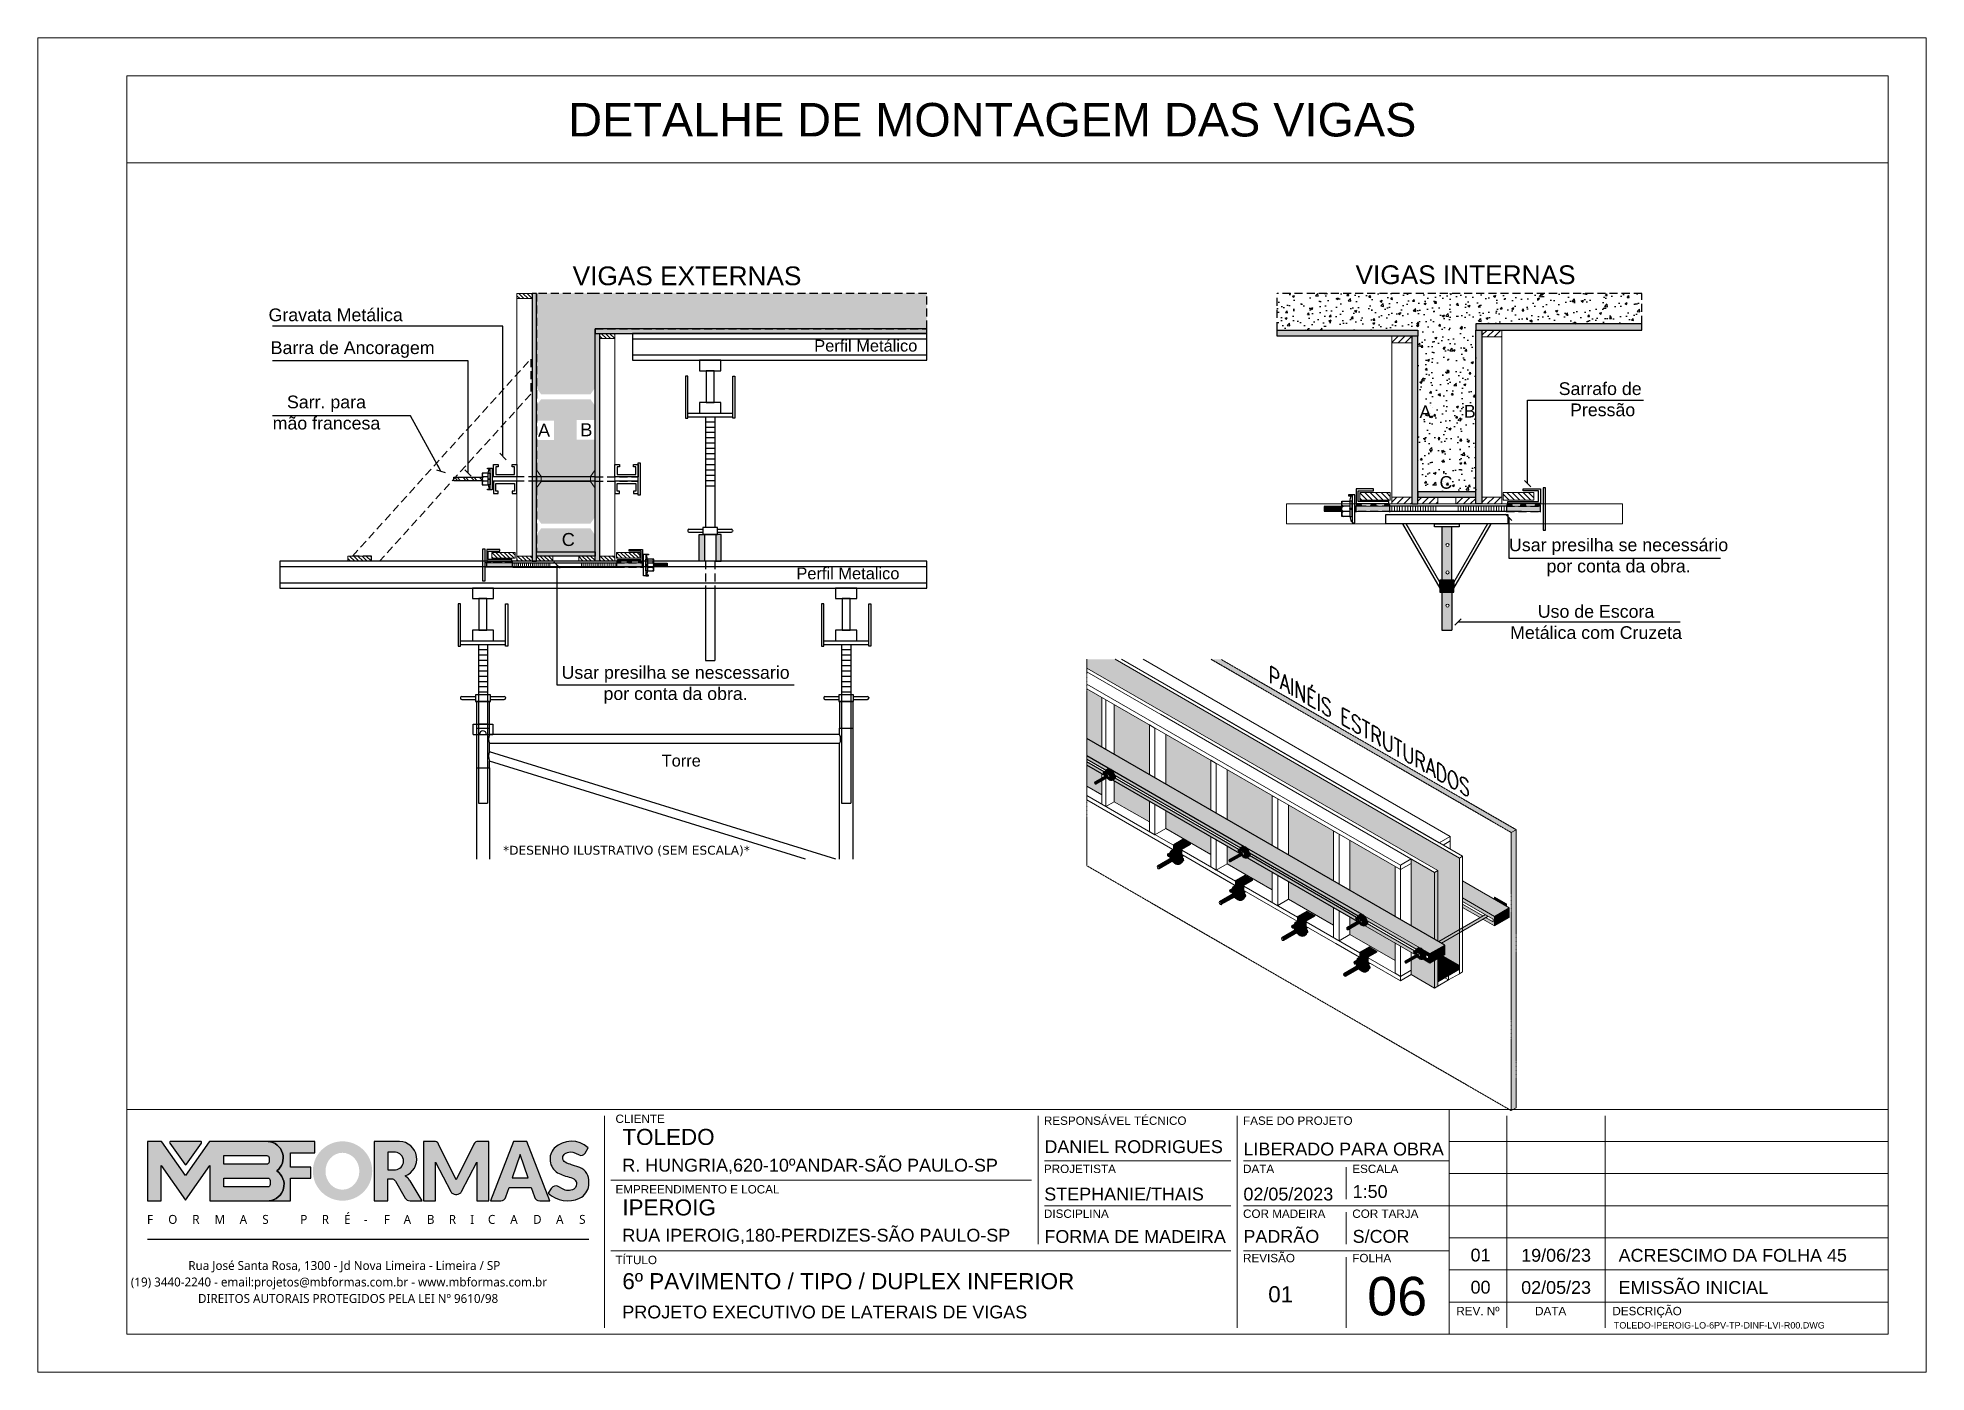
# Model space of a CAD drawing. Extents: x -23436 to 4767, y -4638 to 9755.
# Drawn here: x -17506 to -16021, y 7532 to 8582 of the extents above; entities that cross this region are included whole.
import ezdxf
from ezdxf.enums import TextEntityAlignment as Align

# ---------------------------------------------------------------- set-up
doc = ezdxf.new("R2010")
doc.units = 0
doc.linetypes.add('CABLIN', pattern=[0.35, 0.25, -0.1])
doc.linetypes.add('HIDDEN', pattern=[9.525, 6.35, -3.175])
doc.layers.get('0').update_dxf_attribs({"lineweight": 13})
for name, color, linetype in [('Barra de Ancoragem', 20, 'Continuous'), ('Concreto', 250, 'HIDDEN'), ('Cota', 4, 'Continuous'), ('Hachura', 252, 'CABLIN'), ('MB Logo', 255, 'Continuous'), ('Painéis', 200, 'Continuous'), ('Perfil Metálico', 224, 'Continuous'), ('Tubo de PVC', 51, 'Continuous')]:
    doc.layers.add(name, color=color, linetype=linetype)
for name, color, linetype, lineweight in [('Carimbo', 7, 'Continuous', 13), ('Demarcação 1', 252, 'Continuous', 9), ('Demarcação 2', 254, 'Continuous', 9), ('Escoras', 2, 'Continuous', 25), ('FOLHA MB', 7, 'Continuous', 13), ('Forcador', 251, 'Continuous', 25), ('Madeira', 100, 'Continuous', 13), ('N° Folha', 5, 'Continuous', 13), ('Texto Seção', 7, 'Continuous', 15)]:
    doc.layers.add(name, color=color, linetype=linetype, lineweight=lineweight)
doc.styles.add('ARIAL', font='arial.ttf', dxfattribs={"oblique": 15, "height": 25})
doc.styles.add('COTA330', font='romans.shx', dxfattribs={"width": 0.8})
doc.styles.add('MB_C01', font='arial.ttf', dxfattribs={"height": 1.3})
doc.styles.add('MB_C02', font='arial.ttf', dxfattribs={"height": 2})
doc.styles.add('MB_C03', font='arial.ttf', dxfattribs={"height": 2.5})
doc.styles.add('MB_C04', font='arial.ttf', dxfattribs={"height": 6})
doc.styles.add('MtXpl_Lucida_Sans_Un', font='l_10646.ttf')
doc.styles.add('RICARDO', font='arial.ttf', dxfattribs={"width": 0.8})
doc.styles.add('ROMANS', font='romans.shx')
doc.styles.add('stylellllll', font='verdana.ttf', dxfattribs={"height": 2})
doc.styles.add('TQS_ARIAL', font='arial.ttf')
doc.dimstyles.new('Cota Seção (2x)', dxfattribs={"dimtxt": 7, "dimasz": 5, "dimexe": 3, "dimexo": 3, "dimgap": 2, "dimtad": 3, "dimdec": 1, "dimlfac": 0.5, "dimzin": 12, "dimdsep": 46, "dimtxsty": 'ROMANS', "dimblk": 'ARCHTICK', "dimcen": 0, "dimclrd": 4, "dimclre": 4, "dimclrt": 1, "dimadec": 1, "dimazin": 3, "dimtfac": 1, "dimtdec": 1, "dimtmove": 0, "dimatfit": 3, "dimldrblk": 'OBLIQUE', "dimfxl": 1, "dimtolj": 1, "dimtzin": 12, "dimarcsym": 0})

msp = doc.modelspace()

# ---------------------------------------------------------------- texts
at = {"color": 2, "char_height": 10, "attachment_point": 5, "style": 'TQS_ARIAL'}
for s, insert in [('Gravata Metálica', (-17272.1, 8364.16)), ('Barra de Ancoragem', (-17258.76, 8336.89)), ('Sarrafo de\\P Pressão ', (-16277.76, 8297.75)), ('Sarr. para  \\Pmão francesa', (-17279.37, 8287.29)), ('Usar presilha se necessário \\Ppor conta da obra.', (-16263.26, 8173.4)), ('Uso de Escora \\PMetálica com Cruzeta', (-16281.02, 8122.5)), ('Usar presilha se nescessario \\Ppor conta da obra.', (-17004.81, 8073.04))]:
    msp.add_mtext(s, dxfattribs=dict(at, insert=insert))
at = {"layer": 'Carimbo', "style": 'ARIAL'}
for s, p in [('Perfil Metálico', (-16855.25, 8339.98)), ('Perfil Metalico', (-16869.3, 8160.82)), ('Torre', (-17000.37, 8013.46))]:
    msp.add_text(s, height=9.24, dxfattribs=at).set_placement(p, align=Align.MIDDLE_CENTER)
at = {"layer": 'Carimbo', "color": 0, "linetype": 'Continuous', "style": 'ARIAL'}
for s, height, p in [('A', 9.95, (-16415.23, 8287.95)), ('B', 9.95, (-16380.26, 8288.41)), ('A', 10.22, (-17108.27, 8273.43)), ('B', 10.22, (-17074.99, 8273.81)), ('C', 9.95, (-16399.05, 8232.38)), ('C', 10.22, (-17089.19, 8187.48))]:
    msp.add_text(s, height=height, dxfattribs=at).set_placement(p, align=Align.MIDDLE_CENTER)
at = {"layer": 'Carimbo', "style": 'stylellllll'}
msp.add_text('*DESENHO ILUSTRATIVO (SEM ESCALA)*', height=6.9714, dxfattribs=at).set_placement((-16946.39, 7939.5), align=Align.RIGHT)
at = {"layer": 'Cota', "color": 2, "style": 'COTA330', "oblique": 330}
msp.add_text('PAINÉIS ESTRUTURADOS', height=11.52, rotation=330, dxfattribs=at).set_placement((-16538.43, 8075.37))
at = {"layer": 'N° Folha', "color": 5, "style": 'MB_C04'}
msp.add_text('06', height=30.306, dxfattribs=at).set_placement((-16460.91, 7577))
at = {"layer": 'Texto Seção', "style": 'RICARDO'}
for s, height, p in [('DETALHE DE MONTAGEM DAS VIGAS', 26.3578, (-16755.75, 8517.77)), ('VIGAS EXTERNAS', 14.7603, (-16995.81, 8394.94)), ('VIGAS INTERNAS', 14.7603, (-16383.63, 8395.81))]:
    msp.add_text(s, height=height, dxfattribs=at).set_placement(p, align=Align.MIDDLE)

# ---------------------------------------------------------------- blocks, each defined once
blk = doc.blocks.new('MB-NOVO')
at = {"layer": 'MB Logo', "linetype": 'Continuous'}
h = blk.add_hatch(color=256, dxfattribs=at)
h.dxf.hatch_style = 1
h.set_gradient(color1=(242, 132, 69), color2=(247, 180, 141), rotation=90, tint=1)
h.paths.add_polyline_path([(-18529.6, 10980.8), (-18475.7, 10980.8, 0.706757), (-18468.7, 11008, 0.681802), (-18476.7, 11034.9), (-18529.4, 11034.9, 0.243712), (-18530.2, 11034.5), (-18551.7, 11003.9), (-18573.3, 11034.5, 0.243712), (-18574.1, 11034.9), (-18586.5, 11034.9), (-18586.5, 10980.8), (-18573.9, 10980.8), (-18573.9, 11012.9), (-18551.7, 10981.5), (-18529.6, 11012.9)])
h.paths.add_polyline_path([(-18516.8, 11014.1), (-18516.8, 11022), (-18477.8, 11022, -0.414214), (-18475.8, 11020), (-18475.8, 11016.1, -0.414214), (-18477.8, 11014.1)], flags=16)
h.paths.add_polyline_path([(-18516.8, 11001.4), (-18476.8, 11001.4, -0.414214), (-18474.8, 10999.4), (-18474.8, 10995.5, -0.414214), (-18476.8, 10993.5), (-18516.8, 10993.5)], flags=16)
at = {"layer": 'MB Logo', "true_color": 0x262626}
h = blk.add_hatch(color=250, dxfattribs=at)
h.dxf.hatch_style = 1
h.paths.add_polyline_path([(-18537.3, 11033.3, 0.60809), (-18538.1, 11034.9), (-18565.3, 11034.9, 0.60809), (-18566.1, 11033.3), (-18552.5, 11014, 0.518202), (-18550.9, 11014)])
h = blk.add_hatch(color=250, dxfattribs=at)
h.dxf.hatch_style = 1
h.paths.add_polyline_path([(-18456.2, 11011.3), (-18456.2, 11024.6), (-18434.2, 11024.6), (-18434.2, 11034.9), (-18476.7, 11034.9, -0.681802), (-18468.7, 11008, -0.706757), (-18475.7, 10980.8), (-18456.2, 10980.8), (-18456.2, 11001.4), (-18437.8, 11001.4), (-18437.8, 11011.3)])
h = blk.add_hatch(color=250, dxfattribs=at)
h.dxf.hatch_style = 1
h.paths.add_polyline_path([(-18435.9, 11007.9, 1), (-18381.9, 11007.9, 1)])
edge = h.paths.add_edge_path(flags=16)
edge.add_ellipse((-18409, 11007.7), major_axis=(0, 16.8), ratio=0.916255, start_angle=0, end_angle=360)
h = blk.add_hatch(color=250, dxfattribs=at)
h.dxf.hatch_style = 1
h.paths.add_polyline_path([(-18357, 11034.9), (-18380.2, 11034.9), (-18380.2, 10980.8), (-18367.6, 10980.8), (-18367.6, 11000.7), (-18363.4, 11000.7, -0.195765), (-18360.9, 10998.9), (-18351.8, 10983.2, 0.261385), (-18347.5, 10980.8), (-18336.4, 10980.8), (-18347.5, 10999, 0.082429), (-18349.6, 11001.5), (-18351.9, 11003.4, 0.81838)])
h.paths.add_polyline_path([(-18360.8, 11009), (-18367.6, 11009), (-18367.6, 11025), (-18360.8, 11025, -0.92578)], flags=16)
h = blk.add_hatch(color=250, dxfattribs=at)
h.dxf.hatch_style = 1
h.paths.add_polyline_path([(-18286.6, 11015.9), (-18286.6, 10980.8), (-18275.8, 10980.8), (-18275.8, 11034.9), (-18286.6, 11034.9, 0.216647), (-18289.4, 11032.4), (-18305.5, 10999.8), (-18321.6, 11032.7, 0.199908), (-18324.3, 11034.9), (-18335.2, 11034.9), (-18335.2, 10980.8), (-18324.3, 10980.8), (-18324.3, 11015.9), (-18310.4, 10989.3, 0.279644), (-18306, 10986.6, 0.340986), (-18300.5, 10989.3)])
h = blk.add_hatch(color=250, dxfattribs=at)
h.dxf.hatch_style = 1
h.paths.add_polyline_path([(-18274.4, 10980.8), (-18265, 10980.8, 0.322517), (-18260.2, 10984.3), (-18257.3, 10993), (-18237.2, 10993), (-18234.3, 10984.3, 0.322517), (-18229.5, 10980.8), (-18220.3, 10980.8), (-18241.2, 11034.9), (-18253.4, 11034.9)])
h.paths.add_polyline_path([(-18254.4, 11001.6), (-18247.3, 11023), (-18240.1, 11001.6)], flags=16)
h = blk.add_hatch(color=250, dxfattribs=at)
h.dxf.hatch_style = 1
h.paths.add_polyline_path([(-18206, 11024, -0.247671), (-18196.9, 11024.3), (-18193.5, 11022.5, 0.40799), (-18188.2, 11024.1), (-18185.4, 11029.1, 0.392837), (-18216.2, 11028.7, 0.467779), (-18213.3, 11006.3, 0.077523), (-18201.2, 11002.1, -0.214206), (-18196.1, 10997.9, -0.284295), (-18198.2, 10991.4, -0.26924), (-18208.8, 10991.6), (-18212.2, 10993.6, 0.407727), (-18219, 10992.1), (-18221.8, 10987.7, 0.296878), (-18193.2, 10983.1, 0.272251), (-18184.9, 10995.3), (-18184.6, 10997.9, 0.348906), (-18193.7, 11011.2), (-18200.4, 11013.5, -0.045018), (-18205.8, 11015.7, -0.618284)])
at = {"layer": 'MB Logo', "linetype": 'Continuous'}
blk.add_line((-18586.5, 10945.9), (-18184.8, 10945.9), dxfattribs=at)
at = {"layer": 'MB Logo', "color": 23, "linetype": 'Continuous', "true_color": 0xf28445}
for points in [[(-18573.3, 11034.5, 0.243712), (-18574.1, 11034.9), (-18586.5, 11034.9), (-18586.5, 10980.8), (-18573.9, 10980.8), (-18573.9, 11012.9), (-18551.7, 10981.5), (-18529.6, 11012.9), (-18529.6, 10980.8), (-18475.7, 10980.8, 0.706757), (-18468.7, 11008, 0.681802), (-18476.7, 11034.9), (-18529.4, 11034.9, 0.243712), (-18530.2, 11034.5), (-18551.7, 11003.9)], [(-18516.8, 11022), (-18477.8, 11022, -0.414214), (-18475.8, 11020), (-18475.8, 11016.1, -0.414214), (-18477.8, 11014.1), (-18516.8, 11014.1)], [(-18516.8, 11001.4), (-18476.8, 11001.4, -0.414214), (-18474.8, 10999.4), (-18474.8, 10995.5, -0.414214), (-18476.8, 10993.5), (-18516.8, 10993.5)]]:
    blk.add_lwpolyline(points, format="xyb", close=True, dxfattribs=at)
at = {"layer": 'MB Logo', "color": 250, "true_color": 0x262626}
for points in [[(-18537.3, 11033.3, 0.60809), (-18538.1, 11034.9), (-18565.3, 11034.9, 0.60809), (-18566.1, 11033.3), (-18552.5, 11014, 0.518202), (-18550.9, 11014)], [(-18437.8, 11011.3), (-18456.2, 11011.3), (-18456.2, 11024.6), (-18434.2, 11024.6), (-18434.2, 11034.9), (-18476.7, 11034.9, -0.681802), (-18468.7, 11008, -0.706757), (-18475.7, 10980.8), (-18456.2, 10980.8), (-18456.2, 11001.4), (-18437.8, 11001.4)], [(-18347.5, 10980.8), (-18336.4, 10980.8), (-18347.5, 10999, 0.082429), (-18349.6, 11001.5), (-18351.9, 11003.4, 0.81838), (-18357, 11034.9), (-18380.2, 11034.9), (-18380.2, 10980.8), (-18367.6, 10980.8), (-18367.6, 11000.7), (-18363.4, 11000.7, -0.209789), (-18360.8, 10998.7), (-18351.8, 10983.2, 0.261385)], [(-18286.6, 11015.9), (-18286.6, 10980.8), (-18275.8, 10980.8), (-18275.8, 11034.9), (-18286.6, 11034.9, 0.216647), (-18289.4, 11032.4), (-18305.5, 10999.8), (-18321.5, 11032.4, 0.216647), (-18324.3, 11034.9), (-18335.2, 11034.9), (-18335.2, 10980.8), (-18324.3, 10980.8), (-18324.3, 11015.9), (-18310.4, 10989.3, 0.279644), (-18306, 10986.6), (-18304.9, 10986.6, 0.279644), (-18300.5, 10989.3)], [(-18265, 10980.8, 0.322517), (-18260.2, 10984.3), (-18257.3, 10993), (-18237.2, 10993), (-18234.3, 10984.3, 0.322517), (-18229.5, 10980.8), (-18220.3, 10980.8), (-18241.2, 11034.9), (-18253.4, 11034.9), (-18274.4, 10980.8)], [(-18206.2, 11015.9, -0.549626), (-18206.4, 11023.8, -0.258723), (-18196.9, 11024.3), (-18193.5, 11022.5, 0.40799), (-18188.2, 11024.1), (-18185.4, 11029.1, 0.392837), (-18216.2, 11028.7, 0.467779), (-18213.3, 11006.3, 0.077523), (-18201.2, 11002.1, -0.203897), (-18196.3, 10998.2), (-18196.1, 10997.8, -0.267611), (-18198, 10991.6), (-18198.5, 10991.3, -0.261145), (-18208.8, 10991.6), (-18212.2, 10993.6, 0.407727), (-18219, 10992.1), (-18221.8, 10987.7, 0.296878), (-18193.2, 10983.1, 0.265963), (-18184.9, 10994.9), (-18184.7, 10997.6, 0.340466), (-18193.1, 11011), (-18200.4, 11013.5, -0.049298)], [(-18367.6, 11009), (-18360.8, 11009, 0.92578), (-18360.8, 11025), (-18367.6, 11025)]]:
    blk.add_lwpolyline(points, format="xyb", close=True, dxfattribs=at)
blk.add_lwpolyline([(-18247.3, 11023), (-18254.4, 11001.6), (-18240.1, 11001.6)], close=True, dxfattribs=at)
at = {"layer": 'MB Logo', "color": 250, "true_color": 0x262626, "style": 'MtXpl_Lucida_Sans_Un'}
for s, height, p in [('F', 8.12, (-18586.8, 10959.8)), ('O', 8.12, (-18567.5, 10959.8)), ('R', 8.12, (-18545.6, 10959.8)), ('M', 8.12, (-18525.4, 10959.8)), ('A', 8.12, (-18502.5, 10959.8)), ('S', 8.12, (-18481.9, 10959.8)), ('P', 8.12, (-18447.3, 10959.8)), ('R', 8.12, (-18427.8, 10959.8)), ('É', 8.12, (-18407.5, 10959.8)), ('-', 8.12, (-18389.6, 10959.8)), ('F', 8.12, (-18371.4, 10959.8)), ('A', 8.12, (-18353.3, 10959.8)), ('B', 8.12, (-18332.1, 10959.8)), ('R', 8.12, (-18312.2, 10959.8)), ('I', 8.12, (-18292.7, 10959.8)), ('C', 8.12, (-18276.6, 10959.8)), ('A', 8.12, (-18256.3, 10959.8)), ('D', 8.12, (-18235.5, 10959.8)), ('A', 8.12, (-18214.6, 10959.8)), ('S', 8.12, (-18193.6, 10959.8)), ('DIREITOS AUTORAIS PROTEGIDOS PELA LEI Nº 9610/98', 8.122, (-18540.4, 10887.8))]:
    blk.add_text(s, height=height, dxfattribs=at).set_placement(p)
at = {"layer": 'MB Logo', "style": 'MtXpl_Lucida_Sans_Un'}
for s, p in [('Rua José Santa Rosa, 1300 - Jd Nova Limeira - Limeira / SP', (-18549.2, 10917.8)), ('(19) 3440-2240 - email:projetos@mbformas.com.br - www.mbformas.com.br', (-18601.5, 10902.8))]:
    blk.add_text(s, height=8.122, dxfattribs=at).set_placement(p)
blk = doc.blocks.new('A$C169d8357')
at = {"layer": 'FOLHA MB', "color": 1}
for p, q in [((1109.8, 356.7), (70, 356.7)), ((1109.8, 356.7), (1109.8, 179.9)), ((1455, 356.7), (1109.8, 356.7)), ((445.6, 351.7), (445.6, 185)), ((786.6, 351.7), (786.6, 250.7)), ((943.1, 351.7), (943.1, 185)), ((1155.3, 185), (1155.3, 351.7)), ((1232.6, 351.7), (1232.6, 185)), ((1455, 331.5), (1109.8, 331.5)), ((938.1, 316.3), (791.6, 316.3)), ((1109.8, 316.3), (948.2, 316.3)), ((781.5, 301.2), (450.7, 301.2)), ((1029, 311.3), (1029, 286)), ((1455, 306.2), (1109.8, 306.2)), ((938.1, 281), (791.6, 281)), ((1109.8, 281), (948.2, 281)), ((1029, 275.9), (1029, 250.7)), ((1455, 281), (1109.8, 281)), ((1455, 255.7), (1109.8, 255.7)), ((938.1, 245.6), (450.7, 245.6)), ((1109.8, 245.6), (948.2, 245.6)), ((1029, 240.6), (1029, 185)), ((1455, 230.4), (1109.8, 230.4)), ((1455, 205.2), (1109.8, 205.2))]:
    blk.add_line(p, q, dxfattribs=at)
for points in [[(0, 1199.9), (0, 149.9), (1485, 149.9), (1485, 1199.9)], [(70, 1169.9), (70, 179.9), (1455, 179.9), (1455, 1169.9)]]:
    blk.add_lwpolyline(points, close=True, dxfattribs=at)
at = {"layer": 'MB Logo', "xscale": 0.8642040370897565, "yscale": 0.8642040370897565, "zscale": 0.8642040370897565}
blk.add_blockref('MB-NOVO', (16148.7, -9204.8), dxfattribs=at)
at = {"layer": 'FOLHA MB', "color": 6}
for s, height, style, p in [('CLIENTE', 6.57, 'MB_C01', (454.3, 346.1)), ('RESPONSÁVEL TÉCNICO', 6.566, 'MB_C01', (791.2, 344.6)), ('FASE DO PROJETO', 6.566, 'MB_C01', (947.8, 344.6)), ('R. HUNGRIA,620-10ºANDAR-SÃO PAULO-SP', 10.102, 'MB_C02', (459.7, 307.8)), ('PROJETISTA', 6.57, 'MB_C01', (791.2, 306.7)), ('DATA', 6.57, 'MB_C01', (947.8, 306.7)), ('ESCALA', 6.57, 'MB_C01', (1033.7, 306.7)), ('EMPREENDIMENTO E LOCAL', 6.566, 'MB_C01', (454.3, 290.6)), ('DISCIPLINA', 6.57, 'MB_C01', (791.2, 271.4)), ('COR MADEIRA', 6.566, 'MB_C01', (947.8, 271.4)), ('COR TARJA', 6.57, 'MB_C01', (1033.7, 271.4)), ('RUA IPEROIG,180-PERDIZES-SÃO PAULO-SP', 10.102, 'MB_C02', (459.7, 252.7)), ('TÍTULO', 6.57, 'MB_C01', (454.3, 235)), ('REVISÃO', 6.57, 'MB_C01', (947.8, 236.5)), ('FOLHA', 6.57, 'MB_C01', (1033.7, 236.5)), ('PROJETO EXECUTIVO DE LATERAIS DE VIGAS', 10.102, 'MB_C02', (459.7, 192.3))]:
    blk.add_text(s, height=height, dxfattribs=dict(at, style=style)).set_placement(p)
at = {"layer": 'FOLHA MB', "color": 5}
for s, height, style, p in [('TOLEDO', 12.63, 'MB_C03', (459.7, 328.8)), ('DANIEL RODRIGUES', 10.102, 'MB_C02', (791.6, 322.4)), ('LIBERADO PARA OBRA', 10.102, 'MB_C02', (948.1, 320.5)), ('1:50', 10.1, 'MB_C02', (1034, 287.1)), ('IPEROIG', 12.63, 'MB_C03', (459.7, 273.3)), ('STEPHANIE/THAIS', 10.102, 'MB_C02', (791.5, 285.1)), ('02/05/2023', 10.1, 'MB_C02', (948.1, 285.1)), ('FORMA DE MADEIRA', 10.102, 'MB_C02', (791.6, 251.7)), ('PADRÃO', 10.1, 'MB_C02', (948.1, 251.8)), ('S/COR', 10.1, 'MB_C02', (1034, 251.8)), ('01', 10.1, 'MB_C02', (1126.7, 237.1)), ('19/06/23', 10.1, 'MB_C02', (1166.5, 236.9)), ('ACRESCIMO DA FOLHA 45', 10.102, 'MB_C02', (1243.1, 236.9)), ('6º PAVIMENTO / TIPO / DUPLEX INFERIOR', 12.628, 'MB_C03', (459.7, 215.3)), ('EMISSÃO INICIAL', 10.102, 'MB_C02', (1243.1, 211.6)), ('01', 12.63, 'MB_C03', (967.6, 205)), ('00', 10.1, 'MB_C02', (1126.7, 211.8)), ('02/05/23', 10.1, 'MB_C02', (1166.5, 211.6))]:
    blk.add_text(s, height=height, dxfattribs=dict(at, style=style)).set_placement(p)
at = {"layer": 'FOLHA MB', "color": 6, "style": 'MB_C01'}
for s, p in [('REV. Nº', (1132.5, 198.1)), ('DATA', (1189.7, 198.1)), ('DESCRIÇÃO', (1265.5, 198.1))]:
    blk.add_text(s, height=6.57, dxfattribs=at).set_placement(p, align=Align.MIDDLE_CENTER)
at = {"layer": 'FOLHA MB', "insert": (1239.4, 189.4), "char_height": 5.051, "width": 210.818, "attachment_point": 1, "style": 'MB_C04'}
blk.add_mtext('TOLEDO-IPEROIG-LO-6PV-TP-DINF-LVI-R00.DWG', dxfattribs=at)
blk = doc.blocks.new('_ArchTick')
at = {"color": 0, "linetype": 'ByBlock', "const_width": 0.15}
blk.add_lwpolyline([(-0.5, -0.5), (0.5, 0.5)], dxfattribs=at)
blk = doc.blocks.new('_OBLIQUE')
at = {"color": 0, "linetype": 'ByBlock', "lineweight": -2}
for p, q in [((0, 0), (-1, 0)), ((-0.5, -0.5), (0.5, 0.5))]:
    blk.add_line(p, q, dxfattribs=at)
blk = doc.blocks.new('HT20CT')
at = {"layer": 'Forcador'}
for points in [[(-4, 16), (-4, 20), (4, 20), (4, 16)], [(-1.5, 4), (-1.5, 16), (1.5, 16), (1.5, 4)], [(-4, 0), (-4, 4), (4, 4), (4, 0)]]:
    blk.add_lwpolyline(points, close=True, dxfattribs=at)

# ---------------------------------------------------------------- hatches: boundary and pattern name
h = msp.add_hatch()
h.set_pattern_fill('ANSI32', color=252, scale=12.32, angle=270, style=0)
h.set_pattern_definition([(315, (-11831.409, 13763.243), (3.2668333, 3.2668333), []), (315, (-11831.409, 13761.065), (3.2668333, 3.2668333), [])])
h.paths.add_polyline_path([(-17179.11, 8236.42), (-17179.11, 8233.7), (-17156.93, 8233.7), (-17156.93, 8236.42)])
at = {"ltscale": 20}
h = msp.add_hatch(color=0, dxfattribs=at)
h.dxf.hatch_style = 1
h.set_gradient(color1=(91, 91, 91), color2=(214, 214, 214), rotation=90, tint=1, name='CYLINDER')
h.paths.add_polyline_path([(-16494.68, 8213.35), (-16494.68, 8209.82), (-16480.91, 8209.82), (-16480.91, 8213.35)])
h = msp.add_hatch(color=0, dxfattribs=at)
h.dxf.hatch_style = 1
h.set_gradient(color1=(91, 91, 91), color2=(214, 214, 214), rotation=90, tint=1, name='CYLINDER')
h.paths.add_polyline_path([(-16443.17, 8209.09), (-16443.17, 8214.09), (-16469.57, 8214.09), (-16469.57, 8209.09)])
h = msp.add_hatch(color=0, dxfattribs=at)
h.dxf.hatch_style = 1
h.set_gradient(color1=(91, 91, 91), color2=(214, 214, 214), rotation=90, tint=1, name='CYLINDER')
h.paths.add_polyline_path([(-16351.13, 8209.09), (-16351.13, 8214.09), (-16324.73, 8214.09), (-16324.73, 8209.09)])
at = {"ltscale": 50}
h = msp.add_hatch(color=256, dxfattribs=at)
h.dxf.hatch_style = 1
h.set_gradient(color1=(214, 214, 214), color2=(91, 91, 91), tint=1, name='INVCYLINDER')
h.paths.add_polyline_path([(-16396.55, 8183.19, 1), (-16399.04, 8183.19, 1)], flags=16)
edge = h.paths.add_edge_path()
edge.add_arc((-16397.8, 8161.55), 1.25, 0, 360)
h.paths.add_polyline_path([(-16402.33, 8155.43), (-16394.33, 8155.43), (-16394.33, 8197.45), (-16402.33, 8197.45)])
at = {"ltscale": 20}
h = msp.add_hatch(color=0, dxfattribs=at)
h.dxf.hatch_style = 1
h.set_gradient(color1=(91, 91, 91), color2=(214, 214, 214), rotation=90, tint=1, name='CYLINDER')
h.paths.add_polyline_path([(-17133.04, 8165.48), (-17133.04, 8169.33), (-17153.37, 8169.33), (-17153.37, 8165.48)])
h = msp.add_hatch(color=0, dxfattribs=at)
h.dxf.hatch_style = 1
h.set_gradient(color1=(91, 91, 91), color2=(214, 214, 214), rotation=90, tint=1, name='CYLINDER')
h.paths.add_polyline_path([(-17051.09, 8165.48), (-17051.09, 8169.33), (-17030.76, 8169.33), (-17030.76, 8165.48)])
h = msp.add_hatch(color=0, dxfattribs=at)
h.dxf.hatch_style = 1
h.set_gradient(color1=(91, 91, 91), color2=(214, 214, 214), rotation=90, tint=1, name='CYLINDER')
h.paths.add_polyline_path([(-17011.42, 8168.76), (-17011.42, 8166.04), (-17022.02, 8166.04), (-17022.02, 8168.76)])
at = {"ltscale": 50}
h = msp.add_hatch(color=256, dxfattribs=at)
h.dxf.hatch_style = 1
h.set_gradient(color1=(214, 214, 214), color2=(91, 91, 91), tint=1, name='CYLINDER')
h.paths.add_polyline_path([(-16392.73, 8146.06), (-16392.73, 8155.43), (-16403.93, 8155.43), (-16403.93, 8146.06)])
h = msp.add_hatch(color=256, dxfattribs=at)
h.dxf.hatch_style = 1
h.set_gradient(color1=(214, 214, 214), color2=(91, 91, 91), tint=1, name='INVCYLINDER')
h.paths.add_polyline_path([(-16402.33, 8116.09), (-16394.33, 8116.09), (-16394.33, 8146.06), (-16402.33, 8146.06)])
h.paths.add_polyline_path([(-16396.55, 8135.47, 1), (-16399.04, 8135.47, 1)], flags=16)
at = {"layer": 'Demarcação 1'}
for points in [[(-17114.25, 8170.38), (-17114.25, 8381.05), (-17117.58, 8381.05), (-17117.58, 8170.38)], [(-16807.36, 8349.63), (-16807.36, 8353.33), (-17068.05, 8353.33), (-17068.05, 8349.63)], [(-17068.05, 8170.38), (-17068.05, 8349.63), (-17064.73, 8349.63), (-17064.73, 8170.38)], [(-16421.13, 8352.25), (-16421.13, 8347.45), (-16531.74, 8347.45), (-16531.74, 8352.25)], [(-16421.13, 8347.45), (-16425.93, 8347.45), (-16425.93, 8215.45), (-16421.13, 8215.45)], [(-16375.53, 8357.05), (-16375.53, 8352.25), (-16245.03, 8352.25), (-16245.03, 8357.05)], [(-16375.53, 8352.25), (-16370.73, 8352.25), (-16370.73, 8215.45), (-16375.53, 8215.45)], [(-16421.13, 8225.05), (-16421.13, 8220.73), (-16375.53, 8220.73), (-16375.53, 8225.05)], [(-17114.25, 8177.77), (-17068.05, 8177.77), (-17068.05, 8174.44), (-17114.25, 8174.44)], [(-16576.01, 8093.2), (-16583.69, 8093.2), (-16347.67, 7956.94), (-16343.83, 7959.15)], [(-16343.83, 7959.15), (-16347.67, 7956.94), (-16347.67, 7738.11), (-16343.83, 7740.33)]]:
    msp.add_hatch(color=256, dxfattribs=at).paths.add_polyline_path(points)
h = msp.add_hatch(color=256, dxfattribs=at)
h.paths.add_polyline_path([(-16659.15, 8093.2), (-16681.37, 8093.2), (-16681.37, 8086.27), (-16405.49, 7927), (-16405.49, 7871.57), (-16404.75, 7871.14), (-16388.38, 7880.59), (-16388.38, 7936.87)])
h.paths.add_polyline_path([(-16388.38, 7878.16), (-16402.64, 7869.92), (-16399.97, 7868.38), (-16399.97, 7860.86), (-16401.65, 7859.88), (-16388.38, 7852.22)])
h = msp.add_hatch(color=9, dxfattribs=at)
h.set_gradient(color1=(192, 192, 192), one_color=1, tint=1, name='CYLINDER')
edge = h.paths.add_edge_path()
edge.add_line((-16681.37, 8030.85), (-16681.37, 8017.41))
edge.add_line((-16681.37, 8017.41), (-16663.45, 8007.06))
edge.add_ellipse((-16662.61, 8002.77), major_axis=(-2.41, 4.17), ratio=0.5773503, start_angle=300.83471, end_angle=329.16529, ccw=False)
edge.add_line((-16661.78, 8006.1), (-16557.76, 7946.04))
edge.add_ellipse((-16556.78, 7941.72), major_axis=(-2.41, 4.17), ratio=0.5773503, start_angle=298.31441, end_angle=331.68559, ccw=False)
edge.add_line((-16555.81, 7944.91), (-16465.2, 7892.6))
edge.add_ellipse((-16464.22, 7888.27), major_axis=(-2.41, 4.17), ratio=0.5773503, start_angle=298.31441, end_angle=331.68559, ccw=False)
edge.add_line((-16463.24, 7891.47), (-16419.57, 7866.26))
edge.add_ellipse((-16418.59, 7861.93), major_axis=(-2.41, 4.17), ratio=0.5773503, start_angle=239.31726, end_angle=331.68559, ccw=False)
edge.add_line((-16417.66, 7865.15), (-16411.61, 7861.66))
edge.add_line((-16411.61, 7861.66), (-16399.97, 7868.38))
edge.add_line((-16399.97, 7868.38), (-16681.37, 8030.85))
h = msp.add_hatch(color=9, dxfattribs=at)
h.set_gradient(color1=(192, 192, 192), one_color=1, tint=1, name='CYLINDER')
edge = h.paths.add_edge_path()
edge.add_line((-16681.37, 8017.41), (-16681.37, 8014.73))
edge.add_line((-16681.37, 8014.73), (-16666.4, 8006.07))
edge.add_ellipse((-16663.64, 8002.18), major_axis=(2.41, -4.17), ratio=0.5773503, start_angle=180, end_angle=189.20687, ccw=False)
edge.add_line((-16666.04, 8006.35), (-16665.02, 8006.94))
edge.add_ellipse((-16662.61, 8002.77), major_axis=(-2.41, 4.17), ratio=0.5773503, start_angle=329.16529, end_angle=360, ccw=False)
edge.add_line((-16663.45, 8007.06), (-16681.37, 8017.41))
edge = h.paths.add_edge_path()
edge.add_line((-16681.37, 8012.58), (-16681.37, 8009.88))
edge.add_line((-16681.37, 8009.88), (-16666.95, 8001.56))
edge.add_line((-16666.95, 8001.56), (-16667.04, 8001.79))
edge.add_line((-16667.04, 8001.79), (-16666.71, 8002.26))
edge.add_ellipse((-16663.64, 8002.18), major_axis=(2.41, -4.17), ratio=0.5773503, start_angle=244.87687, end_angle=250.52647, ccw=False)
edge.add_line((-16666.84, 8002.69), (-16667.03, 8002.81))
edge.add_line((-16667.03, 8002.81), (-16667.43, 8002.58))
edge.add_ellipse((-16667.85, 8003.44), major_axis=(0.481, -0.833), ratio=0.5773503, start_angle=180, end_angle=360, ccw=False)
edge.add_line((-16668.34, 8004.27), (-16667.67, 8004.66))
edge.add_line((-16667.67, 8004.66), (-16681.37, 8012.58))
h = msp.add_hatch(color=9, dxfattribs=at)
h.set_gradient(color1=(192, 192, 192), one_color=1, tint=1, name='CYLINDER')
edge = h.paths.add_edge_path()
edge.add_ellipse((-16662.56, 8002.79), major_axis=(-2.41, 4.17), ratio=0.5773503, start_angle=240.74121, end_angle=298.31441, ccw=False)
edge.add_line((-16659.29, 8001.96), (-16560.66, 7944.91))
edge.add_ellipse((-16557.8, 7941.13), major_axis=(2.41, -4.17), ratio=0.5773503, start_angle=180, end_angle=191.95103, ccw=False)
edge.add_line((-16560.21, 7945.29), (-16559.19, 7945.88))
edge.add_ellipse((-16556.78, 7941.72), major_axis=(-2.41, 4.17), ratio=0.5773503, start_angle=331.68559, end_angle=360, ccw=False)
edge.add_line((-16557.76, 7946.04), (-16661.59, 8005.99))
edge = h.paths.add_edge_path()
edge.add_ellipse((-16662.56, 8002.79), major_axis=(-2.41, 4.17), ratio=0.5773503, start_angle=180, end_angle=208.97394, ccw=False)
edge.add_line((-16660.16, 7998.62), (-16661.01, 7998.13))
edge.add_line((-16661.01, 7998.13), (-16561.1, 7940.44))
edge.add_line((-16561.1, 7940.44), (-16561.09, 7940.44))
edge.add_line((-16561.09, 7940.44), (-16561.21, 7940.73))
edge.add_line((-16561.21, 7940.73), (-16560.87, 7941.21))
edge.add_ellipse((-16557.8, 7941.13), major_axis=(2.41, -4.17), ratio=0.5773503, start_angle=244.87687, end_angle=250.52647, ccw=False)
edge.add_line((-16561, 7941.64), (-16561.2, 7941.75))
edge.add_line((-16561.2, 7941.75), (-16561.6, 7941.52))
edge.add_ellipse((-16562.02, 7942.38), major_axis=(0.481, -0.833), ratio=0.5773503, start_angle=180, end_angle=360, ccw=False)
edge.add_ellipse((-16562.02, 7942.38), major_axis=(0.481, -0.833), ratio=0.5773503, start_angle=56.53696, end_angle=180)
edge.add_line((-16562.5, 7943.22), (-16561.97, 7943.52))
edge.add_line((-16561.97, 7943.52), (-16659.29, 7999.82))
h = msp.add_hatch(color=256, dxfattribs=at)
h.dxf.hatch_style = 1
h.set_gradient(color1=(132, 132, 132), tint=1, name='SPHERICAL')
edge = h.paths.add_edge_path()
edge.add_line((-16599.95, 7948.05), (-16606.06, 7951.58))
edge.add_line((-16606.06, 7951.58), (-16612.91, 7947.63))
edge.add_ellipse((-16612.91, 7947.07), major_axis=(-0.346, -0.599), ratio=0.5773503, start_angle=225, end_angle=315)
edge.add_line((-16613.4, 7946.78), (-16613.4, 7943.7))
edge.add_ellipse((-16610.34, 7938.18), major_axis=(-3.16, 5.47), ratio=0.5773503, start_angle=271.82645, end_angle=358.17355, ccw=False)
edge.add_line((-16607.29, 7940.17), (-16607.29, 7943.38))
edge.add_ellipse((-16606.8, 7943.54), major_axis=(0.346, 0.599), ratio=0.5773503, start_angle=45, end_angle=135, ccw=False)
edge.add_line((-16606.8, 7944.1), (-16599.95, 7948.05))
h = msp.add_hatch(color=256, dxfattribs=at)
h.dxf.hatch_style = 1
h.set_gradient(color1=(132, 132, 132), tint=1, name='SPHERICAL')
edge = h.paths.add_edge_path()
edge.add_line((-16599.95, 7947.49), (-16599.95, 7948.05))
edge.add_line((-16599.95, 7948.05), (-16606.8, 7944.1))
edge.add_ellipse((-16606.8, 7943.54), major_axis=(0.346, 0.599), ratio=0.5773503, start_angle=45, end_angle=135)
edge.add_line((-16607.29, 7943.26), (-16607.29, 7940.17))
edge.add_ellipse((-16610.34, 7938.18), major_axis=(-3.16, 5.47), ratio=0.5773503, start_angle=262.46885, end_angle=271.82645, ccw=False)
edge.add_line((-16606.8, 7939.27), (-16606.8, 7943.54))
edge.add_line((-16606.8, 7943.54), (-16599.95, 7947.49))
h = msp.add_hatch(color=9, dxfattribs=at)
h.set_gradient(color1=(192, 192, 192), one_color=1, tint=1, name='CYLINDER')
edge = h.paths.add_edge_path()
edge.add_ellipse((-16556.78, 7941.72), major_axis=(-2.41, 4.17), ratio=0.5773503, start_angle=240.65348, end_angle=298.31441, ccw=False)
edge.add_line((-16553.51, 7940.88), (-16468.09, 7891.48))
edge.add_ellipse((-16465.24, 7887.68), major_axis=(2.41, -4.17), ratio=0.5773503, start_angle=180, end_angle=191.81414, ccw=False)
edge.add_ellipse((-16465.24, 7887.68), major_axis=(2.41, -4.17), ratio=0.5773503, start_angle=56.29309, end_angle=180)
edge.add_line((-16467.65, 7891.85), (-16466.63, 7892.44))
edge.add_ellipse((-16464.22, 7888.27), major_axis=(-2.41, 4.17), ratio=0.5773503, start_angle=331.68559, end_angle=360, ccw=False)
edge.add_line((-16465.2, 7892.6), (-16555.81, 7944.91))
edge = h.paths.add_edge_path(flags=17)
edge.add_ellipse((-16556.78, 7941.72), major_axis=(-2.41, 4.17), ratio=0.5773503, start_angle=180, end_angle=208.8861, ccw=False)
edge.add_line((-16554.38, 7937.55), (-16555.23, 7937.06))
edge.add_line((-16555.23, 7937.06), (-16468.53, 7887))
edge.add_line((-16468.53, 7887), (-16468.53, 7887))
edge.add_line((-16468.53, 7887), (-16468.64, 7887.29))
edge.add_line((-16468.64, 7887.29), (-16468.31, 7887.76))
edge.add_ellipse((-16465.24, 7887.68), major_axis=(2.41, -4.17), ratio=0.5773503, start_angle=244.87687, end_angle=250.52647, ccw=False)
edge.add_line((-16468.44, 7888.2), (-16468.63, 7888.31))
edge.add_line((-16468.63, 7888.31), (-16469.04, 7888.07))
edge.add_ellipse((-16469.46, 7888.94), major_axis=(0.481, -0.833), ratio=0.5773503, start_angle=180, end_angle=360, ccw=False)
edge.add_ellipse((-16469.46, 7888.94), major_axis=(0.481, -0.833), ratio=0.5773503, start_angle=56.53696, end_angle=180, ccw=False)
edge.add_line((-16469.88, 7889.81), (-16469.4, 7890.09))
edge.add_line((-16469.4, 7890.09), (-16553.51, 7938.74))
h = msp.add_hatch(color=256, dxfattribs=at)
h.dxf.hatch_style = 1
h.set_gradient(color1=(132, 132, 132), tint=1, name='SPHERICAL')
edge = h.paths.add_edge_path()
edge.add_ellipse((-16614.36, 7935.86), major_axis=(-0.82, 1.42), ratio=0.5773503, start_angle=212.6369, end_angle=327.3631)
edge.add_line((-16614.61, 7937.31), (-16625.94, 7930.77))
edge.add_ellipse((-16625.25, 7929.57), major_axis=(0.69, -1.2), ratio=0.5773503, start_angle=0, end_angle=180, ccw=False)
edge.add_ellipse((-16625.25, 7929.57), major_axis=(0.69, -1.2), ratio=0.5773503, start_angle=180, end_angle=360)
edge.add_line((-16624.56, 7928.37), (-16613.23, 7934.92))
h = msp.add_hatch(color=256, dxfattribs=at)
h.dxf.hatch_style = 1
h.set_gradient(color1=(132, 132, 132), tint=1, name='SPHERICAL')
edge = h.paths.add_edge_path()
edge.add_ellipse((-16625.25, 7929.57), major_axis=(0.69, -1.2), ratio=0.5773503, start_angle=0, end_angle=180)
edge.add_ellipse((-16625.25, 7929.57), major_axis=(0.69, -1.2), ratio=0.5773503, start_angle=180, end_angle=360)
h = msp.add_hatch(color=256, dxfattribs=at)
h.dxf.hatch_style = 1
h.set_gradient(color1=(132, 132, 132), tint=1, name='SPHERICAL')
edge = h.paths.add_edge_path()
edge.add_ellipse((-16617.22, 7939.05), major_axis=(0.63, -1.09), ratio=0.5773503, start_angle=56.53696, end_angle=180)
edge.add_ellipse((-16617.22, 7939.05), major_axis=(0.63, -1.09), ratio=0.5773503, start_angle=180, end_angle=360)
edge.add_ellipse((-16617.22, 7939.05), major_axis=(0.63, -1.09), ratio=0.5773503, start_angle=360, end_angle=393.46304)
edge.add_line((-16616.34, 7938.34), (-16615.47, 7937.84))
edge.add_line((-16615.47, 7937.84), (-16615.27, 7938.14))
edge.add_line((-16615.27, 7938.14), (-16616.34, 7938.76))
h = msp.add_hatch(color=256, dxfattribs=at)
h.dxf.hatch_style = 1
h.set_gradient(color1=(132, 132, 132), tint=1, name='SPHERICAL')
edge = h.paths.add_edge_path()
edge.add_ellipse((-16615.88, 7939.83), major_axis=(0.63, -1.09), ratio=0.5773503, start_angle=56.53696, end_angle=146.72365)
edge.add_ellipse((-16611.68, 7937.4), major_axis=(3.16, -5.47), ratio=0.5773503, start_angle=210.15377, end_angle=213.70691, ccw=False)
edge.add_line((-16616, 7941.22), (-16617.85, 7940.15))
edge.add_ellipse((-16617.22, 7939.05), major_axis=(0.63, -1.09), ratio=0.5773503, start_angle=56.53696, end_angle=180, ccw=False)
edge.add_line((-16616.34, 7938.76), (-16615, 7939.53))
h = msp.add_hatch(color=256, dxfattribs=at)
h.dxf.hatch_style = 1
h.set_gradient(color1=(132, 132, 132), tint=1, name='SPHERICAL')
edge = h.paths.add_edge_path()
edge.add_line((-16615, 7939.53), (-16616.34, 7938.76))
edge.add_line((-16616.34, 7938.76), (-16615.27, 7938.14))
edge.add_line((-16615.27, 7938.14), (-16615.25, 7938.16))
edge.add_line((-16615.25, 7938.16), (-16614.57, 7938.55))
edge.add_ellipse((-16613.02, 7936.63), major_axis=(1.26, -2.19), ratio=0.5773503, start_angle=180, end_angle=195, ccw=False)
edge.add_line((-16614.28, 7938.82), (-16614.03, 7938.97))
edge.add_line((-16614.03, 7938.97), (-16615, 7939.53))
h = msp.add_hatch(color=256, dxfattribs=at)
h.dxf.hatch_style = 1
h.set_gradient(color1=(132, 132, 132), tint=1, name='SPHERICAL')
edge = h.paths.add_edge_path()
edge.add_ellipse((-16611.68, 7937.4), major_axis=(3.16, -5.47), ratio=0.5773503, start_angle=56.29309, end_angle=180)
edge.add_ellipse((-16611.68, 7937.4), major_axis=(3.16, -5.47), ratio=0.5773503, start_angle=180, end_angle=210.15377)
edge.add_ellipse((-16611.68, 7937.4), major_axis=(3.16, -5.47), ratio=0.5773503, start_angle=210.15377, end_angle=213.70691)
edge.add_ellipse((-16615.88, 7939.83), major_axis=(0.63, -1.09), ratio=0.5773503, start_angle=56.53696, end_angle=146.72365, ccw=False)
edge.add_line((-16615, 7939.53), (-16614.03, 7938.97))
edge.add_line((-16614.03, 7938.97), (-16612.8, 7939.68))
edge.add_ellipse((-16611.68, 7937.4), major_axis=(1.26, -2.19), ratio=0.5773503, start_angle=50.73917, end_angle=180, ccw=False)
edge.add_line((-16609.9, 7936.58), (-16608.57, 7935.81))
edge.add_line((-16608.57, 7935.81), (-16607.97, 7936.16))
edge.add_ellipse((-16607.48, 7934.98), major_axis=(0.63, -1.09), ratio=0.5773503, start_angle=123.27635, end_angle=180, ccw=False)
h = msp.add_hatch(color=256, dxfattribs=at)
h.dxf.hatch_style = 1
h.set_gradient(color1=(132, 132, 132), tint=1, name='SPHERICAL')
edge = h.paths.add_edge_path()
edge.add_line((-16612.57, 7934.83), (-16613.47, 7937.13))
edge.add_line((-16613.47, 7937.13), (-16615.25, 7938.16))
edge.add_line((-16615.25, 7938.16), (-16615.27, 7938.14))
edge.add_line((-16615.27, 7938.14), (-16615.47, 7937.84))
edge.add_line((-16615.47, 7937.84), (-16616.14, 7936.89))
edge.add_line((-16616.14, 7936.89), (-16616, 7936.51))
edge.add_line((-16616, 7936.51), (-16615.49, 7936.8))
edge.add_ellipse((-16614.36, 7935.86), major_axis=(-0.82, 1.42), ratio=0.5773503, start_angle=355.32008, end_angle=392.6369, ccw=False)
edge.add_ellipse((-16614.36, 7935.86), major_axis=(-0.82, 1.42), ratio=0.5773503, start_angle=349.02534, end_angle=355.32008, ccw=False)
edge.add_ellipse((-16614.36, 7935.86), major_axis=(-0.82, 1.42), ratio=0.5773503, start_angle=342.59281, end_angle=349.02534, ccw=False)
edge.add_ellipse((-16614.36, 7935.86), major_axis=(-0.82, 1.42), ratio=0.5773503, start_angle=335.92412, end_angle=342.59281, ccw=False)
edge.add_ellipse((-16614.36, 7935.86), major_axis=(-0.82, 1.42), ratio=0.5773503, start_angle=328.88671, end_angle=335.92412, ccw=False)
edge.add_line((-16614.61, 7937.31), (-16614.61, 7937.31))
edge.add_ellipse((-16614.36, 7935.86), major_axis=(-0.82, 1.42), ratio=0.5773503, start_angle=212.6369, end_angle=327.3631, ccw=False)
edge.add_ellipse((-16613.51, 7936.35), major_axis=(-0.82, 1.42), ratio=0.5773503, start_angle=147.3631, end_angle=148.88671, ccw=False)
edge.add_ellipse((-16614.36, 7935.86), major_axis=(-0.82, 1.42), ratio=0.5773503, start_angle=204.07588, end_angle=211.11329, ccw=False)
edge.add_ellipse((-16614.36, 7935.86), major_axis=(-0.82, 1.42), ratio=0.5773503, start_angle=197.40719, end_angle=204.07588, ccw=False)
edge.add_ellipse((-16614.36, 7935.86), major_axis=(-0.82, 1.42), ratio=0.5773503, start_angle=190.97466, end_angle=197.40719, ccw=False)
edge.add_ellipse((-16614.36, 7935.86), major_axis=(-0.82, 1.42), ratio=0.5773503, start_angle=184.67992, end_angle=190.97466, ccw=False)
edge.add_ellipse((-16614.36, 7935.86), major_axis=(-0.82, 1.42), ratio=0.5773503, start_angle=147.3631, end_angle=184.67992, ccw=False)
edge.add_line((-16614.11, 7934.4), (-16614.52, 7934.17))
edge.add_line((-16614.52, 7934.17), (-16613.47, 7933.56))
edge.add_line((-16613.47, 7933.56), (-16612.57, 7934.83))
h = msp.add_hatch(color=256, dxfattribs=at)
h.dxf.hatch_style = 1
h.set_gradient(color1=(132, 132, 132), tint=1, name='SPHERICAL')
h.paths.add_polyline_path([(-16613.91, 7938.93), (-16615.25, 7938.16), (-16613.47, 7937.13), (-16612.13, 7937.9)])
h = msp.add_hatch(color=256, dxfattribs=at)
h.dxf.hatch_style = 1
h.set_gradient(color1=(132, 132, 132), tint=1, name='SPHERICAL')
edge = h.paths.add_edge_path()
edge.add_ellipse((-16610.34, 7938.18), major_axis=(-3.16, 5.47), ratio=0.5773503, start_angle=271.82645, end_angle=358.17355)
edge.add_ellipse((-16610.34, 7938.18), major_axis=(-3.16, 5.47), ratio=0.5773503, start_angle=358.17355, end_angle=360)
edge.add_line((-16613.5, 7943.65), (-16614.84, 7942.87))
edge.add_ellipse((-16611.68, 7937.4), major_axis=(3.16, -5.47), ratio=0.5773503, start_angle=56.29309, end_angle=180, ccw=False)
edge.add_line((-16607.3, 7935.89), (-16605.96, 7936.66))
edge.add_ellipse((-16610.34, 7938.18), major_axis=(-3.16, 5.47), ratio=0.5773503, start_angle=236.29309, end_angle=249.99481)
edge.add_ellipse((-16610.34, 7938.18), major_axis=(-3.16, 5.47), ratio=0.5773503, start_angle=249.99481, end_angle=256.001)
edge.add_ellipse((-16610.34, 7938.18), major_axis=(-3.16, 5.47), ratio=0.5773503, start_angle=256.001, end_angle=260.53208)
edge.add_ellipse((-16610.34, 7938.18), major_axis=(-3.16, 5.47), ratio=0.5773503, start_angle=260.53208, end_angle=262.46885)
edge.add_ellipse((-16610.34, 7938.18), major_axis=(-3.16, 5.47), ratio=0.5773503, start_angle=262.46885, end_angle=271.82645)
h = msp.add_hatch(color=256, dxfattribs=at)
h.dxf.hatch_style = 1
h.set_gradient(color1=(132, 132, 132), tint=1, name='SPHERICAL')
edge = h.paths.add_edge_path()
edge.add_ellipse((-16611.68, 7937.4), major_axis=(1.26, -2.19), ratio=0.5773503, start_angle=50.73917, end_angle=180)
edge.add_line((-16612.94, 7939.59), (-16614.28, 7938.82))
edge.add_ellipse((-16613.02, 7936.63), major_axis=(1.26, -2.19), ratio=0.5773503, start_angle=165, end_angle=180, ccw=False)
edge.add_ellipse((-16613.02, 7936.63), major_axis=(1.26, -2.19), ratio=0.5773503, start_angle=105, end_angle=165, ccw=False)
edge.add_ellipse((-16613.02, 7936.63), major_axis=(1.26, -2.19), ratio=0.5773503, start_angle=50.73917, end_angle=105, ccw=False)
edge.add_line((-16611.24, 7935.81), (-16609.9, 7936.58))
h = msp.add_hatch(color=256, dxfattribs=at)
h.dxf.hatch_style = 1
h.set_gradient(color1=(132, 132, 132), tint=1, name='SPHERICAL')
edge = h.paths.add_edge_path()
edge.add_ellipse((-16608.82, 7934.21), major_axis=(0.63, -1.09), ratio=0.5773503, start_angle=236.53696, end_angle=360, ccw=False)
edge.add_line((-16609.7, 7934.51), (-16610.67, 7935.07))
edge.add_line((-16610.67, 7935.07), (-16611.76, 7934.44))
edge.add_ellipse((-16613.02, 7936.63), major_axis=(1.26, -2.19), ratio=0.5773503, start_angle=345, end_angle=360, ccw=False)
edge.add_line((-16612.13, 7934.33), (-16613.37, 7933.61))
edge.add_ellipse((-16611.68, 7937.4), major_axis=(3.16, -5.47), ratio=0.5773503, start_angle=292.72884, end_angle=360)
edge.add_ellipse((-16611.68, 7937.4), major_axis=(3.16, -5.47), ratio=0.5773503, start_angle=360, end_angle=390.15377)
edge.add_line((-16607.36, 7933.59), (-16608.19, 7933.11))
h = msp.add_hatch(color=256, dxfattribs=at)
h.dxf.hatch_style = 1
h.set_gradient(color1=(132, 132, 132), tint=1, name='SPHERICAL')
h.paths.add_polyline_path([(-16612.13, 7937.9), (-16613.47, 7937.13), (-16612.57, 7934.83), (-16611.23, 7935.6)])
h = msp.add_hatch(color=256, dxfattribs=at)
h.dxf.hatch_style = 1
h.set_gradient(color1=(132, 132, 132), tint=1, name='SPHERICAL')
h.paths.add_polyline_path([(-16611.23, 7935.6), (-16612.57, 7934.83), (-16613.47, 7933.56), (-16612.13, 7934.33)])
h = msp.add_hatch(color=256, dxfattribs=at)
h.dxf.hatch_style = 1
h.set_gradient(color1=(132, 132, 132), tint=1, name='SPHERICAL')
edge = h.paths.add_edge_path()
edge.add_ellipse((-16608.82, 7934.21), major_axis=(0.63, -1.09), ratio=0.5773503, start_angle=360, end_angle=540)
edge.add_ellipse((-16608.82, 7934.21), major_axis=(0.63, -1.09), ratio=0.5773503, start_angle=180, end_angle=213.46304)
edge.add_line((-16609.7, 7934.92), (-16611.24, 7935.81))
edge.add_ellipse((-16613.02, 7936.63), major_axis=(1.26, -2.19), ratio=0.5773503, start_angle=50.73917, end_angle=105)
edge.add_line((-16612.13, 7937.9), (-16611.23, 7935.6))
edge.add_line((-16611.23, 7935.6), (-16612.13, 7934.33))
edge.add_ellipse((-16613.02, 7936.63), major_axis=(1.26, -2.19), ratio=0.5773503, start_angle=345, end_angle=360)
edge.add_ellipse((-16613.02, 7936.63), major_axis=(1.26, -2.19), ratio=0.5773503, start_angle=360, end_angle=399.26083)
edge.add_line((-16611.24, 7935.4), (-16609.7, 7934.51))
edge.add_ellipse((-16608.82, 7934.21), major_axis=(0.63, -1.09), ratio=0.5773503, start_angle=236.53696, end_angle=360)
h = msp.add_hatch(color=256, dxfattribs=at)
h.dxf.hatch_style = 1
h.set_gradient(color1=(132, 132, 132), tint=1, name='SPHERICAL')
edge = h.paths.add_edge_path()
edge.add_line((-16610.67, 7935.07), (-16611.24, 7935.4))
edge.add_ellipse((-16613.02, 7936.63), major_axis=(1.26, -2.19), ratio=0.5773503, start_angle=360, end_angle=399.26083, ccw=False)
edge.add_line((-16611.76, 7934.44), (-16610.67, 7935.07))
h = msp.add_hatch(color=256, dxfattribs=at)
h.dxf.hatch_style = 1
h.set_gradient(color1=(132, 132, 132), tint=1, name='SPHERICAL')
edge = h.paths.add_edge_path(flags=17)
edge.add_line((-16609.9, 7936.58), (-16611.24, 7935.81))
edge.add_line((-16611.24, 7935.81), (-16609.7, 7934.92))
edge.add_ellipse((-16608.82, 7934.21), major_axis=(0.63, -1.09), ratio=0.5773503, start_angle=540, end_angle=573.46304, ccw=False)
edge.add_line((-16609.45, 7935.3), (-16608.57, 7935.81))
edge.add_line((-16608.57, 7935.81), (-16609.9, 7936.58))
h = msp.add_hatch(color=256, dxfattribs=at)
h.dxf.hatch_style = 1
h.set_gradient(color1=(132, 132, 132), tint=1, name='SPHERICAL')
edge = h.paths.add_edge_path()
edge.add_ellipse((-16606.14, 7935.75), major_axis=(0.63, -1.09), ratio=0.5773503, start_angle=0, end_angle=123.27635)
edge.add_line((-16605.96, 7936.66), (-16607.3, 7935.89))
edge.add_ellipse((-16607.48, 7934.98), major_axis=(0.63, -1.09), ratio=0.5773503, start_angle=123.27635, end_angle=180)
edge.add_line((-16608.11, 7936.07), (-16609.45, 7935.3))
edge.add_ellipse((-16608.82, 7934.21), major_axis=(0.63, -1.09), ratio=0.5773503, start_angle=360, end_angle=540, ccw=False)
edge.add_line((-16608.14, 7933.15), (-16607.36, 7933.59))
edge.add_line((-16607.36, 7933.59), (-16605.51, 7934.66))
h = msp.add_hatch(color=256, dxfattribs=at)
h.dxf.hatch_style = 1
h.set_gradient(color1=(132, 132, 132), tint=1, name='SPHERICAL')
edge = h.paths.add_edge_path()
edge.add_ellipse((-16610.34, 7938.18), major_axis=(-3.16, 5.47), ratio=0.5773503, start_angle=180, end_angle=210.15377)
edge.add_line((-16606.03, 7934.37), (-16607.36, 7933.59))
edge.add_ellipse((-16611.68, 7937.4), major_axis=(3.16, -5.47), ratio=0.5773503, start_angle=360, end_angle=390.15377, ccw=False)
edge.add_line((-16608.52, 7931.94), (-16607.18, 7932.71))
h = msp.add_hatch(color=256, dxfattribs=at)
h.dxf.hatch_style = 1
h.set_gradient(color1=(132, 132, 132), tint=1, name='SPHERICAL')
edge = h.paths.add_edge_path()
edge.add_line((-16605.88, 7938.99), (-16606.37, 7939.27))
edge.add_line((-16606.37, 7939.27), (-16606.71, 7939.08))
edge.add_ellipse((-16610.34, 7938.18), major_axis=(-3.16, 5.47), ratio=0.5773503, start_angle=256.001, end_angle=260.53208, ccw=False)
edge.add_line((-16606.51, 7938.62), (-16605.88, 7938.99))
h = msp.add_hatch(color=256, dxfattribs=at)
h.dxf.hatch_style = 1
h.set_gradient(color1=(132, 132, 132), tint=1, name='SPHERICAL')
edge = h.paths.add_edge_path()
edge.add_line((-16605.25, 7938.62), (-16605.88, 7938.99))
edge.add_line((-16605.88, 7938.99), (-16606.51, 7938.62))
edge.add_ellipse((-16610.34, 7938.18), major_axis=(-3.16, 5.47), ratio=0.5773503, start_angle=249.99481, end_angle=256.001, ccw=False)
edge.add_line((-16606.29, 7938.02), (-16605.25, 7938.62))
h = msp.add_hatch(color=256, dxfattribs=at)
h.dxf.hatch_style = 1
h.set_gradient(color1=(132, 132, 132), tint=1, name='SPHERICAL')
edge = h.paths.add_edge_path()
edge.add_ellipse((-16561.47, 7909.96), major_axis=(-3.16, 5.47), ratio=0.5773503, start_angle=271.82645, end_angle=358.17355)
edge.add_ellipse((-16561.47, 7909.96), major_axis=(-3.16, 5.47), ratio=0.5773503, start_angle=358.17355, end_angle=360)
edge.add_line((-16564.62, 7915.43), (-16565.96, 7914.65))
edge.add_ellipse((-16562.8, 7909.19), major_axis=(3.16, -5.47), ratio=0.5773503, start_angle=56.29309, end_angle=180, ccw=False)
edge.add_line((-16558.43, 7907.67), (-16557.09, 7908.44))
edge.add_ellipse((-16561.47, 7909.96), major_axis=(-3.16, 5.47), ratio=0.5773503, start_angle=236.29309, end_angle=249.99481)
edge.add_ellipse((-16561.47, 7909.96), major_axis=(-3.16, 5.47), ratio=0.5773503, start_angle=249.99481, end_angle=256.001)
edge.add_ellipse((-16561.47, 7909.96), major_axis=(-3.16, 5.47), ratio=0.5773503, start_angle=256.001, end_angle=260.53208)
edge.add_ellipse((-16561.47, 7909.96), major_axis=(-3.16, 5.47), ratio=0.5773503, start_angle=260.53208, end_angle=262.46885)
edge.add_ellipse((-16561.47, 7909.96), major_axis=(-3.16, 5.47), ratio=0.5773503, start_angle=262.46885, end_angle=271.82645)
h = msp.add_hatch(color=256, dxfattribs=at)
h.dxf.hatch_style = 1
h.set_gradient(color1=(132, 132, 132), tint=1, name='SPHERICAL')
edge = h.paths.add_edge_path()
edge.add_line((-16551.08, 7919.84), (-16557.19, 7923.36))
edge.add_line((-16557.19, 7923.36), (-16564.03, 7919.41))
edge.add_ellipse((-16564.03, 7918.85), major_axis=(-0.346, -0.599), ratio=0.5773503, start_angle=225, end_angle=315)
edge.add_line((-16564.52, 7918.57), (-16564.52, 7915.48))
edge.add_ellipse((-16561.47, 7909.96), major_axis=(-3.16, 5.47), ratio=0.5773503, start_angle=271.82645, end_angle=358.17355, ccw=False)
edge.add_line((-16558.41, 7911.96), (-16558.41, 7915.16))
edge.add_ellipse((-16557.92, 7915.32), major_axis=(0.346, 0.599), ratio=0.5773503, start_angle=45, end_angle=135, ccw=False)
edge.add_line((-16557.92, 7915.89), (-16551.08, 7919.84))
h = msp.add_hatch(color=256, dxfattribs=at)
h.dxf.hatch_style = 1
h.set_gradient(color1=(132, 132, 132), tint=1, name='SPHERICAL')
edge = h.paths.add_edge_path()
edge.add_line((-16551.08, 7919.27), (-16551.08, 7919.84))
edge.add_line((-16551.08, 7919.84), (-16557.92, 7915.89))
edge.add_ellipse((-16557.92, 7915.32), major_axis=(0.346, 0.599), ratio=0.5773503, start_angle=45, end_angle=135)
edge.add_line((-16558.41, 7915.04), (-16558.41, 7911.96))
edge.add_ellipse((-16561.47, 7909.96), major_axis=(-3.16, 5.47), ratio=0.5773503, start_angle=262.46885, end_angle=271.82645, ccw=False)
edge.add_line((-16557.92, 7911.05), (-16557.92, 7915.32))
edge.add_line((-16557.92, 7915.32), (-16551.08, 7919.27))
h = msp.add_hatch(color=256, dxfattribs=at)
h.dxf.hatch_style = 1
h.paths.add_polyline_path([(-16405.49, 7865.19), (-16407.94, 7863.78), (-16407.94, 7834.58), (-16405.49, 7835.99)])
h.paths.add_polyline_path([(-16407.94, 7872.98), (-16405.49, 7871.57), (-16405.49, 7927), (-16407.94, 7925.59)])
h = msp.add_hatch(color=9, dxfattribs=at)
h.set_gradient(color1=(192, 192, 192), one_color=1, tint=1, name='CYLINDER')
h.paths.add_polyline_path([(-16385.94, 7918.87), (-16385.94, 7905.43), (-16360.87, 7890.96), (-16349.23, 7897.68)])
h = msp.add_hatch(color=256, dxfattribs=at)
h.dxf.hatch_style = 1
h.set_gradient(color1=(132, 132, 132), tint=1, name='SPHERICAL')
edge = h.paths.add_edge_path()
edge.add_ellipse((-16565.48, 7907.64), major_axis=(-0.82, 1.42), ratio=0.5773503, start_angle=212.6369, end_angle=327.3631)
edge.add_line((-16565.73, 7909.09), (-16577.06, 7902.55))
edge.add_ellipse((-16576.37, 7901.35), major_axis=(0.69, -1.2), ratio=0.5773503, start_angle=0, end_angle=180, ccw=False)
edge.add_ellipse((-16576.37, 7901.35), major_axis=(0.69, -1.2), ratio=0.5773503, start_angle=180, end_angle=360)
edge.add_line((-16575.68, 7900.16), (-16564.35, 7906.7))
h = msp.add_hatch(color=256, dxfattribs=at)
h.dxf.hatch_style = 1
h.set_gradient(color1=(132, 132, 132), tint=1, name='SPHERICAL')
edge = h.paths.add_edge_path()
edge.add_ellipse((-16576.37, 7901.35), major_axis=(0.69, -1.2), ratio=0.5773503, start_angle=0, end_angle=180)
edge.add_ellipse((-16576.37, 7901.35), major_axis=(0.69, -1.2), ratio=0.5773503, start_angle=180, end_angle=360)
h = msp.add_hatch(color=256, dxfattribs=at)
h.dxf.hatch_style = 1
h.set_gradient(color1=(132, 132, 132), tint=1, name='SPHERICAL')
edge = h.paths.add_edge_path()
edge.add_ellipse((-16568.34, 7910.84), major_axis=(0.63, -1.09), ratio=0.5773503, start_angle=56.53696, end_angle=180)
edge.add_ellipse((-16568.34, 7910.84), major_axis=(0.63, -1.09), ratio=0.5773503, start_angle=180, end_angle=360)
edge.add_ellipse((-16568.34, 7910.84), major_axis=(0.63, -1.09), ratio=0.5773503, start_angle=360, end_angle=393.46304)
edge.add_line((-16567.47, 7910.12), (-16566.6, 7909.62))
edge.add_line((-16566.6, 7909.62), (-16566.39, 7909.92))
edge.add_line((-16566.39, 7909.92), (-16567.47, 7910.54))
h = msp.add_hatch(color=256, dxfattribs=at)
h.dxf.hatch_style = 1
h.set_gradient(color1=(132, 132, 132), tint=1, name='SPHERICAL')
edge = h.paths.add_edge_path()
edge.add_ellipse((-16567, 7911.61), major_axis=(0.63, -1.09), ratio=0.5773503, start_angle=56.53696, end_angle=146.72365)
edge.add_ellipse((-16562.8, 7909.19), major_axis=(3.16, -5.47), ratio=0.5773503, start_angle=210.15377, end_angle=213.70691, ccw=False)
edge.add_line((-16567.12, 7913), (-16568.97, 7911.93))
edge.add_ellipse((-16568.34, 7910.84), major_axis=(0.63, -1.09), ratio=0.5773503, start_angle=56.53696, end_angle=180, ccw=False)
edge.add_line((-16567.47, 7910.54), (-16566.13, 7911.31))
h = msp.add_hatch(color=256, dxfattribs=at)
h.dxf.hatch_style = 1
h.set_gradient(color1=(132, 132, 132), tint=1, name='SPHERICAL')
edge = h.paths.add_edge_path()
edge.add_line((-16566.13, 7911.31), (-16567.47, 7910.54))
edge.add_line((-16567.47, 7910.54), (-16566.39, 7909.92))
edge.add_line((-16566.39, 7909.92), (-16566.38, 7909.94))
edge.add_line((-16566.38, 7909.94), (-16565.69, 7910.34))
edge.add_ellipse((-16564.14, 7908.41), major_axis=(1.26, -2.19), ratio=0.5773503, start_angle=180, end_angle=195, ccw=False)
edge.add_line((-16565.41, 7910.6), (-16565.15, 7910.75))
edge.add_line((-16565.15, 7910.75), (-16566.13, 7911.31))
h = msp.add_hatch(color=256, dxfattribs=at)
h.dxf.hatch_style = 1
h.set_gradient(color1=(132, 132, 132), tint=1, name='SPHERICAL')
edge = h.paths.add_edge_path()
edge.add_ellipse((-16562.8, 7909.19), major_axis=(3.16, -5.47), ratio=0.5773503, start_angle=56.29309, end_angle=180)
edge.add_ellipse((-16562.8, 7909.19), major_axis=(3.16, -5.47), ratio=0.5773503, start_angle=180, end_angle=210.15377)
edge.add_ellipse((-16562.8, 7909.19), major_axis=(3.16, -5.47), ratio=0.5773503, start_angle=210.15377, end_angle=213.70691)
edge.add_ellipse((-16567, 7911.61), major_axis=(0.63, -1.09), ratio=0.5773503, start_angle=56.53696, end_angle=146.72365, ccw=False)
edge.add_line((-16566.13, 7911.31), (-16565.15, 7910.75))
edge.add_line((-16565.15, 7910.75), (-16563.92, 7911.46))
edge.add_ellipse((-16562.8, 7909.19), major_axis=(1.26, -2.19), ratio=0.5773503, start_angle=50.73917, end_angle=180, ccw=False)
edge.add_line((-16561.03, 7908.37), (-16559.69, 7907.6))
edge.add_line((-16559.69, 7907.6), (-16559.1, 7907.94))
edge.add_ellipse((-16558.61, 7906.76), major_axis=(0.63, -1.09), ratio=0.5773503, start_angle=123.27635, end_angle=180, ccw=False)
h = msp.add_hatch(color=256, dxfattribs=at)
h.dxf.hatch_style = 1
h.set_gradient(color1=(132, 132, 132), tint=1, name='SPHERICAL')
edge = h.paths.add_edge_path()
edge.add_line((-16563.7, 7906.61), (-16564.59, 7908.91))
edge.add_line((-16564.59, 7908.91), (-16566.38, 7909.94))
edge.add_line((-16566.38, 7909.94), (-16566.39, 7909.92))
edge.add_line((-16566.39, 7909.92), (-16566.6, 7909.62))
edge.add_line((-16566.6, 7909.62), (-16567.27, 7908.67))
edge.add_line((-16567.27, 7908.67), (-16567.12, 7908.29))
edge.add_line((-16567.12, 7908.29), (-16566.62, 7908.58))
edge.add_ellipse((-16565.48, 7907.64), major_axis=(-0.82, 1.42), ratio=0.5773503, start_angle=355.32008, end_angle=392.6369, ccw=False)
edge.add_ellipse((-16565.48, 7907.64), major_axis=(-0.82, 1.42), ratio=0.5773503, start_angle=349.02534, end_angle=355.32008, ccw=False)
edge.add_ellipse((-16565.48, 7907.64), major_axis=(-0.82, 1.42), ratio=0.5773503, start_angle=342.59281, end_angle=349.02534, ccw=False)
edge.add_ellipse((-16565.48, 7907.64), major_axis=(-0.82, 1.42), ratio=0.5773503, start_angle=335.92412, end_angle=342.59281, ccw=False)
edge.add_ellipse((-16565.48, 7907.64), major_axis=(-0.82, 1.42), ratio=0.5773503, start_angle=328.88671, end_angle=335.92412, ccw=False)
edge.add_line((-16565.73, 7909.09), (-16565.73, 7909.09))
edge.add_ellipse((-16565.48, 7907.64), major_axis=(-0.82, 1.42), ratio=0.5773503, start_angle=212.6369, end_angle=327.3631, ccw=False)
edge.add_ellipse((-16564.64, 7908.13), major_axis=(-0.82, 1.42), ratio=0.5773503, start_angle=147.3631, end_angle=148.88671, ccw=False)
edge.add_ellipse((-16565.48, 7907.64), major_axis=(-0.82, 1.42), ratio=0.5773503, start_angle=204.07588, end_angle=211.11329, ccw=False)
edge.add_ellipse((-16565.48, 7907.64), major_axis=(-0.82, 1.42), ratio=0.5773503, start_angle=197.40719, end_angle=204.07588, ccw=False)
edge.add_ellipse((-16565.48, 7907.64), major_axis=(-0.82, 1.42), ratio=0.5773503, start_angle=190.97466, end_angle=197.40719, ccw=False)
edge.add_ellipse((-16565.48, 7907.64), major_axis=(-0.82, 1.42), ratio=0.5773503, start_angle=184.67992, end_angle=190.97466, ccw=False)
edge.add_ellipse((-16565.48, 7907.64), major_axis=(-0.82, 1.42), ratio=0.5773503, start_angle=147.3631, end_angle=184.67992, ccw=False)
edge.add_line((-16565.24, 7906.19), (-16565.65, 7905.95))
edge.add_line((-16565.65, 7905.95), (-16564.59, 7905.34))
edge.add_line((-16564.59, 7905.34), (-16563.7, 7906.61))
h = msp.add_hatch(color=256, dxfattribs=at)
h.dxf.hatch_style = 1
h.set_gradient(color1=(132, 132, 132), tint=1, name='SPHERICAL')
h.paths.add_polyline_path([(-16565.04, 7910.71), (-16566.38, 7909.94), (-16564.59, 7908.91), (-16563.25, 7909.68)])
h = msp.add_hatch(color=256, dxfattribs=at)
h.dxf.hatch_style = 1
h.set_gradient(color1=(132, 132, 132), tint=1, name='SPHERICAL')
edge = h.paths.add_edge_path()
edge.add_ellipse((-16562.8, 7909.19), major_axis=(1.26, -2.19), ratio=0.5773503, start_angle=50.73917, end_angle=180)
edge.add_line((-16564.07, 7911.37), (-16565.41, 7910.6))
edge.add_ellipse((-16564.14, 7908.41), major_axis=(1.26, -2.19), ratio=0.5773503, start_angle=165, end_angle=180, ccw=False)
edge.add_ellipse((-16564.14, 7908.41), major_axis=(1.26, -2.19), ratio=0.5773503, start_angle=105, end_angle=165, ccw=False)
edge.add_ellipse((-16564.14, 7908.41), major_axis=(1.26, -2.19), ratio=0.5773503, start_angle=50.73917, end_angle=105, ccw=False)
edge.add_line((-16562.37, 7907.59), (-16561.03, 7908.37))
h = msp.add_hatch(color=256, dxfattribs=at)
h.dxf.hatch_style = 1
h.set_gradient(color1=(132, 132, 132), tint=1, name='SPHERICAL')
edge = h.paths.add_edge_path()
edge.add_ellipse((-16559.95, 7905.99), major_axis=(0.63, -1.09), ratio=0.5773503, start_angle=236.53696, end_angle=360, ccw=False)
edge.add_line((-16560.82, 7906.29), (-16561.8, 7906.85))
edge.add_line((-16561.8, 7906.85), (-16562.88, 7906.23))
edge.add_ellipse((-16564.14, 7908.41), major_axis=(1.26, -2.19), ratio=0.5773503, start_angle=345, end_angle=360, ccw=False)
edge.add_line((-16563.25, 7906.11), (-16564.5, 7905.39))
edge.add_ellipse((-16562.8, 7909.19), major_axis=(3.16, -5.47), ratio=0.5773503, start_angle=292.72884, end_angle=360)
edge.add_ellipse((-16562.8, 7909.19), major_axis=(3.16, -5.47), ratio=0.5773503, start_angle=360, end_angle=390.15377)
edge.add_line((-16558.49, 7905.37), (-16559.32, 7904.9))
h = msp.add_hatch(color=256, dxfattribs=at)
h.dxf.hatch_style = 1
h.set_gradient(color1=(132, 132, 132), tint=1, name='SPHERICAL')
h.paths.add_polyline_path([(-16563.25, 7909.68), (-16564.59, 7908.91), (-16563.7, 7906.61), (-16562.36, 7907.38)])
h = msp.add_hatch(color=256, dxfattribs=at)
h.dxf.hatch_style = 1
h.set_gradient(color1=(132, 132, 132), tint=1, name='SPHERICAL')
h.paths.add_polyline_path([(-16562.36, 7907.38), (-16563.7, 7906.61), (-16564.59, 7905.34), (-16563.25, 7906.11)])
h = msp.add_hatch(color=256, dxfattribs=at)
h.dxf.hatch_style = 1
h.set_gradient(color1=(132, 132, 132), tint=1, name='SPHERICAL')
edge = h.paths.add_edge_path()
edge.add_ellipse((-16559.95, 7905.99), major_axis=(0.63, -1.09), ratio=0.5773503, start_angle=360, end_angle=540)
edge.add_ellipse((-16559.95, 7905.99), major_axis=(0.63, -1.09), ratio=0.5773503, start_angle=180, end_angle=213.46304)
edge.add_line((-16560.82, 7906.7), (-16562.37, 7907.59))
edge.add_ellipse((-16564.14, 7908.41), major_axis=(1.26, -2.19), ratio=0.5773503, start_angle=50.73917, end_angle=105)
edge.add_line((-16563.25, 7909.68), (-16562.36, 7907.38))
edge.add_line((-16562.36, 7907.38), (-16563.25, 7906.11))
edge.add_ellipse((-16564.14, 7908.41), major_axis=(1.26, -2.19), ratio=0.5773503, start_angle=345, end_angle=360)
edge.add_ellipse((-16564.14, 7908.41), major_axis=(1.26, -2.19), ratio=0.5773503, start_angle=360, end_angle=399.26083)
edge.add_line((-16562.37, 7907.18), (-16560.82, 7906.29))
edge.add_ellipse((-16559.95, 7905.99), major_axis=(0.63, -1.09), ratio=0.5773503, start_angle=236.53696, end_angle=360)
h = msp.add_hatch(color=256, dxfattribs=at)
h.dxf.hatch_style = 1
h.set_gradient(color1=(132, 132, 132), tint=1, name='SPHERICAL')
edge = h.paths.add_edge_path()
edge.add_line((-16561.8, 7906.85), (-16562.37, 7907.18))
edge.add_ellipse((-16564.14, 7908.41), major_axis=(1.26, -2.19), ratio=0.5773503, start_angle=360, end_angle=399.26083, ccw=False)
edge.add_line((-16562.88, 7906.23), (-16561.8, 7906.85))
h = msp.add_hatch(color=256, dxfattribs=at)
h.dxf.hatch_style = 1
h.set_gradient(color1=(132, 132, 132), tint=1, name='SPHERICAL')
edge = h.paths.add_edge_path(flags=17)
edge.add_line((-16561.03, 7908.37), (-16562.37, 7907.59))
edge.add_line((-16562.37, 7907.59), (-16560.82, 7906.7))
edge.add_ellipse((-16559.95, 7905.99), major_axis=(0.63, -1.09), ratio=0.5773503, start_angle=540, end_angle=573.46304, ccw=False)
edge.add_line((-16560.58, 7907.08), (-16559.69, 7907.6))
edge.add_line((-16559.69, 7907.6), (-16561.03, 7908.37))
h = msp.add_hatch(color=256, dxfattribs=at)
h.dxf.hatch_style = 1
h.set_gradient(color1=(132, 132, 132), tint=1, name='SPHERICAL')
edge = h.paths.add_edge_path()
edge.add_ellipse((-16557.27, 7907.54), major_axis=(0.63, -1.09), ratio=0.5773503, start_angle=0, end_angle=123.27635)
edge.add_line((-16557.09, 7908.44), (-16558.43, 7907.67))
edge.add_ellipse((-16558.61, 7906.76), major_axis=(0.63, -1.09), ratio=0.5773503, start_angle=123.27635, end_angle=180)
edge.add_line((-16559.24, 7907.86), (-16560.58, 7907.08))
edge.add_ellipse((-16559.95, 7905.99), major_axis=(0.63, -1.09), ratio=0.5773503, start_angle=360, end_angle=540, ccw=False)
edge.add_line((-16559.26, 7904.93), (-16558.49, 7905.37))
edge.add_line((-16558.49, 7905.37), (-16556.64, 7906.44))
h = msp.add_hatch(color=256, dxfattribs=at)
h.dxf.hatch_style = 1
h.set_gradient(color1=(132, 132, 132), tint=1, name='SPHERICAL')
edge = h.paths.add_edge_path()
edge.add_ellipse((-16561.47, 7909.96), major_axis=(-3.16, 5.47), ratio=0.5773503, start_angle=180, end_angle=210.15377)
edge.add_line((-16557.15, 7906.15), (-16558.49, 7905.37))
edge.add_ellipse((-16562.8, 7909.19), major_axis=(3.16, -5.47), ratio=0.5773503, start_angle=360, end_angle=390.15377, ccw=False)
edge.add_line((-16559.65, 7903.72), (-16558.31, 7904.49))
h = msp.add_hatch(color=256, dxfattribs=at)
h.dxf.hatch_style = 1
h.set_gradient(color1=(132, 132, 132), tint=1, name='SPHERICAL')
edge = h.paths.add_edge_path()
edge.add_line((-16557.01, 7910.77), (-16557.49, 7911.05))
edge.add_line((-16557.49, 7911.05), (-16557.83, 7910.86))
edge.add_ellipse((-16561.47, 7909.96), major_axis=(-3.16, 5.47), ratio=0.5773503, start_angle=256.001, end_angle=260.53208, ccw=False)
edge.add_line((-16557.64, 7910.41), (-16557.01, 7910.77))
h = msp.add_hatch(color=256, dxfattribs=at)
h.dxf.hatch_style = 1
h.set_gradient(color1=(132, 132, 132), tint=1, name='SPHERICAL')
edge = h.paths.add_edge_path()
edge.add_line((-16556.37, 7910.41), (-16557.01, 7910.77))
edge.add_line((-16557.01, 7910.77), (-16557.64, 7910.41))
edge.add_ellipse((-16561.47, 7909.96), major_axis=(-3.16, 5.47), ratio=0.5773503, start_angle=249.99481, end_angle=256.001, ccw=False)
edge.add_line((-16557.42, 7909.8), (-16556.37, 7910.41))
h = msp.add_hatch(color=9, dxfattribs=at)
h.set_gradient(color1=(192, 192, 192), one_color=1, tint=1, name='CYLINDER')
h.paths.add_polyline_path([(-16385.94, 7905.43), (-16385.94, 7902.67), (-16362.01, 7888.83), (-16362.01, 7886.68), (-16367.81, 7890.03), (-16370.06, 7888.74), (-16360.87, 7883.43), (-16360.87, 7890.96)])
h.paths.add_polyline_path([(-16385.94, 7900.51), (-16385.94, 7897.91), (-16372.16, 7889.95), (-16369.92, 7891.25)], flags=17)
h = msp.add_hatch(color=256, dxfattribs=at)
h.dxf.hatch_style = 1
h.set_gradient(color1=(132, 132, 132), tint=1, name='SPHERICAL')
edge = h.paths.add_edge_path()
edge.add_ellipse((-16513.93, 7880.97), major_axis=(3.16, -5.47), ratio=0.5773503, start_angle=56.29309, end_angle=180)
edge.add_ellipse((-16513.93, 7880.97), major_axis=(3.16, -5.47), ratio=0.5773503, start_angle=180, end_angle=210.15377)
edge.add_ellipse((-16513.93, 7880.97), major_axis=(3.16, -5.47), ratio=0.5773503, start_angle=210.15377, end_angle=213.70691)
edge.add_ellipse((-16518.13, 7883.39), major_axis=(0.63, -1.09), ratio=0.5773503, start_angle=56.53696, end_angle=146.72365, ccw=False)
edge.add_line((-16517.25, 7883.09), (-16516.28, 7882.53))
edge.add_line((-16516.28, 7882.53), (-16515.05, 7883.24))
edge.add_ellipse((-16513.93, 7880.97), major_axis=(1.26, -2.19), ratio=0.5773503, start_angle=50.73917, end_angle=180, ccw=False)
edge.add_line((-16512.15, 7880.15), (-16510.82, 7879.38))
edge.add_line((-16510.82, 7879.38), (-16510.22, 7879.72))
edge.add_ellipse((-16509.73, 7878.55), major_axis=(0.63, -1.09), ratio=0.5773503, start_angle=123.27635, end_angle=180, ccw=False)
h = msp.add_hatch(color=256, dxfattribs=at)
h.dxf.hatch_style = 1
h.set_gradient(color1=(132, 132, 132), tint=1, name='SPHERICAL')
edge = h.paths.add_edge_path()
edge.add_ellipse((-16512.59, 7881.74), major_axis=(-3.16, 5.47), ratio=0.5773503, start_angle=271.82645, end_angle=358.17355)
edge.add_ellipse((-16512.59, 7881.74), major_axis=(-3.16, 5.47), ratio=0.5773503, start_angle=358.17355, end_angle=360)
edge.add_line((-16515.75, 7887.21), (-16517.09, 7886.44))
edge.add_ellipse((-16513.93, 7880.97), major_axis=(3.16, -5.47), ratio=0.5773503, start_angle=56.29309, end_angle=180, ccw=False)
edge.add_line((-16509.55, 7879.45), (-16508.21, 7880.22))
edge.add_ellipse((-16512.59, 7881.74), major_axis=(-3.16, 5.47), ratio=0.5773503, start_angle=236.29309, end_angle=249.99481)
edge.add_ellipse((-16512.59, 7881.74), major_axis=(-3.16, 5.47), ratio=0.5773503, start_angle=249.99481, end_angle=256.001)
edge.add_ellipse((-16512.59, 7881.74), major_axis=(-3.16, 5.47), ratio=0.5773503, start_angle=256.001, end_angle=260.53208)
edge.add_ellipse((-16512.59, 7881.74), major_axis=(-3.16, 5.47), ratio=0.5773503, start_angle=260.53208, end_angle=262.46885)
edge.add_ellipse((-16512.59, 7881.74), major_axis=(-3.16, 5.47), ratio=0.5773503, start_angle=262.46885, end_angle=271.82645)
h = msp.add_hatch(color=256, dxfattribs=at)
h.dxf.hatch_style = 1
h.set_gradient(color1=(132, 132, 132), tint=1, name='SPHERICAL')
edge = h.paths.add_edge_path()
edge.add_line((-16502.2, 7891.62), (-16508.31, 7895.14))
edge.add_line((-16508.31, 7895.14), (-16515.16, 7891.19))
edge.add_ellipse((-16515.16, 7890.63), major_axis=(-0.346, -0.599), ratio=0.5773503, start_angle=225, end_angle=315)
edge.add_line((-16515.65, 7890.35), (-16515.65, 7887.26))
edge.add_ellipse((-16512.59, 7881.74), major_axis=(-3.16, 5.47), ratio=0.5773503, start_angle=271.82645, end_angle=358.17355, ccw=False)
edge.add_line((-16509.54, 7883.74), (-16509.54, 7886.94))
edge.add_ellipse((-16509.05, 7887.1), major_axis=(0.346, 0.599), ratio=0.5773503, start_angle=45, end_angle=135, ccw=False)
edge.add_line((-16509.05, 7887.67), (-16502.2, 7891.62))
h = msp.add_hatch(color=256, dxfattribs=at)
h.dxf.hatch_style = 1
h.set_gradient(color1=(132, 132, 132), tint=1, name='SPHERICAL')
edge = h.paths.add_edge_path()
edge.add_line((-16502.2, 7891.05), (-16502.2, 7891.62))
edge.add_line((-16502.2, 7891.62), (-16509.05, 7887.67))
edge.add_ellipse((-16509.05, 7887.1), major_axis=(0.346, 0.599), ratio=0.5773503, start_angle=45, end_angle=135)
edge.add_line((-16509.54, 7886.82), (-16509.54, 7883.74))
edge.add_ellipse((-16512.59, 7881.74), major_axis=(-3.16, 5.47), ratio=0.5773503, start_angle=262.46885, end_angle=271.82645, ccw=False)
edge.add_line((-16509.05, 7882.83), (-16509.05, 7887.1))
edge.add_line((-16509.05, 7887.1), (-16502.2, 7891.05))
h = msp.add_hatch(color=9, dxfattribs=at)
h.set_gradient(color1=(192, 192, 192), one_color=1, tint=1, name='CYLINDER')
edge = h.paths.add_edge_path(flags=17)
edge.add_ellipse((-16464.22, 7888.27), major_axis=(-2.41, 4.17), ratio=0.5773503, start_angle=240.02804, end_angle=298.31441, ccw=False)
edge.add_line((-16460.93, 7887.4), (-16422.5, 7865.17))
edge.add_ellipse((-16419.61, 7861.34), major_axis=(2.41, -4.17), ratio=0.5773503, start_angle=180, end_angle=191.68964, ccw=False)
edge.add_ellipse((-16419.61, 7861.34), major_axis=(2.41, -4.17), ratio=0.5773503, start_angle=56.29309, end_angle=180, ccw=False)
edge.add_line((-16421.7, 7865.69), (-16421, 7866.1))
edge.add_ellipse((-16418.59, 7861.93), major_axis=(-2.41, 4.17), ratio=0.5773503, start_angle=331.68559, end_angle=360, ccw=False)
edge.add_line((-16419.57, 7866.26), (-16463.24, 7891.47))
h = msp.add_hatch(color=9, dxfattribs=at)
h.set_gradient(color1=(192, 192, 192), one_color=1, tint=1, name='CYLINDER')
edge = h.paths.add_edge_path()
edge.add_ellipse((-16464.22, 7888.27), major_axis=(-2.41, 4.17), ratio=0.5773503, start_angle=180, end_angle=208.2576, ccw=False)
edge.add_line((-16461.81, 7884.11), (-16462.67, 7883.61))
edge.add_line((-16462.67, 7883.61), (-16422.91, 7860.66))
edge.add_line((-16422.91, 7860.66), (-16422.9, 7860.66))
edge.add_line((-16422.9, 7860.66), (-16423.02, 7860.95))
edge.add_line((-16423.02, 7860.95), (-16422.68, 7861.42))
edge.add_ellipse((-16419.61, 7861.34), major_axis=(2.41, -4.17), ratio=0.5773503, start_angle=244.87687, end_angle=250.52647, ccw=False)
edge.add_line((-16422.81, 7861.85), (-16423.01, 7861.96))
edge.add_line((-16423.01, 7861.96), (-16423.35, 7861.77))
edge.add_ellipse((-16423.83, 7862.6), major_axis=(0.481, -0.833), ratio=0.5773503, start_angle=180, end_angle=360, ccw=False)
edge.add_ellipse((-16423.83, 7862.6), major_axis=(0.481, -0.833), ratio=0.5773503, start_angle=56.53696, end_angle=180, ccw=False)
edge.add_line((-16424.26, 7863.47), (-16423.77, 7863.75))
edge.add_line((-16423.77, 7863.75), (-16460.96, 7885.26))
h = msp.add_hatch(color=9, dxfattribs=at)
h.set_gradient(color1=(192, 192, 192), one_color=1, tint=1, name='CYLINDER')
h.paths.add_polyline_path([(-16349.23, 7890.15), (-16349.23, 7897.68), (-16360.87, 7890.96), (-16360.87, 7883.43)])
h = msp.add_hatch(color=256, dxfattribs=at)
h.dxf.hatch_style = 1
h.set_gradient(color1=(132, 132, 132), tint=1, name='SPHERICAL')
edge = h.paths.add_edge_path()
edge.add_ellipse((-16516.61, 7879.42), major_axis=(-0.82, 1.42), ratio=0.5773503, start_angle=212.6369, end_angle=327.3631)
edge.add_line((-16516.86, 7880.87), (-16528.19, 7874.33))
edge.add_ellipse((-16527.5, 7873.13), major_axis=(0.69, -1.2), ratio=0.5773503, start_angle=0, end_angle=180, ccw=False)
edge.add_ellipse((-16527.5, 7873.13), major_axis=(0.69, -1.2), ratio=0.5773503, start_angle=180, end_angle=360)
edge.add_line((-16526.81, 7871.94), (-16515.47, 7878.48))
h = msp.add_hatch(color=256, dxfattribs=at)
h.dxf.hatch_style = 1
h.set_gradient(color1=(132, 132, 132), tint=1, name='SPHERICAL')
edge = h.paths.add_edge_path()
edge.add_ellipse((-16527.5, 7873.13), major_axis=(0.69, -1.2), ratio=0.5773503, start_angle=0, end_angle=180)
edge.add_ellipse((-16527.5, 7873.13), major_axis=(0.69, -1.2), ratio=0.5773503, start_angle=180, end_angle=360)
h = msp.add_hatch(color=256, dxfattribs=at)
h.dxf.hatch_style = 1
h.set_gradient(color1=(132, 132, 132), tint=1, name='SPHERICAL')
edge = h.paths.add_edge_path()
edge.add_ellipse((-16519.47, 7882.62), major_axis=(0.63, -1.09), ratio=0.5773503, start_angle=56.53696, end_angle=180)
edge.add_ellipse((-16519.47, 7882.62), major_axis=(0.63, -1.09), ratio=0.5773503, start_angle=180, end_angle=360)
edge.add_ellipse((-16519.47, 7882.62), major_axis=(0.63, -1.09), ratio=0.5773503, start_angle=360, end_angle=393.46304)
edge.add_line((-16518.59, 7881.91), (-16517.72, 7881.41))
edge.add_line((-16517.72, 7881.41), (-16517.52, 7881.7))
edge.add_line((-16517.52, 7881.7), (-16518.59, 7882.32))
h = msp.add_hatch(color=256, dxfattribs=at)
h.dxf.hatch_style = 1
h.set_gradient(color1=(132, 132, 132), tint=1, name='SPHERICAL')
edge = h.paths.add_edge_path()
edge.add_ellipse((-16518.13, 7883.39), major_axis=(0.63, -1.09), ratio=0.5773503, start_angle=56.53696, end_angle=146.72365)
edge.add_ellipse((-16513.93, 7880.97), major_axis=(3.16, -5.47), ratio=0.5773503, start_angle=210.15377, end_angle=213.70691, ccw=False)
edge.add_line((-16518.25, 7884.78), (-16520.1, 7883.71))
edge.add_ellipse((-16519.47, 7882.62), major_axis=(0.63, -1.09), ratio=0.5773503, start_angle=56.53696, end_angle=180, ccw=False)
edge.add_line((-16518.59, 7882.32), (-16517.25, 7883.09))
h = msp.add_hatch(color=256, dxfattribs=at)
h.dxf.hatch_style = 1
h.set_gradient(color1=(132, 132, 132), tint=1, name='SPHERICAL')
edge = h.paths.add_edge_path()
edge.add_line((-16517.25, 7883.09), (-16518.59, 7882.32))
edge.add_line((-16518.59, 7882.32), (-16517.52, 7881.7))
edge.add_line((-16517.52, 7881.7), (-16517.5, 7881.72))
edge.add_line((-16517.5, 7881.72), (-16516.82, 7882.12))
edge.add_ellipse((-16515.27, 7880.19), major_axis=(1.26, -2.19), ratio=0.5773503, start_angle=180, end_angle=195, ccw=False)
edge.add_line((-16516.53, 7882.38), (-16516.28, 7882.53))
edge.add_line((-16516.28, 7882.53), (-16517.25, 7883.09))
h = msp.add_hatch(color=256, dxfattribs=at)
h.dxf.hatch_style = 1
h.set_gradient(color1=(132, 132, 132), tint=1, name='SPHERICAL')
edge = h.paths.add_edge_path()
edge.add_line((-16514.82, 7878.39), (-16515.72, 7880.69))
edge.add_line((-16515.72, 7880.69), (-16517.5, 7881.72))
edge.add_line((-16517.5, 7881.72), (-16517.52, 7881.7))
edge.add_line((-16517.52, 7881.7), (-16517.72, 7881.41))
edge.add_line((-16517.72, 7881.41), (-16518.39, 7880.45))
edge.add_line((-16518.39, 7880.45), (-16518.25, 7880.07))
edge.add_line((-16518.25, 7880.07), (-16517.74, 7880.36))
edge.add_ellipse((-16516.61, 7879.42), major_axis=(-0.82, 1.42), ratio=0.5773503, start_angle=355.32008, end_angle=392.6369, ccw=False)
edge.add_ellipse((-16516.61, 7879.42), major_axis=(-0.82, 1.42), ratio=0.5773503, start_angle=349.02534, end_angle=355.32008, ccw=False)
edge.add_ellipse((-16516.61, 7879.42), major_axis=(-0.82, 1.42), ratio=0.5773503, start_angle=342.59281, end_angle=349.02534, ccw=False)
edge.add_ellipse((-16516.61, 7879.42), major_axis=(-0.82, 1.42), ratio=0.5773503, start_angle=335.92412, end_angle=342.59281, ccw=False)
edge.add_ellipse((-16516.61, 7879.42), major_axis=(-0.82, 1.42), ratio=0.5773503, start_angle=328.88671, end_angle=335.92412, ccw=False)
edge.add_line((-16516.86, 7880.88), (-16516.86, 7880.87))
edge.add_ellipse((-16516.61, 7879.42), major_axis=(-0.82, 1.42), ratio=0.5773503, start_angle=212.6369, end_angle=327.3631, ccw=False)
edge.add_ellipse((-16515.76, 7879.91), major_axis=(-0.82, 1.42), ratio=0.5773503, start_angle=147.3631, end_angle=148.88671, ccw=False)
edge.add_ellipse((-16516.61, 7879.42), major_axis=(-0.82, 1.42), ratio=0.5773503, start_angle=204.07588, end_angle=211.11329, ccw=False)
edge.add_ellipse((-16516.61, 7879.42), major_axis=(-0.82, 1.42), ratio=0.5773503, start_angle=197.40719, end_angle=204.07588, ccw=False)
edge.add_ellipse((-16516.61, 7879.42), major_axis=(-0.82, 1.42), ratio=0.5773503, start_angle=190.97466, end_angle=197.40719, ccw=False)
edge.add_ellipse((-16516.61, 7879.42), major_axis=(-0.82, 1.42), ratio=0.5773503, start_angle=184.67992, end_angle=190.97466, ccw=False)
edge.add_ellipse((-16516.61, 7879.42), major_axis=(-0.82, 1.42), ratio=0.5773503, start_angle=147.3631, end_angle=184.67992, ccw=False)
edge.add_line((-16516.36, 7877.97), (-16516.77, 7877.73))
edge.add_line((-16516.77, 7877.73), (-16515.72, 7877.12))
edge.add_line((-16515.72, 7877.12), (-16514.82, 7878.39))
h = msp.add_hatch(color=256, dxfattribs=at)
h.dxf.hatch_style = 1
h.set_gradient(color1=(132, 132, 132), tint=1, name='SPHERICAL')
h.paths.add_polyline_path([(-16516.16, 7882.5), (-16517.5, 7881.72), (-16515.72, 7880.69), (-16514.38, 7881.47)])
h = msp.add_hatch(color=256, dxfattribs=at)
h.dxf.hatch_style = 1
h.set_gradient(color1=(132, 132, 132), tint=1, name='SPHERICAL')
edge = h.paths.add_edge_path()
edge.add_ellipse((-16513.93, 7880.97), major_axis=(1.26, -2.19), ratio=0.5773503, start_angle=50.73917, end_angle=180)
edge.add_line((-16515.19, 7883.16), (-16516.53, 7882.38))
edge.add_ellipse((-16515.27, 7880.19), major_axis=(1.26, -2.19), ratio=0.5773503, start_angle=165, end_angle=180, ccw=False)
edge.add_ellipse((-16515.27, 7880.19), major_axis=(1.26, -2.19), ratio=0.5773503, start_angle=105, end_angle=165, ccw=False)
edge.add_ellipse((-16515.27, 7880.19), major_axis=(1.26, -2.19), ratio=0.5773503, start_angle=50.73917, end_angle=105, ccw=False)
edge.add_line((-16513.49, 7879.38), (-16512.15, 7880.15))
h = msp.add_hatch(color=256, dxfattribs=at)
h.dxf.hatch_style = 1
h.set_gradient(color1=(132, 132, 132), tint=1, name='SPHERICAL')
edge = h.paths.add_edge_path()
edge.add_ellipse((-16511.07, 7877.77), major_axis=(0.63, -1.09), ratio=0.5773503, start_angle=236.53696, end_angle=360, ccw=False)
edge.add_line((-16511.95, 7878.07), (-16512.92, 7878.63))
edge.add_line((-16512.92, 7878.63), (-16514.01, 7878.01))
edge.add_ellipse((-16515.27, 7880.19), major_axis=(1.26, -2.19), ratio=0.5773503, start_angle=345, end_angle=360, ccw=False)
edge.add_line((-16514.38, 7877.89), (-16515.62, 7877.17))
edge.add_ellipse((-16513.93, 7880.97), major_axis=(3.16, -5.47), ratio=0.5773503, start_angle=292.72884, end_angle=360)
edge.add_ellipse((-16513.93, 7880.97), major_axis=(3.16, -5.47), ratio=0.5773503, start_angle=360, end_angle=390.15377)
edge.add_line((-16509.61, 7877.16), (-16510.44, 7876.68))
h = msp.add_hatch(color=256, dxfattribs=at)
h.dxf.hatch_style = 1
h.set_gradient(color1=(132, 132, 132), tint=1, name='SPHERICAL')
h.paths.add_polyline_path([(-16514.38, 7881.47), (-16515.72, 7880.69), (-16514.82, 7878.39), (-16513.48, 7879.16)])
h = msp.add_hatch(color=256, dxfattribs=at)
h.dxf.hatch_style = 1
h.set_gradient(color1=(132, 132, 132), tint=1, name='SPHERICAL')
h.paths.add_polyline_path([(-16513.48, 7879.16), (-16514.82, 7878.39), (-16515.72, 7877.12), (-16514.38, 7877.89)])
h = msp.add_hatch(color=256, dxfattribs=at)
h.dxf.hatch_style = 1
h.set_gradient(color1=(132, 132, 132), tint=1, name='SPHERICAL')
edge = h.paths.add_edge_path()
edge.add_ellipse((-16511.07, 7877.77), major_axis=(0.63, -1.09), ratio=0.5773503, start_angle=360, end_angle=540)
edge.add_ellipse((-16511.07, 7877.77), major_axis=(0.63, -1.09), ratio=0.5773503, start_angle=180, end_angle=213.46304)
edge.add_line((-16511.95, 7878.48), (-16513.49, 7879.38))
edge.add_ellipse((-16515.27, 7880.19), major_axis=(1.26, -2.19), ratio=0.5773503, start_angle=50.73917, end_angle=105)
edge.add_line((-16514.38, 7881.47), (-16513.48, 7879.16))
edge.add_line((-16513.48, 7879.16), (-16514.38, 7877.89))
edge.add_ellipse((-16515.27, 7880.19), major_axis=(1.26, -2.19), ratio=0.5773503, start_angle=345, end_angle=360)
edge.add_ellipse((-16515.27, 7880.19), major_axis=(1.26, -2.19), ratio=0.5773503, start_angle=360, end_angle=399.26083)
edge.add_line((-16513.49, 7878.96), (-16511.95, 7878.07))
edge.add_ellipse((-16511.07, 7877.77), major_axis=(0.63, -1.09), ratio=0.5773503, start_angle=236.53696, end_angle=360)
h = msp.add_hatch(color=256, dxfattribs=at)
h.dxf.hatch_style = 1
h.set_gradient(color1=(132, 132, 132), tint=1, name='SPHERICAL')
edge = h.paths.add_edge_path()
edge.add_line((-16512.92, 7878.63), (-16513.49, 7878.96))
edge.add_ellipse((-16515.27, 7880.19), major_axis=(1.26, -2.19), ratio=0.5773503, start_angle=360, end_angle=399.26083, ccw=False)
edge.add_line((-16514.01, 7878.01), (-16512.92, 7878.63))
h = msp.add_hatch(color=256, dxfattribs=at)
h.dxf.hatch_style = 1
h.set_gradient(color1=(132, 132, 132), tint=1, name='SPHERICAL')
edge = h.paths.add_edge_path(flags=17)
edge.add_line((-16512.15, 7880.15), (-16513.49, 7879.38))
edge.add_line((-16513.49, 7879.38), (-16511.95, 7878.48))
edge.add_ellipse((-16511.07, 7877.77), major_axis=(0.63, -1.09), ratio=0.5773503, start_angle=540, end_angle=573.46304, ccw=False)
edge.add_line((-16511.7, 7878.87), (-16510.82, 7879.38))
edge.add_line((-16510.82, 7879.38), (-16512.15, 7880.15))
h = msp.add_hatch(color=256, dxfattribs=at)
h.dxf.hatch_style = 1
h.set_gradient(color1=(132, 132, 132), tint=1, name='SPHERICAL')
edge = h.paths.add_edge_path()
edge.add_ellipse((-16508.39, 7879.32), major_axis=(0.63, -1.09), ratio=0.5773503, start_angle=0, end_angle=123.27635)
edge.add_line((-16508.21, 7880.22), (-16509.55, 7879.45))
edge.add_ellipse((-16509.73, 7878.55), major_axis=(0.63, -1.09), ratio=0.5773503, start_angle=123.27635, end_angle=180)
edge.add_line((-16510.36, 7879.64), (-16511.7, 7878.87))
edge.add_ellipse((-16511.07, 7877.77), major_axis=(0.63, -1.09), ratio=0.5773503, start_angle=360, end_angle=540, ccw=False)
edge.add_line((-16510.39, 7876.71), (-16509.61, 7877.16))
edge.add_line((-16509.61, 7877.16), (-16507.76, 7878.22))
h = msp.add_hatch(color=256, dxfattribs=at)
h.dxf.hatch_style = 1
h.set_gradient(color1=(132, 132, 132), tint=1, name='SPHERICAL')
edge = h.paths.add_edge_path()
edge.add_ellipse((-16512.59, 7881.74), major_axis=(-3.16, 5.47), ratio=0.5773503, start_angle=180, end_angle=210.15377)
edge.add_line((-16508.27, 7877.93), (-16509.61, 7877.16))
edge.add_ellipse((-16513.93, 7880.97), major_axis=(3.16, -5.47), ratio=0.5773503, start_angle=360, end_angle=390.15377, ccw=False)
edge.add_line((-16510.77, 7875.5), (-16509.43, 7876.27))
h = msp.add_hatch(color=256, dxfattribs=at)
h.dxf.hatch_style = 1
h.set_gradient(color1=(132, 132, 132), tint=1, name='SPHERICAL')
edge = h.paths.add_edge_path()
edge.add_line((-16508.13, 7882.55), (-16508.62, 7882.83))
edge.add_line((-16508.62, 7882.83), (-16508.96, 7882.64))
edge.add_ellipse((-16512.59, 7881.74), major_axis=(-3.16, 5.47), ratio=0.5773503, start_angle=256.001, end_angle=260.53208, ccw=False)
edge.add_line((-16508.76, 7882.19), (-16508.13, 7882.55))
h = msp.add_hatch(color=256, dxfattribs=at)
h.dxf.hatch_style = 1
h.set_gradient(color1=(132, 132, 132), tint=1, name='SPHERICAL')
edge = h.paths.add_edge_path()
edge.add_line((-16507.5, 7882.19), (-16508.13, 7882.55))
edge.add_line((-16508.13, 7882.55), (-16508.76, 7882.19))
edge.add_ellipse((-16512.59, 7881.74), major_axis=(-3.16, 5.47), ratio=0.5773503, start_angle=249.99481, end_angle=256.001, ccw=False)
edge.add_line((-16508.54, 7881.58), (-16507.5, 7882.19))
h = msp.add_hatch(color=256, dxfattribs=at)
h.dxf.hatch_style = 1
h.set_gradient(color1=(132, 132, 132), tint=1, name='SPHERICAL')
edge = h.paths.add_edge_path()
edge.add_ellipse((-16469.25, 7855.17), major_axis=(0.63, -1.09), ratio=0.5773503, start_angle=56.53696, end_angle=146.72365)
edge.add_ellipse((-16465.05, 7852.75), major_axis=(3.16, -5.47), ratio=0.5773503, start_angle=210.15377, end_angle=213.70691, ccw=False)
edge.add_line((-16469.37, 7856.56), (-16471.22, 7855.49))
edge.add_ellipse((-16470.59, 7854.4), major_axis=(0.63, -1.09), ratio=0.5773503, start_angle=56.53696, end_angle=180, ccw=False)
edge.add_line((-16469.72, 7854.1), (-16468.38, 7854.87))
h = msp.add_hatch(color=256, dxfattribs=at)
h.dxf.hatch_style = 1
h.set_gradient(color1=(132, 132, 132), tint=1, name='SPHERICAL')
edge = h.paths.add_edge_path()
edge.add_ellipse((-16465.05, 7852.75), major_axis=(3.16, -5.47), ratio=0.5773503, start_angle=56.29309, end_angle=180)
edge.add_ellipse((-16465.05, 7852.75), major_axis=(3.16, -5.47), ratio=0.5773503, start_angle=180, end_angle=210.15377)
edge.add_ellipse((-16465.05, 7852.75), major_axis=(3.16, -5.47), ratio=0.5773503, start_angle=210.15377, end_angle=213.70691)
edge.add_ellipse((-16469.25, 7855.17), major_axis=(0.63, -1.09), ratio=0.5773503, start_angle=56.53696, end_angle=146.72365, ccw=False)
edge.add_line((-16468.38, 7854.87), (-16467.4, 7854.31))
edge.add_line((-16467.4, 7854.31), (-16466.17, 7855.02))
edge.add_ellipse((-16465.05, 7852.75), major_axis=(1.26, -2.19), ratio=0.5773503, start_angle=50.73917, end_angle=180, ccw=False)
edge.add_line((-16463.28, 7851.93), (-16461.94, 7851.16))
edge.add_line((-16461.94, 7851.16), (-16461.35, 7851.5))
edge.add_ellipse((-16460.86, 7850.33), major_axis=(0.63, -1.09), ratio=0.5773503, start_angle=123.27635, end_angle=180, ccw=False)
h = msp.add_hatch(color=256, dxfattribs=at)
h.dxf.hatch_style = 1
h.set_gradient(color1=(132, 132, 132), tint=1, name='SPHERICAL')
edge = h.paths.add_edge_path()
edge.add_ellipse((-16463.72, 7853.52), major_axis=(-3.16, 5.47), ratio=0.5773503, start_angle=271.82645, end_angle=358.17355)
edge.add_ellipse((-16463.72, 7853.52), major_axis=(-3.16, 5.47), ratio=0.5773503, start_angle=358.17355, end_angle=360)
edge.add_line((-16466.87, 7858.99), (-16468.21, 7858.22))
edge.add_ellipse((-16465.05, 7852.75), major_axis=(3.16, -5.47), ratio=0.5773503, start_angle=56.29309, end_angle=180, ccw=False)
edge.add_line((-16460.68, 7851.23), (-16459.34, 7852.01))
edge.add_ellipse((-16463.72, 7853.52), major_axis=(-3.16, 5.47), ratio=0.5773503, start_angle=236.29309, end_angle=249.99481)
edge.add_ellipse((-16463.72, 7853.52), major_axis=(-3.16, 5.47), ratio=0.5773503, start_angle=249.99481, end_angle=256.001)
edge.add_ellipse((-16463.72, 7853.52), major_axis=(-3.16, 5.47), ratio=0.5773503, start_angle=256.001, end_angle=260.53208)
edge.add_ellipse((-16463.72, 7853.52), major_axis=(-3.16, 5.47), ratio=0.5773503, start_angle=260.53208, end_angle=262.46885)
edge.add_ellipse((-16463.72, 7853.52), major_axis=(-3.16, 5.47), ratio=0.5773503, start_angle=262.46885, end_angle=271.82645)
h = msp.add_hatch(color=256, dxfattribs=at)
h.dxf.hatch_style = 1
h.set_gradient(color1=(132, 132, 132), tint=1, name='SPHERICAL')
edge = h.paths.add_edge_path()
edge.add_line((-16453.33, 7863.4), (-16459.44, 7866.93))
edge.add_line((-16459.44, 7866.93), (-16466.28, 7862.98))
edge.add_ellipse((-16466.28, 7862.41), major_axis=(-0.346, -0.599), ratio=0.5773503, start_angle=225, end_angle=315)
edge.add_line((-16466.77, 7862.13), (-16466.77, 7859.05))
edge.add_ellipse((-16463.72, 7853.52), major_axis=(-3.16, 5.47), ratio=0.5773503, start_angle=271.82645, end_angle=358.17355, ccw=False)
edge.add_line((-16460.66, 7855.52), (-16460.66, 7858.72))
edge.add_ellipse((-16460.17, 7858.88), major_axis=(0.346, 0.599), ratio=0.5773503, start_angle=45, end_angle=135, ccw=False)
edge.add_line((-16460.17, 7859.45), (-16453.33, 7863.4))
h = msp.add_hatch(color=256, dxfattribs=at)
h.dxf.hatch_style = 1
h.set_gradient(color1=(132, 132, 132), tint=1, name='SPHERICAL')
edge = h.paths.add_edge_path()
edge.add_line((-16453.33, 7862.84), (-16453.33, 7863.4))
edge.add_line((-16453.33, 7863.4), (-16460.17, 7859.45))
edge.add_ellipse((-16460.17, 7858.88), major_axis=(0.346, 0.599), ratio=0.5773503, start_angle=45, end_angle=135)
edge.add_line((-16460.66, 7858.6), (-16460.66, 7855.52))
edge.add_ellipse((-16463.72, 7853.52), major_axis=(-3.16, 5.47), ratio=0.5773503, start_angle=262.46885, end_angle=271.82645, ccw=False)
edge.add_line((-16460.17, 7854.61), (-16460.17, 7858.88))
edge.add_line((-16460.17, 7858.88), (-16453.33, 7862.84))
h = msp.add_hatch(color=9, dxfattribs=at)
h.set_gradient(color1=(192, 192, 192), one_color=1, tint=1, name='CYLINDER')
edge = h.paths.add_edge_path()
edge.add_line((-16412.76, 7859.53), (-16412.76, 7857.38))
edge.add_line((-16412.76, 7857.38), (-16415.35, 7858.88))
edge.add_ellipse((-16418.59, 7861.93), major_axis=(-2.41, 4.17), ratio=0.5773503, start_angle=180, end_angle=207.53855, ccw=False)
edge.add_line((-16415.8, 7857.99), (-16417.04, 7857.27))
edge.add_line((-16417.04, 7857.27), (-16411.61, 7854.14))
edge.add_line((-16411.61, 7854.14), (-16411.61, 7861.66))
edge.add_line((-16411.61, 7861.66), (-16417.62, 7865.13))
edge.add_ellipse((-16418.59, 7861.93), major_axis=(-2.41, 4.17), ratio=0.5773503, start_angle=239.31726, end_angle=298.31441, ccw=False)
edge.add_line((-16415.3, 7861), (-16412.76, 7859.53))
h = msp.add_hatch(color=9, dxfattribs=at)
h.set_gradient(color1=(192, 192, 192), one_color=1, tint=1, name='CYLINDER')
h.paths.add_polyline_path([(-16411.61, 7861.66), (-16411.61, 7854.14), (-16399.97, 7860.86), (-16399.97, 7868.38)])
h = msp.add_hatch(color=256, dxfattribs=at)
h.dxf.hatch_style = 1
h.set_gradient(color1=(132, 132, 132), tint=1, name='SPHERICAL')
edge = h.paths.add_edge_path()
edge.add_ellipse((-16467.73, 7851.2), major_axis=(-0.82, 1.42), ratio=0.5773503, start_angle=212.6369, end_angle=327.3631)
edge.add_line((-16467.98, 7852.66), (-16479.31, 7846.11))
edge.add_ellipse((-16478.62, 7844.92), major_axis=(0.69, -1.2), ratio=0.5773503, start_angle=0, end_angle=180, ccw=False)
edge.add_ellipse((-16478.62, 7844.92), major_axis=(0.69, -1.2), ratio=0.5773503, start_angle=180, end_angle=360)
edge.add_line((-16477.93, 7843.72), (-16466.6, 7850.26))
h = msp.add_hatch(color=256, dxfattribs=at)
h.dxf.hatch_style = 1
h.set_gradient(color1=(132, 132, 132), tint=1, name='SPHERICAL')
edge = h.paths.add_edge_path()
edge.add_ellipse((-16478.62, 7844.92), major_axis=(0.69, -1.2), ratio=0.5773503, start_angle=0, end_angle=180)
edge.add_ellipse((-16478.62, 7844.92), major_axis=(0.69, -1.2), ratio=0.5773503, start_angle=180, end_angle=360)
h = msp.add_hatch(color=256, dxfattribs=at)
h.dxf.hatch_style = 1
h.set_gradient(color1=(132, 132, 132), tint=1, name='SPHERICAL')
edge = h.paths.add_edge_path()
edge.add_ellipse((-16470.59, 7854.4), major_axis=(0.63, -1.09), ratio=0.5773503, start_angle=56.53696, end_angle=180)
edge.add_ellipse((-16470.59, 7854.4), major_axis=(0.63, -1.09), ratio=0.5773503, start_angle=180, end_angle=360)
edge.add_ellipse((-16470.59, 7854.4), major_axis=(0.63, -1.09), ratio=0.5773503, start_angle=360, end_angle=393.46304)
edge.add_line((-16469.72, 7853.69), (-16468.85, 7853.19))
edge.add_line((-16468.85, 7853.19), (-16468.64, 7853.48))
edge.add_line((-16468.64, 7853.48), (-16469.72, 7854.1))
h = msp.add_hatch(color=256, dxfattribs=at)
h.dxf.hatch_style = 1
h.set_gradient(color1=(132, 132, 132), tint=1, name='SPHERICAL')
edge = h.paths.add_edge_path()
edge.add_line((-16468.38, 7854.87), (-16469.72, 7854.1))
edge.add_line((-16469.72, 7854.1), (-16468.64, 7853.48))
edge.add_line((-16468.64, 7853.48), (-16468.63, 7853.5))
edge.add_line((-16468.63, 7853.5), (-16467.94, 7853.9))
edge.add_ellipse((-16466.39, 7851.98), major_axis=(1.26, -2.19), ratio=0.5773503, start_angle=180, end_angle=195, ccw=False)
edge.add_line((-16467.66, 7854.16), (-16467.4, 7854.31))
edge.add_line((-16467.4, 7854.31), (-16468.38, 7854.87))
h = msp.add_hatch(color=256, dxfattribs=at)
h.dxf.hatch_style = 1
h.set_gradient(color1=(132, 132, 132), tint=1, name='SPHERICAL')
edge = h.paths.add_edge_path()
edge.add_line((-16465.95, 7850.17), (-16466.84, 7852.47))
edge.add_line((-16466.84, 7852.47), (-16468.63, 7853.5))
edge.add_line((-16468.63, 7853.5), (-16468.64, 7853.48))
edge.add_line((-16468.64, 7853.48), (-16468.85, 7853.19))
edge.add_line((-16468.85, 7853.19), (-16469.52, 7852.23))
edge.add_line((-16469.52, 7852.23), (-16469.37, 7851.85))
edge.add_line((-16469.37, 7851.85), (-16468.87, 7852.14))
edge.add_ellipse((-16467.73, 7851.2), major_axis=(-0.82, 1.42), ratio=0.5773503, start_angle=355.32008, end_angle=392.6369, ccw=False)
edge.add_ellipse((-16467.73, 7851.2), major_axis=(-0.82, 1.42), ratio=0.5773503, start_angle=349.02534, end_angle=355.32008, ccw=False)
edge.add_ellipse((-16467.73, 7851.2), major_axis=(-0.82, 1.42), ratio=0.5773503, start_angle=342.59281, end_angle=349.02534, ccw=False)
edge.add_ellipse((-16467.73, 7851.2), major_axis=(-0.82, 1.42), ratio=0.5773503, start_angle=335.92412, end_angle=342.59281, ccw=False)
edge.add_ellipse((-16467.73, 7851.2), major_axis=(-0.82, 1.42), ratio=0.5773503, start_angle=328.88671, end_angle=335.92412, ccw=False)
edge.add_line((-16467.98, 7852.66), (-16467.98, 7852.66))
edge.add_ellipse((-16467.73, 7851.2), major_axis=(-0.82, 1.42), ratio=0.5773503, start_angle=212.6369, end_angle=327.3631, ccw=False)
edge.add_ellipse((-16466.88, 7851.69), major_axis=(-0.82, 1.42), ratio=0.5773503, start_angle=147.3631, end_angle=148.88671, ccw=False)
edge.add_ellipse((-16467.73, 7851.2), major_axis=(-0.82, 1.42), ratio=0.5773503, start_angle=204.07588, end_angle=211.11329, ccw=False)
edge.add_ellipse((-16467.73, 7851.2), major_axis=(-0.82, 1.42), ratio=0.5773503, start_angle=197.40719, end_angle=204.07588, ccw=False)
edge.add_ellipse((-16467.73, 7851.2), major_axis=(-0.82, 1.42), ratio=0.5773503, start_angle=190.97466, end_angle=197.40719, ccw=False)
edge.add_ellipse((-16467.73, 7851.2), major_axis=(-0.82, 1.42), ratio=0.5773503, start_angle=184.67992, end_angle=190.97466, ccw=False)
edge.add_ellipse((-16467.73, 7851.2), major_axis=(-0.82, 1.42), ratio=0.5773503, start_angle=147.3631, end_angle=184.67992, ccw=False)
edge.add_line((-16467.48, 7849.75), (-16467.9, 7849.51))
edge.add_line((-16467.9, 7849.51), (-16466.84, 7848.9))
edge.add_line((-16466.84, 7848.9), (-16465.95, 7850.17))
h = msp.add_hatch(color=256, dxfattribs=at)
h.dxf.hatch_style = 1
h.set_gradient(color1=(132, 132, 132), tint=1, name='SPHERICAL')
h.paths.add_polyline_path([(-16467.29, 7854.28), (-16468.63, 7853.5), (-16466.84, 7852.47), (-16465.5, 7853.25)])
h = msp.add_hatch(color=256, dxfattribs=at)
h.dxf.hatch_style = 1
h.set_gradient(color1=(132, 132, 132), tint=1, name='SPHERICAL')
edge = h.paths.add_edge_path()
edge.add_ellipse((-16465.05, 7852.75), major_axis=(1.26, -2.19), ratio=0.5773503, start_angle=50.73917, end_angle=180)
edge.add_line((-16466.32, 7854.94), (-16467.66, 7854.16))
edge.add_ellipse((-16466.39, 7851.98), major_axis=(1.26, -2.19), ratio=0.5773503, start_angle=165, end_angle=180, ccw=False)
edge.add_ellipse((-16466.39, 7851.98), major_axis=(1.26, -2.19), ratio=0.5773503, start_angle=105, end_angle=165, ccw=False)
edge.add_ellipse((-16466.39, 7851.98), major_axis=(1.26, -2.19), ratio=0.5773503, start_angle=50.73917, end_angle=105, ccw=False)
edge.add_line((-16464.62, 7851.16), (-16463.28, 7851.93))
h = msp.add_hatch(color=256, dxfattribs=at)
h.dxf.hatch_style = 1
h.set_gradient(color1=(132, 132, 132), tint=1, name='SPHERICAL')
edge = h.paths.add_edge_path()
edge.add_ellipse((-16462.2, 7849.55), major_axis=(0.63, -1.09), ratio=0.5773503, start_angle=236.53696, end_angle=360, ccw=False)
edge.add_line((-16463.07, 7849.85), (-16464.05, 7850.42))
edge.add_line((-16464.05, 7850.42), (-16465.13, 7849.79))
edge.add_ellipse((-16466.39, 7851.98), major_axis=(1.26, -2.19), ratio=0.5773503, start_angle=345, end_angle=360, ccw=False)
edge.add_line((-16465.5, 7849.68), (-16466.75, 7848.96))
edge.add_ellipse((-16465.05, 7852.75), major_axis=(3.16, -5.47), ratio=0.5773503, start_angle=292.72884, end_angle=360)
edge.add_ellipse((-16465.05, 7852.75), major_axis=(3.16, -5.47), ratio=0.5773503, start_angle=360, end_angle=390.15377)
edge.add_line((-16460.74, 7848.94), (-16461.57, 7848.46))
h = msp.add_hatch(color=256, dxfattribs=at)
h.dxf.hatch_style = 1
h.set_gradient(color1=(132, 132, 132), tint=1, name='SPHERICAL')
h.paths.add_polyline_path([(-16465.5, 7853.25), (-16466.84, 7852.47), (-16465.95, 7850.17), (-16464.61, 7850.95)])
h = msp.add_hatch(color=256, dxfattribs=at)
h.dxf.hatch_style = 1
h.set_gradient(color1=(132, 132, 132), tint=1, name='SPHERICAL')
h.paths.add_polyline_path([(-16464.61, 7850.95), (-16465.95, 7850.17), (-16466.84, 7848.9), (-16465.5, 7849.68)])
h = msp.add_hatch(color=256, dxfattribs=at)
h.dxf.hatch_style = 1
h.set_gradient(color1=(132, 132, 132), tint=1, name='SPHERICAL')
edge = h.paths.add_edge_path()
edge.add_ellipse((-16462.2, 7849.55), major_axis=(0.63, -1.09), ratio=0.5773503, start_angle=360, end_angle=540)
edge.add_ellipse((-16462.2, 7849.55), major_axis=(0.63, -1.09), ratio=0.5773503, start_angle=180, end_angle=213.46304)
edge.add_line((-16463.07, 7850.27), (-16464.62, 7851.16))
edge.add_ellipse((-16466.39, 7851.98), major_axis=(1.26, -2.19), ratio=0.5773503, start_angle=50.73917, end_angle=105)
edge.add_line((-16465.5, 7853.25), (-16464.61, 7850.95))
edge.add_line((-16464.61, 7850.95), (-16465.5, 7849.68))
edge.add_ellipse((-16466.39, 7851.98), major_axis=(1.26, -2.19), ratio=0.5773503, start_angle=345, end_angle=360)
edge.add_ellipse((-16466.39, 7851.98), major_axis=(1.26, -2.19), ratio=0.5773503, start_angle=360, end_angle=399.26083)
edge.add_line((-16464.62, 7850.74), (-16463.07, 7849.85))
edge.add_ellipse((-16462.2, 7849.55), major_axis=(0.63, -1.09), ratio=0.5773503, start_angle=236.53696, end_angle=360)
h = msp.add_hatch(color=256, dxfattribs=at)
h.dxf.hatch_style = 1
h.set_gradient(color1=(132, 132, 132), tint=1, name='SPHERICAL')
edge = h.paths.add_edge_path()
edge.add_line((-16464.05, 7850.42), (-16464.62, 7850.74))
edge.add_ellipse((-16466.39, 7851.98), major_axis=(1.26, -2.19), ratio=0.5773503, start_angle=360, end_angle=399.26083, ccw=False)
edge.add_line((-16465.13, 7849.79), (-16464.05, 7850.42))
h = msp.add_hatch(color=256, dxfattribs=at)
h.dxf.hatch_style = 1
h.set_gradient(color1=(132, 132, 132), tint=1, name='SPHERICAL')
edge = h.paths.add_edge_path(flags=17)
edge.add_line((-16463.28, 7851.93), (-16464.62, 7851.16))
edge.add_line((-16464.62, 7851.16), (-16463.07, 7850.27))
edge.add_ellipse((-16462.2, 7849.55), major_axis=(0.63, -1.09), ratio=0.5773503, start_angle=540, end_angle=573.46304, ccw=False)
edge.add_line((-16462.83, 7850.65), (-16461.94, 7851.16))
edge.add_line((-16461.94, 7851.16), (-16463.28, 7851.93))
h = msp.add_hatch(color=256, dxfattribs=at)
h.dxf.hatch_style = 1
h.set_gradient(color1=(132, 132, 132), tint=1, name='SPHERICAL')
edge = h.paths.add_edge_path()
edge.add_ellipse((-16459.52, 7851.1), major_axis=(0.63, -1.09), ratio=0.5773503, start_angle=0, end_angle=123.27635)
edge.add_line((-16459.34, 7852.01), (-16460.68, 7851.23))
edge.add_ellipse((-16460.86, 7850.33), major_axis=(0.63, -1.09), ratio=0.5773503, start_angle=123.27635, end_angle=180)
edge.add_line((-16461.49, 7851.42), (-16462.83, 7850.65))
edge.add_ellipse((-16462.2, 7849.55), major_axis=(0.63, -1.09), ratio=0.5773503, start_angle=360, end_angle=540, ccw=False)
edge.add_line((-16461.51, 7848.49), (-16460.74, 7848.94))
edge.add_line((-16460.74, 7848.94), (-16458.89, 7850.01))
h = msp.add_hatch(color=256, dxfattribs=at)
h.dxf.hatch_style = 1
h.set_gradient(color1=(132, 132, 132), tint=1, name='SPHERICAL')
edge = h.paths.add_edge_path()
edge.add_ellipse((-16463.72, 7853.52), major_axis=(-3.16, 5.47), ratio=0.5773503, start_angle=180, end_angle=210.15377)
edge.add_line((-16459.4, 7849.71), (-16460.74, 7848.94))
edge.add_ellipse((-16465.05, 7852.75), major_axis=(3.16, -5.47), ratio=0.5773503, start_angle=360, end_angle=390.15377, ccw=False)
edge.add_line((-16461.9, 7847.28), (-16460.56, 7848.06))
h = msp.add_hatch(color=256, dxfattribs=at)
h.dxf.hatch_style = 1
h.set_gradient(color1=(132, 132, 132), tint=1, name='SPHERICAL')
edge = h.paths.add_edge_path()
edge.add_line((-16459.26, 7854.33), (-16459.74, 7854.62))
edge.add_line((-16459.74, 7854.62), (-16460.08, 7854.42))
edge.add_ellipse((-16463.72, 7853.52), major_axis=(-3.16, 5.47), ratio=0.5773503, start_angle=256.001, end_angle=260.53208, ccw=False)
edge.add_line((-16459.89, 7853.97), (-16459.26, 7854.33))
h = msp.add_hatch(color=256, dxfattribs=at)
h.dxf.hatch_style = 1
h.set_gradient(color1=(132, 132, 132), tint=1, name='SPHERICAL')
edge = h.paths.add_edge_path()
edge.add_line((-16458.62, 7853.97), (-16459.26, 7854.33))
edge.add_line((-16459.26, 7854.33), (-16459.89, 7853.97))
edge.add_ellipse((-16463.72, 7853.52), major_axis=(-3.16, 5.47), ratio=0.5773503, start_angle=249.99481, end_angle=256.001, ccw=False)
edge.add_line((-16459.67, 7853.37), (-16458.62, 7853.97))
h = msp.add_hatch(color=256, dxfattribs=at)
h.dxf.hatch_style = 1
h.paths.add_polyline_path([(-16388.38, 7849.4), (-16388.38, 7852.22), (-16405.49, 7842.34), (-16405.49, 7839.52)])
at = {"layer": 'Demarcação 2'}
h = msp.add_hatch(color=256, dxfattribs=at)
h.dxf.hatch_style = 1
h.paths.add_polyline_path([(-16669.62, 8063.26), (-16681.37, 8070.05), (-16681.37, 8030.85), (-16669.62, 8024.06)])
edge = h.paths.add_edge_path()
edge.add_line((-16669.62, 8003.1), (-16681.37, 8009.88))
edge.add_line((-16681.37, 8009.88), (-16681.37, 7993.29))
edge.add_line((-16681.37, 7993.29), (-16669.62, 7986.5))
edge.add_line((-16669.62, 7986.5), (-16669.62, 7997.51))
edge.add_line((-16669.62, 7997.51), (-16674.39, 7994.76))
edge.add_ellipse((-16674.72, 7995.78), major_axis=(-0.527, 0.912), ratio=0.5773503, start_angle=0, end_angle=180, ccw=False)
edge.add_line((-16675.25, 7996.69), (-16669.62, 7999.95))
edge.add_line((-16669.62, 7999.95), (-16669.62, 8003.1))
h.paths.add_polyline_path([(-16632.15, 8041.63), (-16659.84, 8057.62), (-16659.84, 8018.42), (-16632.15, 8002.43)])
h.paths.add_polyline_path([(-16659.84, 7997.45), (-16659.84, 7981.2), (-16632.15, 7965.21), (-16632.15, 7981.47)])
h = msp.add_hatch(color=256, dxfattribs=at)
h.dxf.hatch_style = 1
h.paths.add_polyline_path([(-16583.89, 7953.6), (-16619.32, 7974.06), (-16619.32, 7960.15), (-16583.89, 7939.69)])
h.paths.add_polyline_path([(-16619.32, 7995.03), (-16583.89, 7974.57), (-16583.89, 8013.77), (-16619.32, 8034.23)])
h = msp.add_hatch(color=8, dxfattribs=at)
h.set_gradient(color1=(128, 128, 128), one_color=1, tint=1, name='SPHERICAL')
edge = h.paths.add_edge_path()
edge.add_ellipse((-16667.85, 8003.44), major_axis=(0.481, -0.833), ratio=0.5773503, start_angle=56.53696, end_angle=180)
edge.add_ellipse((-16667.85, 8003.44), major_axis=(0.481, -0.833), ratio=0.5773503, start_angle=180, end_angle=360)
edge.add_ellipse((-16667.85, 8003.44), major_axis=(0.481, -0.833), ratio=0.5773503, start_angle=360, end_angle=393.46304)
edge.add_line((-16667.19, 8002.9), (-16666.53, 8002.52))
edge.add_line((-16666.53, 8002.52), (-16666.37, 8002.74))
edge.add_line((-16666.37, 8002.74), (-16667.19, 8003.21))
h = msp.add_hatch(color=8, dxfattribs=at)
h.set_gradient(color1=(128, 128, 128), one_color=1, tint=1, name='SPHERICAL')
edge = h.paths.add_edge_path()
edge.add_ellipse((-16666.83, 8004.03), major_axis=(0.481, -0.833), ratio=0.5773503, start_angle=56.53696, end_angle=146.72365)
edge.add_ellipse((-16663.64, 8002.18), major_axis=(2.41, -4.17), ratio=0.5773503, start_angle=210.15377, end_angle=213.70691, ccw=False)
edge.add_line((-16666.92, 8005.09), (-16668.34, 8004.27))
edge.add_ellipse((-16667.85, 8003.44), major_axis=(0.481, -0.833), ratio=0.5773503, start_angle=56.53696, end_angle=180, ccw=False)
edge.add_line((-16667.19, 8003.21), (-16666.17, 8003.8))
h = msp.add_hatch(color=8, dxfattribs=at)
h.set_gradient(color1=(128, 128, 128), one_color=1, tint=1, name='SPHERICAL')
edge = h.paths.add_edge_path()
edge.add_ellipse((-16663.64, 8002.18), major_axis=(2.41, -4.17), ratio=0.5773503, start_angle=56.29309, end_angle=180)
edge.add_ellipse((-16663.64, 8002.18), major_axis=(2.41, -4.17), ratio=0.5773503, start_angle=180, end_angle=190.86361)
edge.add_ellipse((-16663.64, 8002.18), major_axis=(2.41, -4.17), ratio=0.5773503, start_angle=190.86361, end_angle=210.15377)
edge.add_ellipse((-16663.64, 8002.18), major_axis=(2.41, -4.17), ratio=0.5773503, start_angle=210.15377, end_angle=213.70691)
edge.add_ellipse((-16666.83, 8004.03), major_axis=(0.481, -0.833), ratio=0.5773503, start_angle=56.53696, end_angle=146.72365, ccw=False)
edge.add_line((-16666.17, 8003.8), (-16665.42, 8003.37))
edge.add_line((-16665.42, 8003.37), (-16664.6, 8003.85))
edge.add_ellipse((-16663.64, 8002.18), major_axis=(-0.96, 1.67), ratio=0.5773503, start_angle=230.73917, end_angle=360, ccw=False)
edge.add_line((-16662.28, 8001.56), (-16661.26, 8000.97))
edge.add_line((-16661.26, 8000.97), (-16660.92, 8001.17))
edge.add_ellipse((-16660.44, 8000.34), major_axis=(0.481, -0.833), ratio=0.5773503, start_angle=123.27635, end_angle=180, ccw=False)
h = msp.add_hatch(color=8, dxfattribs=at)
h.set_gradient(color1=(128, 128, 128), one_color=1, tint=1, name='SPHERICAL')
edge = h.paths.add_edge_path()
edge.add_ellipse((-16662.61, 8002.77), major_axis=(-2.41, 4.17), ratio=0.5773503, start_angle=240.02804, end_angle=298.31441)
edge.add_ellipse((-16662.61, 8002.77), major_axis=(-2.41, 4.17), ratio=0.5773503, start_angle=298.31441, end_angle=331.68559)
edge.add_ellipse((-16662.61, 8002.77), major_axis=(-2.41, 4.17), ratio=0.5773503, start_angle=331.68559, end_angle=360)
edge.add_line((-16665.02, 8006.94), (-16666.04, 8006.35))
edge.add_ellipse((-16663.64, 8002.18), major_axis=(2.41, -4.17), ratio=0.5773503, start_angle=56.29309, end_angle=180, ccw=False)
edge.add_line((-16660.3, 8001.03), (-16659.28, 8001.61))
edge.add_ellipse((-16662.61, 8002.77), major_axis=(-2.41, 4.17), ratio=0.5773503, start_angle=236.29309, end_angle=240.02804)
h = msp.add_hatch(color=256, dxfattribs=at)
h.dxf.hatch_style = 1
h.paths.add_polyline_path([(-16571.06, 7967.16), (-16535.62, 7946.7), (-16535.62, 7985.9), (-16571.06, 8006.36)])
h = msp.add_hatch(color=8, dxfattribs=at)
h.set_gradient(color1=(128, 128, 128), one_color=1, tint=1, name='SPHERICAL')
edge = h.paths.add_edge_path()
edge.add_ellipse((-16674.72, 7995.78), major_axis=(-0.527, 0.912), ratio=0.5773503, start_angle=180, end_angle=360)
edge.add_ellipse((-16674.72, 7995.78), major_axis=(-0.527, 0.912), ratio=0.5773503, start_angle=0, end_angle=180)
h = msp.add_hatch(color=8, dxfattribs=at)
h.set_gradient(color1=(128, 128, 128), one_color=1, tint=1, name='SPHERICAL')
edge = h.paths.add_edge_path()
edge.add_ellipse((-16665.68, 8001), major_axis=(-0.63, 1.08), ratio=0.5773503, start_angle=212.6369, end_angle=327.3631)
edge.add_line((-16665.87, 8002.11), (-16675.25, 7996.69))
edge.add_ellipse((-16674.72, 7995.78), major_axis=(-0.527, 0.912), ratio=0.5773503, start_angle=180, end_angle=360, ccw=False)
edge.add_line((-16674.19, 7994.87), (-16664.81, 8000.29))
h = msp.add_hatch(color=8, dxfattribs=at)
h.set_gradient(color1=(128, 128, 128), one_color=1, tint=1, name='SPHERICAL')
edge = h.paths.add_edge_path()
edge.add_ellipse((-16664.66, 8001.59), major_axis=(0.96, -1.67), ratio=0.5773503, start_angle=180, end_angle=195, ccw=False)
edge.add_line((-16665.62, 8003.26), (-16665.42, 8003.37))
edge.add_line((-16665.42, 8003.37), (-16666.17, 8003.8))
edge.add_line((-16666.17, 8003.8), (-16667.19, 8003.21))
edge.add_line((-16667.19, 8003.21), (-16666.37, 8002.74))
edge.add_line((-16666.37, 8002.74), (-16666.36, 8002.76))
edge.add_line((-16666.36, 8002.76), (-16665.83, 8003.06))
h = msp.add_hatch(color=8, dxfattribs=at)
h.set_gradient(color1=(128, 128, 128), one_color=1, tint=1, name='SPHERICAL')
edge = h.paths.add_edge_path()
edge.add_ellipse((-16663.64, 8002.18), major_axis=(2.41, -4.17), ratio=0.5773503, start_angle=244.87687, end_angle=250.52647)
edge.add_line((-16666.71, 8002.26), (-16666.53, 8002.52))
edge.add_line((-16666.53, 8002.52), (-16666.84, 8002.69))
h = msp.add_hatch(color=8, dxfattribs=at)
h.set_gradient(color1=(128, 128, 128), one_color=1, tint=1, name='SPHERICAL')
edge = h.paths.add_edge_path()
edge.add_ellipse((-16663.64, 8002.18), major_axis=(-0.96, 1.67), ratio=0.5773503, start_angle=230.73917, end_angle=360)
edge.add_line((-16664.6, 8003.85), (-16665.62, 8003.26))
edge.add_ellipse((-16664.66, 8001.59), major_axis=(0.96, -1.67), ratio=0.5773503, start_angle=165, end_angle=180, ccw=False)
edge.add_ellipse((-16664.66, 8001.59), major_axis=(0.96, -1.67), ratio=0.5773503, start_angle=105, end_angle=165, ccw=False)
edge.add_ellipse((-16664.66, 8001.59), major_axis=(0.96, -1.67), ratio=0.5773503, start_angle=50.73917, end_angle=105, ccw=False)
edge.add_line((-16663.3, 8000.97), (-16662.28, 8001.56))
h = msp.add_hatch(color=8, dxfattribs=at)
h.set_gradient(color1=(128, 128, 128), one_color=1, tint=1, name='SPHERICAL')
edge = h.paths.add_edge_path()
edge.add_ellipse((-16661.46, 7999.75), major_axis=(0.481, -0.833), ratio=0.5773503, start_angle=236.53696, end_angle=360, ccw=False)
edge.add_line((-16662.12, 7999.97), (-16662.87, 8000.4))
edge.add_line((-16662.87, 8000.4), (-16663.69, 7999.93))
edge.add_ellipse((-16664.66, 8001.59), major_axis=(0.96, -1.67), ratio=0.5773503, start_angle=345, end_angle=360, ccw=False)
edge.add_line((-16663.98, 7999.84), (-16664.93, 7999.29))
edge.add_ellipse((-16663.64, 8002.18), major_axis=(2.41, -4.17), ratio=0.5773503, start_angle=292.72884, end_angle=360)
edge.add_ellipse((-16663.64, 8002.18), major_axis=(2.41, -4.17), ratio=0.5773503, start_angle=360, end_angle=390.15377)
edge.add_line((-16660.35, 7999.28), (-16660.98, 7998.91))
h = msp.add_hatch(color=8, dxfattribs=at)
h.set_gradient(color1=(128, 128, 128), one_color=1, tint=1, name='SPHERICAL')
edge = h.paths.add_edge_path(flags=17)
edge.add_ellipse((-16664.66, 8001.59), major_axis=(0.96, -1.67), ratio=0.5773503, start_angle=105, end_angle=165)
edge.add_line((-16665.34, 8003.35), (-16663.98, 8002.56))
h = msp.add_hatch(color=8, dxfattribs=at)
h.set_gradient(color1=(128, 128, 128), one_color=1, tint=1, name='SPHERICAL')
edge = h.paths.add_edge_path()
edge.add_ellipse((-16661.46, 7999.75), major_axis=(0.481, -0.833), ratio=0.5773503, start_angle=360, end_angle=540)
edge.add_ellipse((-16661.46, 7999.75), major_axis=(0.481, -0.833), ratio=0.5773503, start_angle=540, end_angle=573.46304)
edge.add_line((-16662.12, 8000.29), (-16663.3, 8000.97))
edge.add_ellipse((-16664.66, 8001.59), major_axis=(0.96, -1.67), ratio=0.5773503, start_angle=50.73917, end_angle=105)
edge.add_line((-16663.98, 8002.56), (-16663.3, 8000.81))
edge.add_line((-16663.3, 8000.81), (-16663.98, 7999.84))
edge.add_ellipse((-16664.66, 8001.59), major_axis=(0.96, -1.67), ratio=0.5773503, start_angle=345, end_angle=360)
edge.add_ellipse((-16664.66, 8001.59), major_axis=(0.96, -1.67), ratio=0.5773503, start_angle=360, end_angle=399.26083)
edge.add_line((-16663.3, 8000.65), (-16662.12, 7999.97))
edge.add_ellipse((-16661.46, 7999.75), major_axis=(0.481, -0.833), ratio=0.5773503, start_angle=236.53696, end_angle=360)
h = msp.add_hatch(color=8, dxfattribs=at)
h.set_gradient(color1=(128, 128, 128), one_color=1, tint=1, name='SPHERICAL')
edge = h.paths.add_edge_path()
edge.add_line((-16662.87, 8000.4), (-16663.3, 8000.65))
edge.add_ellipse((-16664.66, 8001.59), major_axis=(0.96, -1.67), ratio=0.5773503, start_angle=360, end_angle=399.26083, ccw=False)
edge.add_line((-16663.69, 7999.93), (-16662.87, 8000.4))
h = msp.add_hatch(color=8, dxfattribs=at)
h.set_gradient(color1=(128, 128, 128), one_color=1, tint=1, name='SPHERICAL')
edge = h.paths.add_edge_path()
edge.add_line((-16661.26, 8000.97), (-16662.28, 8001.56))
edge.add_line((-16662.28, 8001.56), (-16663.3, 8000.97))
edge.add_line((-16663.3, 8000.97), (-16662.12, 8000.29))
edge.add_ellipse((-16661.46, 7999.75), major_axis=(0.481, -0.833), ratio=0.5773503, start_angle=540, end_angle=573.46304, ccw=False)
edge.add_line((-16661.94, 8000.58), (-16661.26, 8000.97))
h = msp.add_hatch(color=8, dxfattribs=at)
h.set_gradient(color1=(128, 128, 128), one_color=1, tint=1, name='SPHERICAL')
edge = h.paths.add_edge_path()
edge.add_ellipse((-16659.42, 8000.92), major_axis=(-0.481, 0.833), ratio=0.5773503, start_angle=180, end_angle=303.27635)
edge.add_line((-16659.28, 8001.61), (-16660.3, 8001.03))
edge.add_ellipse((-16660.44, 8000.34), major_axis=(0.481, -0.833), ratio=0.5773503, start_angle=123.27635, end_angle=180)
edge.add_line((-16660.92, 8001.17), (-16661.94, 8000.58))
edge.add_ellipse((-16661.46, 7999.75), major_axis=(0.481, -0.833), ratio=0.5773503, start_angle=360, end_angle=540, ccw=False)
edge.add_line((-16660.98, 7998.91), (-16658.94, 8000.09))
h = msp.add_hatch(color=8, dxfattribs=at)
h.set_gradient(color1=(128, 128, 128), one_color=1, tint=1, name='SPHERICAL')
edge = h.paths.add_edge_path()
edge.add_ellipse((-16662.61, 8002.77), major_axis=(-2.41, 4.17), ratio=0.5773503, start_angle=180, end_angle=208.2576)
edge.add_ellipse((-16662.61, 8002.77), major_axis=(-2.41, 4.17), ratio=0.5773503, start_angle=208.2576, end_angle=210.15377)
edge.add_line((-16659.33, 7999.87), (-16660.35, 7999.28))
edge.add_ellipse((-16663.64, 8002.18), major_axis=(2.41, -4.17), ratio=0.5773503, start_angle=360, end_angle=390.15377, ccw=False)
edge.add_line((-16661.07, 7998.12), (-16661.06, 7998.11))
edge.add_line((-16661.06, 7998.11), (-16660.21, 7998.6))
h = msp.add_hatch(color=256, dxfattribs=at)
h.dxf.hatch_style = 1
h.paths.add_polyline_path([(-16487.36, 7897.87), (-16522.79, 7918.33), (-16522.79, 7904.42), (-16487.36, 7883.96)])
h.paths.add_polyline_path([(-16522.79, 7939.29), (-16487.36, 7918.84), (-16487.36, 7958.04), (-16522.79, 7978.49)])
h = msp.add_hatch(color=256, dxfattribs=at)
h.dxf.hatch_style = 1
edge = h.paths.add_edge_path()
edge.add_line((-16555.23, 7937.06), (-16555.4, 7936.96))
edge.add_ellipse((-16557.8, 7941.13), major_axis=(2.41, -4.17), ratio=0.5773503, start_angle=292.72884, end_angle=360, ccw=False)
edge.add_line((-16559.09, 7938.23), (-16559.16, 7938.19))
edge.add_line((-16559.16, 7938.19), (-16559.97, 7938.66))
edge.add_line((-16559.97, 7938.66), (-16568.44, 7933.77))
edge.add_ellipse((-16568.89, 7934.73), major_axis=(-0.527, 0.912), ratio=0.5773503, start_angle=0, end_angle=180, ccw=False)
edge.add_ellipse((-16568.89, 7934.73), major_axis=(-0.527, 0.912), ratio=0.5773503, start_angle=180, end_angle=360, ccw=False)
edge.add_line((-16569.34, 7935.68), (-16561.1, 7940.44))
edge.add_line((-16561.1, 7940.44), (-16571.06, 7946.19))
edge.add_line((-16571.06, 7946.19), (-16571.06, 7932.29))
edge.add_line((-16571.06, 7932.29), (-16535.62, 7911.83))
edge.add_line((-16535.62, 7911.83), (-16535.62, 7925.74))
edge.add_line((-16535.62, 7925.74), (-16555.23, 7937.06))
h = msp.add_hatch(color=8, dxfattribs=at)
h.set_gradient(color1=(128, 128, 128), one_color=1, tint=1, name='SPHERICAL')
edge = h.paths.add_edge_path()
edge.add_ellipse((-16557.8, 7941.13), major_axis=(2.41, -4.17), ratio=0.5773503, start_angle=56.29309, end_angle=180)
edge.add_ellipse((-16557.8, 7941.13), major_axis=(2.41, -4.17), ratio=0.5773503, start_angle=180, end_angle=190.86361)
edge.add_ellipse((-16557.8, 7941.13), major_axis=(2.41, -4.17), ratio=0.5773503, start_angle=190.86361, end_angle=210.15377)
edge.add_ellipse((-16557.8, 7941.13), major_axis=(2.41, -4.17), ratio=0.5773503, start_angle=210.15377, end_angle=213.70691)
edge.add_ellipse((-16561, 7942.97), major_axis=(0.481, -0.833), ratio=0.5773503, start_angle=56.53696, end_angle=146.72365, ccw=False)
edge.add_line((-16560.34, 7942.74), (-16559.59, 7942.32))
edge.add_line((-16559.59, 7942.32), (-16558.77, 7942.79))
edge.add_ellipse((-16557.8, 7941.13), major_axis=(-0.96, 1.67), ratio=0.5773503, start_angle=230.73917, end_angle=360, ccw=False)
edge.add_line((-16556.45, 7940.5), (-16555.43, 7939.91))
edge.add_line((-16555.43, 7939.91), (-16555.09, 7940.11))
edge.add_ellipse((-16554.61, 7939.28), major_axis=(0.481, -0.833), ratio=0.5773503, start_angle=123.27635, end_angle=180, ccw=False)
h = msp.add_hatch(color=8, dxfattribs=at)
h.set_gradient(color1=(128, 128, 128), one_color=1, tint=1, name='SPHERICAL')
edge = h.paths.add_edge_path()
edge.add_ellipse((-16556.78, 7941.72), major_axis=(-2.41, 4.17), ratio=0.5773503, start_angle=240.02804, end_angle=298.31441)
edge.add_ellipse((-16556.78, 7941.72), major_axis=(-2.41, 4.17), ratio=0.5773503, start_angle=298.31441, end_angle=331.68559)
edge.add_ellipse((-16556.78, 7941.72), major_axis=(-2.41, 4.17), ratio=0.5773503, start_angle=331.68559, end_angle=360)
edge.add_line((-16559.19, 7945.88), (-16560.21, 7945.29))
edge.add_ellipse((-16557.8, 7941.13), major_axis=(2.41, -4.17), ratio=0.5773503, start_angle=56.29309, end_angle=180, ccw=False)
edge.add_line((-16554.47, 7939.97), (-16553.45, 7940.56))
edge.add_ellipse((-16556.78, 7941.72), major_axis=(-2.41, 4.17), ratio=0.5773503, start_angle=236.29309, end_angle=240.02804)
h = msp.add_hatch(color=256, dxfattribs=at)
h.dxf.hatch_style = 1
h.paths.add_polyline_path([(-16474.53, 7911.43), (-16439.09, 7890.97), (-16439.09, 7930.17), (-16474.53, 7950.63)])
h = msp.add_hatch(color=8, dxfattribs=at)
h.set_gradient(color1=(128, 128, 128), one_color=1, tint=1, name='SPHERICAL')
edge = h.paths.add_edge_path()
edge.add_ellipse((-16568.89, 7934.73), major_axis=(-0.527, 0.912), ratio=0.5773503, start_angle=180, end_angle=360)
edge.add_ellipse((-16568.89, 7934.73), major_axis=(-0.527, 0.912), ratio=0.5773503, start_angle=0, end_angle=180)
h = msp.add_hatch(color=8, dxfattribs=at)
h.set_gradient(color1=(128, 128, 128), one_color=1, tint=1, name='SPHERICAL')
edge = h.paths.add_edge_path()
edge.add_ellipse((-16559.84, 7939.95), major_axis=(-0.63, 1.08), ratio=0.5773503, start_angle=212.6369, end_angle=327.3631)
edge.add_line((-16560.03, 7941.05), (-16569.41, 7935.64))
edge.add_ellipse((-16568.89, 7934.73), major_axis=(-0.527, 0.912), ratio=0.5773503, start_angle=180, end_angle=360, ccw=False)
edge.add_line((-16568.36, 7933.81), (-16558.98, 7939.23))
h = msp.add_hatch(color=8, dxfattribs=at)
h.set_gradient(color1=(128, 128, 128), one_color=1, tint=1, name='SPHERICAL')
edge = h.paths.add_edge_path()
edge.add_ellipse((-16562.02, 7942.38), major_axis=(0.481, -0.833), ratio=0.5773503, start_angle=56.53696, end_angle=180)
edge.add_ellipse((-16562.02, 7942.38), major_axis=(0.481, -0.833), ratio=0.5773503, start_angle=180, end_angle=360)
edge.add_ellipse((-16562.02, 7942.38), major_axis=(0.481, -0.833), ratio=0.5773503, start_angle=360, end_angle=393.46304)
edge.add_line((-16561.36, 7941.84), (-16560.7, 7941.46))
edge.add_line((-16560.7, 7941.46), (-16560.54, 7941.68))
edge.add_line((-16560.54, 7941.68), (-16561.36, 7942.16))
h = msp.add_hatch(color=8, dxfattribs=at)
h.set_gradient(color1=(128, 128, 128), one_color=1, tint=1, name='SPHERICAL')
edge = h.paths.add_edge_path()
edge.add_ellipse((-16561, 7942.97), major_axis=(0.481, -0.833), ratio=0.5773503, start_angle=56.53696, end_angle=146.72365)
edge.add_ellipse((-16557.8, 7941.13), major_axis=(2.41, -4.17), ratio=0.5773503, start_angle=210.15377, end_angle=213.70691, ccw=False)
edge.add_line((-16561.09, 7944.03), (-16562.5, 7943.22))
edge.add_ellipse((-16562.02, 7942.38), major_axis=(0.481, -0.833), ratio=0.5773503, start_angle=56.53696, end_angle=180, ccw=False)
edge.add_line((-16561.36, 7942.16), (-16560.34, 7942.74))
h = msp.add_hatch(color=8, dxfattribs=at)
h.set_gradient(color1=(128, 128, 128), one_color=1, tint=1, name='SPHERICAL')
edge = h.paths.add_edge_path()
edge.add_ellipse((-16558.82, 7940.54), major_axis=(0.96, -1.67), ratio=0.5773503, start_angle=180, end_angle=195, ccw=False)
edge.add_line((-16559.79, 7942.2), (-16559.59, 7942.32))
edge.add_line((-16559.59, 7942.32), (-16560.34, 7942.74))
edge.add_line((-16560.34, 7942.74), (-16561.36, 7942.16))
edge.add_line((-16561.36, 7942.16), (-16560.54, 7941.68))
edge.add_line((-16560.54, 7941.68), (-16560.53, 7941.7))
edge.add_line((-16560.53, 7941.7), (-16560, 7942))
h = msp.add_hatch(color=8, dxfattribs=at)
h.set_gradient(color1=(128, 128, 128), one_color=1, tint=1, name='SPHERICAL')
edge = h.paths.add_edge_path()
edge.add_ellipse((-16557.8, 7941.13), major_axis=(2.41, -4.17), ratio=0.5773503, start_angle=244.87687, end_angle=250.52647)
edge.add_line((-16560.87, 7941.21), (-16560.7, 7941.46))
edge.add_line((-16560.7, 7941.46), (-16561, 7941.64))
h = msp.add_hatch(color=8, dxfattribs=at)
h.set_gradient(color1=(128, 128, 128), one_color=1, tint=1, name='SPHERICAL')
edge = h.paths.add_edge_path()
edge.add_ellipse((-16557.8, 7941.13), major_axis=(-0.96, 1.67), ratio=0.5773503, start_angle=230.73917, end_angle=360)
edge.add_line((-16558.77, 7942.79), (-16559.79, 7942.2))
edge.add_ellipse((-16558.82, 7940.54), major_axis=(0.96, -1.67), ratio=0.5773503, start_angle=165, end_angle=180, ccw=False)
edge.add_ellipse((-16558.82, 7940.54), major_axis=(0.96, -1.67), ratio=0.5773503, start_angle=105, end_angle=165, ccw=False)
edge.add_ellipse((-16558.82, 7940.54), major_axis=(0.96, -1.67), ratio=0.5773503, start_angle=50.73917, end_angle=105, ccw=False)
edge.add_line((-16557.47, 7939.91), (-16556.45, 7940.5))
h = msp.add_hatch(color=8, dxfattribs=at)
h.set_gradient(color1=(128, 128, 128), one_color=1, tint=1, name='SPHERICAL')
edge = h.paths.add_edge_path()
edge.add_ellipse((-16555.63, 7938.69), major_axis=(0.481, -0.833), ratio=0.5773503, start_angle=236.53696, end_angle=360, ccw=False)
edge.add_line((-16556.29, 7938.92), (-16557.04, 7939.35))
edge.add_line((-16557.04, 7939.35), (-16557.86, 7938.87))
edge.add_ellipse((-16558.82, 7940.54), major_axis=(0.96, -1.67), ratio=0.5773503, start_angle=345, end_angle=360, ccw=False)
edge.add_line((-16558.14, 7938.78), (-16559.09, 7938.23))
edge.add_ellipse((-16557.8, 7941.13), major_axis=(2.41, -4.17), ratio=0.5773503, start_angle=292.72884, end_angle=360)
edge.add_ellipse((-16557.8, 7941.13), major_axis=(2.41, -4.17), ratio=0.5773503, start_angle=360, end_angle=390.15377)
edge.add_line((-16554.51, 7938.22), (-16555.15, 7937.86))
h = msp.add_hatch(color=8, dxfattribs=at)
h.set_gradient(color1=(128, 128, 128), one_color=1, tint=1, name='SPHERICAL')
edge = h.paths.add_edge_path(flags=17)
edge.add_ellipse((-16558.82, 7940.54), major_axis=(0.96, -1.67), ratio=0.5773503, start_angle=105, end_angle=165)
edge.add_line((-16559.5, 7942.29), (-16558.14, 7941.5))
h = msp.add_hatch(color=8, dxfattribs=at)
h.set_gradient(color1=(128, 128, 128), one_color=1, tint=1, name='SPHERICAL')
edge = h.paths.add_edge_path()
edge.add_ellipse((-16555.63, 7938.69), major_axis=(0.481, -0.833), ratio=0.5773503, start_angle=360, end_angle=540)
edge.add_ellipse((-16555.63, 7938.69), major_axis=(0.481, -0.833), ratio=0.5773503, start_angle=540, end_angle=573.46304)
edge.add_line((-16556.29, 7939.23), (-16557.47, 7939.91))
edge.add_ellipse((-16558.82, 7940.54), major_axis=(0.96, -1.67), ratio=0.5773503, start_angle=50.73917, end_angle=105)
edge.add_line((-16558.14, 7941.5), (-16557.46, 7939.75))
edge.add_line((-16557.46, 7939.75), (-16558.14, 7938.78))
edge.add_ellipse((-16558.82, 7940.54), major_axis=(0.96, -1.67), ratio=0.5773503, start_angle=345, end_angle=360)
edge.add_ellipse((-16558.82, 7940.54), major_axis=(0.96, -1.67), ratio=0.5773503, start_angle=360, end_angle=399.26083)
edge.add_line((-16557.47, 7939.6), (-16556.29, 7938.92))
edge.add_ellipse((-16555.63, 7938.69), major_axis=(0.481, -0.833), ratio=0.5773503, start_angle=236.53696, end_angle=360)
h = msp.add_hatch(color=8, dxfattribs=at)
h.set_gradient(color1=(128, 128, 128), one_color=1, tint=1, name='SPHERICAL')
edge = h.paths.add_edge_path()
edge.add_line((-16557.04, 7939.35), (-16557.47, 7939.6))
edge.add_ellipse((-16558.82, 7940.54), major_axis=(0.96, -1.67), ratio=0.5773503, start_angle=360, end_angle=399.26083, ccw=False)
edge.add_line((-16557.86, 7938.87), (-16557.04, 7939.35))
h = msp.add_hatch(color=8, dxfattribs=at)
h.set_gradient(color1=(128, 128, 128), one_color=1, tint=1, name='SPHERICAL')
edge = h.paths.add_edge_path()
edge.add_line((-16555.43, 7939.91), (-16556.45, 7940.5))
edge.add_line((-16556.45, 7940.5), (-16557.47, 7939.91))
edge.add_line((-16557.47, 7939.91), (-16556.29, 7939.23))
edge.add_ellipse((-16555.63, 7938.69), major_axis=(0.481, -0.833), ratio=0.5773503, start_angle=540, end_angle=573.46304, ccw=False)
edge.add_line((-16556.11, 7939.52), (-16555.43, 7939.91))
h = msp.add_hatch(color=8, dxfattribs=at)
h.set_gradient(color1=(128, 128, 128), one_color=1, tint=1, name='SPHERICAL')
edge = h.paths.add_edge_path()
edge.add_ellipse((-16553.58, 7939.87), major_axis=(-0.481, 0.833), ratio=0.5773503, start_angle=180, end_angle=303.27635)
edge.add_line((-16553.45, 7940.56), (-16554.47, 7939.97))
edge.add_ellipse((-16554.61, 7939.28), major_axis=(0.481, -0.833), ratio=0.5773503, start_angle=123.27635, end_angle=180)
edge.add_line((-16555.09, 7940.11), (-16556.11, 7939.52))
edge.add_ellipse((-16555.63, 7938.69), major_axis=(0.481, -0.833), ratio=0.5773503, start_angle=360, end_angle=540, ccw=False)
edge.add_line((-16555.15, 7937.86), (-16553.1, 7939.04))
h = msp.add_hatch(color=8, dxfattribs=at)
h.set_gradient(color1=(128, 128, 128), one_color=1, tint=1, name='SPHERICAL')
edge = h.paths.add_edge_path()
edge.add_ellipse((-16556.78, 7941.72), major_axis=(-2.41, 4.17), ratio=0.5773503, start_angle=180, end_angle=208.2576)
edge.add_ellipse((-16556.78, 7941.72), major_axis=(-2.41, 4.17), ratio=0.5773503, start_angle=208.2576, end_angle=210.15377)
edge.add_line((-16553.49, 7938.81), (-16554.51, 7938.22))
edge.add_ellipse((-16557.8, 7941.13), major_axis=(2.41, -4.17), ratio=0.5773503, start_angle=360, end_angle=390.15377, ccw=False)
edge.add_line((-16555.24, 7937.06), (-16555.23, 7937.06))
edge.add_line((-16555.23, 7937.06), (-16554.38, 7937.55))
h = msp.add_hatch(color=256, dxfattribs=at)
h.dxf.hatch_style = 1
h.paths.add_polyline_path([(-16426.26, 7883.56), (-16407.94, 7872.98), (-16407.94, 7925.59), (-16426.26, 7936.17)])
h = msp.add_hatch(color=8, dxfattribs=at)
h.set_gradient(color1=(128, 128, 128), one_color=1, tint=1, name='CYLINDER')
h.paths.add_polyline_path([(-16360.63, 7906.15), (-16360.87, 7906.01), (-16351.55, 7900.64), (-16351.32, 7900.77)])
h = msp.add_hatch(color=8, dxfattribs=at)
h.set_gradient(color1=(128, 128, 128), one_color=1, tint=1, name='CYLINDER')
h.paths.add_polyline_path([(-16351.55, 7899.02), (-16351.55, 7900.64), (-16360.87, 7906.01), (-16360.87, 7904.4)])
h = msp.add_hatch(color=8, dxfattribs=at)
h.set_gradient(color1=(128, 128, 128), one_color=1, tint=1, name='CYLINDER')
h.paths.add_polyline_path([(-16351.32, 7900.77), (-16351.55, 7900.64), (-16351.55, 7899.02), (-16351.32, 7898.89)])
h = msp.add_hatch(color=8, dxfattribs=at)
h.set_gradient(color1=(128, 128, 128), one_color=1, tint=1, name='SPHERICAL')
edge = h.paths.add_edge_path()
edge.add_ellipse((-16467.28, 7886.51), major_axis=(-0.63, 1.08), ratio=0.5773503, start_angle=212.6369, end_angle=327.3631)
edge.add_line((-16467.47, 7887.61), (-16476.85, 7882.2))
edge.add_ellipse((-16476.32, 7881.28), major_axis=(-0.527, 0.912), ratio=0.5773503, start_angle=180, end_angle=360, ccw=False)
edge.add_line((-16475.8, 7880.37), (-16466.42, 7885.79))
h = msp.add_hatch(color=256, dxfattribs=at)
h.dxf.hatch_style = 1
edge = h.paths.add_edge_path()
edge.add_line((-16462.67, 7883.61), (-16463.02, 7883.41))
edge.add_ellipse((-16465.24, 7887.68), major_axis=(2.41, -4.17), ratio=0.5773503, start_angle=292.72884, end_angle=360, ccw=False)
edge.add_line((-16466.53, 7884.79), (-16466.6, 7884.75))
edge.add_line((-16466.6, 7884.75), (-16467.41, 7885.22))
edge.add_line((-16467.41, 7885.22), (-16474.53, 7881.11))
edge.add_line((-16474.53, 7881.11), (-16474.53, 7876.56))
edge.add_line((-16474.53, 7876.56), (-16439.09, 7856.1))
edge.add_line((-16439.09, 7856.1), (-16439.09, 7870))
edge.add_line((-16439.09, 7870), (-16462.67, 7883.61))
h.paths.add_polyline_path([(-16468.53, 7887), (-16474.53, 7890.46), (-16474.53, 7883.54)])
h = msp.add_hatch(color=8, dxfattribs=at)
h.set_gradient(color1=(128, 128, 128), one_color=1, tint=1, name='SPHERICAL')
edge = h.paths.add_edge_path()
edge.add_ellipse((-16469.46, 7888.94), major_axis=(0.481, -0.833), ratio=0.5773503, start_angle=56.53696, end_angle=180)
edge.add_ellipse((-16469.46, 7888.94), major_axis=(0.481, -0.833), ratio=0.5773503, start_angle=180, end_angle=360)
edge.add_ellipse((-16469.46, 7888.94), major_axis=(0.481, -0.833), ratio=0.5773503, start_angle=360, end_angle=393.46304)
edge.add_line((-16468.79, 7888.4), (-16468.13, 7888.02))
edge.add_line((-16468.13, 7888.02), (-16467.97, 7888.24))
edge.add_line((-16467.97, 7888.24), (-16468.79, 7888.71))
h = msp.add_hatch(color=8, dxfattribs=at)
h.set_gradient(color1=(128, 128, 128), one_color=1, tint=1, name='SPHERICAL')
edge = h.paths.add_edge_path()
edge.add_ellipse((-16468.44, 7889.53), major_axis=(0.481, -0.833), ratio=0.5773503, start_angle=56.53696, end_angle=146.72365)
edge.add_ellipse((-16465.24, 7887.68), major_axis=(2.41, -4.17), ratio=0.5773503, start_angle=210.15377, end_angle=213.70691, ccw=False)
edge.add_line((-16468.53, 7890.59), (-16469.94, 7889.77))
edge.add_ellipse((-16469.46, 7888.94), major_axis=(0.481, -0.833), ratio=0.5773503, start_angle=56.53696, end_angle=180, ccw=False)
edge.add_line((-16468.79, 7888.71), (-16467.77, 7889.3))
h = msp.add_hatch(color=8, dxfattribs=at)
h.set_gradient(color1=(128, 128, 128), one_color=1, tint=1, name='SPHERICAL')
edge = h.paths.add_edge_path()
edge.add_ellipse((-16466.26, 7887.1), major_axis=(0.96, -1.67), ratio=0.5773503, start_angle=180, end_angle=195, ccw=False)
edge.add_line((-16467.22, 7888.76), (-16467.03, 7888.87))
edge.add_line((-16467.03, 7888.87), (-16467.77, 7889.3))
edge.add_line((-16467.77, 7889.3), (-16468.79, 7888.71))
edge.add_line((-16468.79, 7888.71), (-16467.97, 7888.24))
edge.add_line((-16467.97, 7888.24), (-16467.96, 7888.26))
edge.add_line((-16467.96, 7888.26), (-16467.44, 7888.56))
h = msp.add_hatch(color=8, dxfattribs=at)
h.set_gradient(color1=(128, 128, 128), one_color=1, tint=1, name='SPHERICAL')
edge = h.paths.add_edge_path()
edge.add_ellipse((-16465.24, 7887.68), major_axis=(2.41, -4.17), ratio=0.5773503, start_angle=56.29309, end_angle=180)
edge.add_ellipse((-16465.24, 7887.68), major_axis=(2.41, -4.17), ratio=0.5773503, start_angle=180, end_angle=190.86361)
edge.add_ellipse((-16465.24, 7887.68), major_axis=(2.41, -4.17), ratio=0.5773503, start_angle=190.86361, end_angle=210.15377)
edge.add_ellipse((-16465.24, 7887.68), major_axis=(2.41, -4.17), ratio=0.5773503, start_angle=210.15377, end_angle=213.70691)
edge.add_ellipse((-16468.44, 7889.53), major_axis=(0.481, -0.833), ratio=0.5773503, start_angle=56.53696, end_angle=146.72365, ccw=False)
edge.add_line((-16467.77, 7889.3), (-16467.03, 7888.87))
edge.add_line((-16467.03, 7888.87), (-16466.2, 7889.35))
edge.add_ellipse((-16465.24, 7887.68), major_axis=(-0.96, 1.67), ratio=0.5773503, start_angle=230.73917, end_angle=360, ccw=False)
edge.add_line((-16463.89, 7887.06), (-16462.87, 7886.47))
edge.add_line((-16462.87, 7886.47), (-16462.52, 7886.67))
edge.add_ellipse((-16462.04, 7885.84), major_axis=(0.481, -0.833), ratio=0.5773503, start_angle=123.27635, end_angle=180, ccw=False)
h = msp.add_hatch(color=8, dxfattribs=at)
h.set_gradient(color1=(128, 128, 128), one_color=1, tint=1, name='SPHERICAL')
edge = h.paths.add_edge_path()
edge.add_ellipse((-16465.24, 7887.68), major_axis=(2.41, -4.17), ratio=0.5773503, start_angle=244.87687, end_angle=250.52647)
edge.add_line((-16468.31, 7887.76), (-16468.13, 7888.02))
edge.add_line((-16468.13, 7888.02), (-16468.44, 7888.2))
h = msp.add_hatch(color=8, dxfattribs=at)
h.set_gradient(color1=(128, 128, 128), one_color=1, tint=1, name='SPHERICAL')
edge = h.paths.add_edge_path()
edge.add_ellipse((-16464.22, 7888.27), major_axis=(-2.41, 4.17), ratio=0.5773503, start_angle=240.02804, end_angle=298.31441)
edge.add_ellipse((-16464.22, 7888.27), major_axis=(-2.41, 4.17), ratio=0.5773503, start_angle=298.31441, end_angle=331.68559)
edge.add_ellipse((-16464.22, 7888.27), major_axis=(-2.41, 4.17), ratio=0.5773503, start_angle=331.68559, end_angle=360)
edge.add_line((-16466.63, 7892.44), (-16467.65, 7891.85))
edge.add_ellipse((-16465.24, 7887.68), major_axis=(2.41, -4.17), ratio=0.5773503, start_angle=56.29309, end_angle=180, ccw=False)
edge.add_line((-16461.9, 7886.53), (-16460.88, 7887.12))
edge.add_ellipse((-16464.22, 7888.27), major_axis=(-2.41, 4.17), ratio=0.5773503, start_angle=236.29309, end_angle=240.02804)
h = msp.add_hatch(color=8, dxfattribs=at)
h.set_gradient(color1=(128, 128, 128), one_color=1, tint=1, name='SPHERICAL')
edge = h.paths.add_edge_path()
edge.add_ellipse((-16465.24, 7887.68), major_axis=(-0.96, 1.67), ratio=0.5773503, start_angle=230.73917, end_angle=360)
edge.add_line((-16466.2, 7889.35), (-16467.22, 7888.76))
edge.add_ellipse((-16466.26, 7887.1), major_axis=(0.96, -1.67), ratio=0.5773503, start_angle=165, end_angle=180, ccw=False)
edge.add_ellipse((-16466.26, 7887.1), major_axis=(0.96, -1.67), ratio=0.5773503, start_angle=105, end_angle=165, ccw=False)
edge.add_ellipse((-16466.26, 7887.1), major_axis=(0.96, -1.67), ratio=0.5773503, start_angle=50.73917, end_angle=105, ccw=False)
edge.add_line((-16464.91, 7886.47), (-16463.89, 7887.06))
h = msp.add_hatch(color=8, dxfattribs=at)
h.set_gradient(color1=(128, 128, 128), one_color=1, tint=1, name='SPHERICAL')
edge = h.paths.add_edge_path()
edge.add_ellipse((-16463.06, 7885.25), major_axis=(0.481, -0.833), ratio=0.5773503, start_angle=236.53696, end_angle=360, ccw=False)
edge.add_line((-16463.73, 7885.48), (-16464.47, 7885.91))
edge.add_line((-16464.47, 7885.91), (-16465.3, 7885.43))
edge.add_ellipse((-16466.26, 7887.1), major_axis=(0.96, -1.67), ratio=0.5773503, start_angle=345, end_angle=360, ccw=False)
edge.add_line((-16465.58, 7885.34), (-16466.53, 7884.79))
edge.add_ellipse((-16465.24, 7887.68), major_axis=(2.41, -4.17), ratio=0.5773503, start_angle=292.72884, end_angle=360)
edge.add_ellipse((-16465.24, 7887.68), major_axis=(2.41, -4.17), ratio=0.5773503, start_angle=360, end_angle=390.15377)
edge.add_line((-16461.95, 7884.78), (-16462.58, 7884.42))
h = msp.add_hatch(color=8, dxfattribs=at)
h.set_gradient(color1=(128, 128, 128), one_color=1, tint=1, name='SPHERICAL')
edge = h.paths.add_edge_path(flags=17)
edge.add_ellipse((-16466.26, 7887.1), major_axis=(0.96, -1.67), ratio=0.5773503, start_angle=105, end_angle=165)
edge.add_line((-16466.94, 7888.85), (-16465.58, 7888.06))
h = msp.add_hatch(color=8, dxfattribs=at)
h.set_gradient(color1=(128, 128, 128), one_color=1, tint=1, name='SPHERICAL')
edge = h.paths.add_edge_path()
edge.add_ellipse((-16463.06, 7885.25), major_axis=(0.481, -0.833), ratio=0.5773503, start_angle=360, end_angle=540)
edge.add_ellipse((-16463.06, 7885.25), major_axis=(0.481, -0.833), ratio=0.5773503, start_angle=540, end_angle=573.46304)
edge.add_line((-16463.73, 7885.79), (-16464.91, 7886.47))
edge.add_ellipse((-16466.26, 7887.1), major_axis=(0.96, -1.67), ratio=0.5773503, start_angle=50.73917, end_angle=105)
edge.add_line((-16465.58, 7888.06), (-16464.9, 7886.31))
edge.add_line((-16464.9, 7886.31), (-16465.58, 7885.34))
edge.add_ellipse((-16466.26, 7887.1), major_axis=(0.96, -1.67), ratio=0.5773503, start_angle=345, end_angle=360)
edge.add_ellipse((-16466.26, 7887.1), major_axis=(0.96, -1.67), ratio=0.5773503, start_angle=360, end_angle=399.26083)
edge.add_line((-16464.91, 7886.16), (-16463.73, 7885.48))
edge.add_ellipse((-16463.06, 7885.25), major_axis=(0.481, -0.833), ratio=0.5773503, start_angle=236.53696, end_angle=360)
h = msp.add_hatch(color=8, dxfattribs=at)
h.set_gradient(color1=(128, 128, 128), one_color=1, tint=1, name='SPHERICAL')
edge = h.paths.add_edge_path()
edge.add_line((-16464.47, 7885.91), (-16464.91, 7886.16))
edge.add_ellipse((-16466.26, 7887.1), major_axis=(0.96, -1.67), ratio=0.5773503, start_angle=360, end_angle=399.26083, ccw=False)
edge.add_line((-16465.3, 7885.43), (-16464.47, 7885.91))
h = msp.add_hatch(color=8, dxfattribs=at)
h.set_gradient(color1=(128, 128, 128), one_color=1, tint=1, name='SPHERICAL')
edge = h.paths.add_edge_path()
edge.add_line((-16462.87, 7886.47), (-16463.89, 7887.06))
edge.add_line((-16463.89, 7887.06), (-16464.91, 7886.47))
edge.add_line((-16464.91, 7886.47), (-16463.73, 7885.79))
edge.add_ellipse((-16463.06, 7885.25), major_axis=(0.481, -0.833), ratio=0.5773503, start_angle=540, end_angle=573.46304, ccw=False)
edge.add_line((-16463.54, 7886.08), (-16462.87, 7886.47))
h = msp.add_hatch(color=8, dxfattribs=at)
h.set_gradient(color1=(128, 128, 128), one_color=1, tint=1, name='SPHERICAL')
edge = h.paths.add_edge_path()
edge.add_ellipse((-16461.02, 7886.43), major_axis=(-0.481, 0.833), ratio=0.5773503, start_angle=180, end_angle=303.27635)
edge.add_line((-16460.88, 7887.12), (-16461.9, 7886.53))
edge.add_ellipse((-16462.04, 7885.84), major_axis=(0.481, -0.833), ratio=0.5773503, start_angle=123.27635, end_angle=180)
edge.add_line((-16462.52, 7886.67), (-16463.54, 7886.08))
edge.add_ellipse((-16463.06, 7885.25), major_axis=(0.481, -0.833), ratio=0.5773503, start_angle=360, end_angle=540, ccw=False)
edge.add_line((-16462.58, 7884.42), (-16460.54, 7885.59))
h = msp.add_hatch(color=8, dxfattribs=at)
h.set_gradient(color1=(128, 128, 128), one_color=1, tint=1, name='SPHERICAL')
edge = h.paths.add_edge_path()
edge.add_ellipse((-16464.22, 7888.27), major_axis=(-2.41, 4.17), ratio=0.5773503, start_angle=180, end_angle=208.2576)
edge.add_ellipse((-16464.22, 7888.27), major_axis=(-2.41, 4.17), ratio=0.5773503, start_angle=208.2576, end_angle=210.15377)
edge.add_line((-16460.93, 7885.37), (-16461.95, 7884.78))
edge.add_ellipse((-16465.24, 7887.68), major_axis=(2.41, -4.17), ratio=0.5773503, start_angle=360, end_angle=390.15377, ccw=False)
edge.add_line((-16462.68, 7883.62), (-16462.67, 7883.61))
edge.add_line((-16462.67, 7883.61), (-16461.81, 7884.11))
h = msp.add_hatch(color=8, dxfattribs=at)
h.set_gradient(color1=(128, 128, 128), one_color=1, tint=1, name='SPHERICAL')
h.paths.add_polyline_path([(-16365.99, 7891.13), (-16368.09, 7892.34), (-16404.75, 7871.14), (-16402.64, 7869.92)])
h = msp.add_hatch(color=8, dxfattribs=at)
h.set_gradient(color1=(128, 128, 128), one_color=1, tint=1, name='SPHERICAL')
edge = h.paths.add_edge_path()
edge.add_ellipse((-16476.32, 7881.28), major_axis=(-0.527, 0.912), ratio=0.5773503, start_angle=180, end_angle=360)
edge.add_ellipse((-16476.32, 7881.28), major_axis=(-0.527, 0.912), ratio=0.5773503, start_angle=0, end_angle=180)
h = msp.add_hatch(color=8, dxfattribs=at)
h.set_gradient(color1=(128, 128, 128), one_color=1, tint=1, name='SPHERICAL')
edge = h.paths.add_edge_path()
edge.add_ellipse((-16430.7, 7854.94), major_axis=(-0.527, 0.912), ratio=0.5773503, start_angle=180, end_angle=360)
edge.add_ellipse((-16430.7, 7854.94), major_axis=(-0.527, 0.912), ratio=0.5773503, start_angle=0, end_angle=180)
h = msp.add_hatch(color=8, dxfattribs=at)
h.set_gradient(color1=(128, 128, 128), one_color=1, tint=1, name='SPHERICAL')
edge = h.paths.add_edge_path()
edge.add_ellipse((-16421.66, 7860.16), major_axis=(-0.63, 1.08), ratio=0.5773503, start_angle=212.6369, end_angle=327.3631)
edge.add_line((-16421.84, 7861.27), (-16431.22, 7855.85))
edge.add_ellipse((-16430.7, 7854.94), major_axis=(-0.527, 0.912), ratio=0.5773503, start_angle=180, end_angle=360, ccw=False)
edge.add_line((-16430.17, 7854.03), (-16420.79, 7859.45))
h = msp.add_hatch(color=256, dxfattribs=at)
h.dxf.hatch_style = 1
edge = h.paths.add_edge_path()
edge.add_line((-16407.94, 7856.26), (-16411.61, 7854.14))
edge.add_line((-16411.61, 7854.14), (-16417.04, 7857.27))
edge.add_line((-16417.04, 7857.27), (-16417.42, 7857.05))
edge.add_ellipse((-16419.61, 7861.34), major_axis=(2.41, -4.17), ratio=0.5773503, start_angle=292.72884, end_angle=360, ccw=False)
edge.add_line((-16420.9, 7858.45), (-16420.97, 7858.41))
edge.add_line((-16420.97, 7858.41), (-16421.78, 7858.87))
edge.add_line((-16421.78, 7858.87), (-16426.26, 7856.29))
edge.add_line((-16426.26, 7856.29), (-16426.26, 7848.69))
edge.add_line((-16426.26, 7848.69), (-16426.26, 7845.16))
edge.add_line((-16426.26, 7845.16), (-16407.94, 7834.58))
edge.add_line((-16407.94, 7834.58), (-16407.94, 7856.26))
h = msp.add_hatch(color=8, dxfattribs=at)
h.set_gradient(color1=(128, 128, 128), one_color=1, tint=1, name='SPHERICAL')
edge = h.paths.add_edge_path()
edge.add_ellipse((-16423.83, 7862.6), major_axis=(0.481, -0.833), ratio=0.5773503, start_angle=56.53696, end_angle=180)
edge.add_ellipse((-16423.83, 7862.6), major_axis=(0.481, -0.833), ratio=0.5773503, start_angle=180, end_angle=360)
edge.add_ellipse((-16423.83, 7862.6), major_axis=(0.481, -0.833), ratio=0.5773503, start_angle=360, end_angle=393.46304)
edge.add_line((-16423.17, 7862.06), (-16422.51, 7861.68))
edge.add_line((-16422.51, 7861.68), (-16422.35, 7861.9))
edge.add_line((-16422.35, 7861.9), (-16423.17, 7862.37))
h = msp.add_hatch(color=8, dxfattribs=at)
h.set_gradient(color1=(128, 128, 128), one_color=1, tint=1, name='SPHERICAL')
edge = h.paths.add_edge_path()
edge.add_ellipse((-16422.81, 7863.19), major_axis=(0.481, -0.833), ratio=0.5773503, start_angle=56.53696, end_angle=146.72365)
edge.add_ellipse((-16419.61, 7861.34), major_axis=(2.41, -4.17), ratio=0.5773503, start_angle=210.15377, end_angle=213.70691, ccw=False)
edge.add_line((-16422.9, 7864.25), (-16424.31, 7863.43))
edge.add_ellipse((-16423.83, 7862.6), major_axis=(0.481, -0.833), ratio=0.5773503, start_angle=56.53696, end_angle=180, ccw=False)
edge.add_line((-16423.17, 7862.37), (-16422.15, 7862.96))
h = msp.add_hatch(color=8, dxfattribs=at)
h.set_gradient(color1=(128, 128, 128), one_color=1, tint=1, name='SPHERICAL')
edge = h.paths.add_edge_path()
edge.add_ellipse((-16420.63, 7860.75), major_axis=(0.96, -1.67), ratio=0.5773503, start_angle=180, end_angle=195, ccw=False)
edge.add_line((-16421.6, 7862.42), (-16421.4, 7862.53))
edge.add_line((-16421.4, 7862.53), (-16422.15, 7862.96))
edge.add_line((-16422.15, 7862.96), (-16423.17, 7862.37))
edge.add_line((-16423.17, 7862.37), (-16422.35, 7861.9))
edge.add_line((-16422.35, 7861.9), (-16422.34, 7861.92))
edge.add_line((-16422.34, 7861.92), (-16421.81, 7862.22))
h = msp.add_hatch(color=8, dxfattribs=at)
h.set_gradient(color1=(128, 128, 128), one_color=1, tint=1, name='SPHERICAL')
edge = h.paths.add_edge_path()
edge.add_ellipse((-16419.61, 7861.34), major_axis=(2.41, -4.17), ratio=0.5773503, start_angle=56.29309, end_angle=180)
edge.add_ellipse((-16419.61, 7861.34), major_axis=(2.41, -4.17), ratio=0.5773503, start_angle=180, end_angle=190.86361)
edge.add_ellipse((-16419.61, 7861.34), major_axis=(2.41, -4.17), ratio=0.5773503, start_angle=190.86361, end_angle=210.15377)
edge.add_ellipse((-16419.61, 7861.34), major_axis=(2.41, -4.17), ratio=0.5773503, start_angle=210.15377, end_angle=213.70691)
edge.add_ellipse((-16422.81, 7863.19), major_axis=(0.481, -0.833), ratio=0.5773503, start_angle=56.53696, end_angle=146.72365, ccw=False)
edge.add_line((-16422.15, 7862.96), (-16421.4, 7862.53))
edge.add_line((-16421.4, 7862.53), (-16420.58, 7863.01))
edge.add_ellipse((-16419.61, 7861.34), major_axis=(-0.96, 1.67), ratio=0.5773503, start_angle=230.73917, end_angle=360, ccw=False)
edge.add_line((-16418.26, 7860.72), (-16417.24, 7860.13))
edge.add_line((-16417.24, 7860.13), (-16416.9, 7860.33))
edge.add_ellipse((-16416.42, 7859.5), major_axis=(0.481, -0.833), ratio=0.5773503, start_angle=123.27635, end_angle=180, ccw=False)
h = msp.add_hatch(color=8, dxfattribs=at)
h.set_gradient(color1=(128, 128, 128), one_color=1, tint=1, name='SPHERICAL')
edge = h.paths.add_edge_path()
edge.add_ellipse((-16419.61, 7861.34), major_axis=(2.41, -4.17), ratio=0.5773503, start_angle=244.87687, end_angle=250.52647)
edge.add_line((-16422.68, 7861.42), (-16422.51, 7861.68))
edge.add_line((-16422.51, 7861.68), (-16422.81, 7861.85))
h = msp.add_hatch(color=8, dxfattribs=at)
h.set_gradient(color1=(128, 128, 128), one_color=1, tint=1, name='SPHERICAL')
edge = h.paths.add_edge_path()
edge.add_ellipse((-16418.59, 7861.93), major_axis=(-2.41, 4.17), ratio=0.5773503, start_angle=240.02804, end_angle=298.31441)
edge.add_ellipse((-16418.59, 7861.93), major_axis=(-2.41, 4.17), ratio=0.5773503, start_angle=298.31441, end_angle=331.68559)
edge.add_ellipse((-16418.59, 7861.93), major_axis=(-2.41, 4.17), ratio=0.5773503, start_angle=331.68559, end_angle=360)
edge.add_line((-16421, 7866.1), (-16422.02, 7865.51))
edge.add_ellipse((-16419.61, 7861.34), major_axis=(2.41, -4.17), ratio=0.5773503, start_angle=56.29309, end_angle=180, ccw=False)
edge.add_line((-16416.28, 7860.19), (-16415.26, 7860.77))
edge.add_ellipse((-16418.59, 7861.93), major_axis=(-2.41, 4.17), ratio=0.5773503, start_angle=236.29309, end_angle=240.02804)
h = msp.add_hatch(color=8, dxfattribs=at)
h.set_gradient(color1=(128, 128, 128), one_color=1, tint=1, name='SPHERICAL')
edge = h.paths.add_edge_path()
edge.add_ellipse((-16419.61, 7861.34), major_axis=(-0.96, 1.67), ratio=0.5773503, start_angle=230.73917, end_angle=360)
edge.add_line((-16420.58, 7863.01), (-16421.6, 7862.42))
edge.add_ellipse((-16420.63, 7860.75), major_axis=(0.96, -1.67), ratio=0.5773503, start_angle=165, end_angle=180, ccw=False)
edge.add_ellipse((-16420.63, 7860.75), major_axis=(0.96, -1.67), ratio=0.5773503, start_angle=105, end_angle=165, ccw=False)
edge.add_ellipse((-16420.63, 7860.75), major_axis=(0.96, -1.67), ratio=0.5773503, start_angle=50.73917, end_angle=105, ccw=False)
edge.add_line((-16419.28, 7860.13), (-16418.26, 7860.72))
h = msp.add_hatch(color=8, dxfattribs=at)
h.set_gradient(color1=(128, 128, 128), one_color=1, tint=1, name='SPHERICAL')
edge = h.paths.add_edge_path()
edge.add_ellipse((-16417.44, 7858.91), major_axis=(0.481, -0.833), ratio=0.5773503, start_angle=236.53696, end_angle=360, ccw=False)
edge.add_line((-16418.1, 7859.13), (-16418.85, 7859.56))
edge.add_line((-16418.85, 7859.56), (-16419.67, 7859.09))
edge.add_ellipse((-16420.63, 7860.75), major_axis=(0.96, -1.67), ratio=0.5773503, start_angle=345, end_angle=360, ccw=False)
edge.add_line((-16419.95, 7859), (-16420.9, 7858.45))
edge.add_ellipse((-16419.61, 7861.34), major_axis=(2.41, -4.17), ratio=0.5773503, start_angle=292.72884, end_angle=360)
edge.add_ellipse((-16419.61, 7861.34), major_axis=(2.41, -4.17), ratio=0.5773503, start_angle=360, end_angle=390.15377)
edge.add_line((-16416.33, 7858.44), (-16416.96, 7858.07))
h = msp.add_hatch(color=8, dxfattribs=at)
h.set_gradient(color1=(128, 128, 128), one_color=1, tint=1, name='SPHERICAL')
edge = h.paths.add_edge_path(flags=17)
edge.add_ellipse((-16420.63, 7860.75), major_axis=(0.96, -1.67), ratio=0.5773503, start_angle=105, end_angle=165)
edge.add_line((-16421.31, 7862.51), (-16419.95, 7861.72))
h = msp.add_hatch(color=8, dxfattribs=at)
h.set_gradient(color1=(128, 128, 128), one_color=1, tint=1, name='SPHERICAL')
edge = h.paths.add_edge_path()
edge.add_ellipse((-16417.44, 7858.91), major_axis=(0.481, -0.833), ratio=0.5773503, start_angle=360, end_angle=540)
edge.add_ellipse((-16417.44, 7858.91), major_axis=(0.481, -0.833), ratio=0.5773503, start_angle=540, end_angle=573.46304)
edge.add_line((-16418.1, 7859.45), (-16419.28, 7860.13))
edge.add_ellipse((-16420.63, 7860.75), major_axis=(0.96, -1.67), ratio=0.5773503, start_angle=50.73917, end_angle=105)
edge.add_line((-16419.95, 7861.72), (-16419.27, 7859.97))
edge.add_line((-16419.27, 7859.97), (-16419.95, 7859))
edge.add_ellipse((-16420.63, 7860.75), major_axis=(0.96, -1.67), ratio=0.5773503, start_angle=345, end_angle=360)
edge.add_ellipse((-16420.63, 7860.75), major_axis=(0.96, -1.67), ratio=0.5773503, start_angle=360, end_angle=399.26083)
edge.add_line((-16419.28, 7859.81), (-16418.1, 7859.13))
edge.add_ellipse((-16417.44, 7858.91), major_axis=(0.481, -0.833), ratio=0.5773503, start_angle=236.53696, end_angle=360)
h = msp.add_hatch(color=8, dxfattribs=at)
h.set_gradient(color1=(128, 128, 128), one_color=1, tint=1, name='SPHERICAL')
edge = h.paths.add_edge_path()
edge.add_line((-16418.85, 7859.56), (-16419.28, 7859.81))
edge.add_ellipse((-16420.63, 7860.75), major_axis=(0.96, -1.67), ratio=0.5773503, start_angle=360, end_angle=399.26083, ccw=False)
edge.add_line((-16419.67, 7859.09), (-16418.85, 7859.56))
h = msp.add_hatch(color=8, dxfattribs=at)
h.set_gradient(color1=(128, 128, 128), one_color=1, tint=1, name='SPHERICAL')
edge = h.paths.add_edge_path()
edge.add_line((-16417.24, 7860.13), (-16418.26, 7860.72))
edge.add_line((-16418.26, 7860.72), (-16419.28, 7860.13))
edge.add_line((-16419.28, 7860.13), (-16418.1, 7859.45))
edge.add_ellipse((-16417.44, 7858.91), major_axis=(0.481, -0.833), ratio=0.5773503, start_angle=540, end_angle=573.46304, ccw=False)
edge.add_line((-16417.92, 7859.74), (-16417.24, 7860.13))
h = msp.add_hatch(color=8, dxfattribs=at)
h.set_gradient(color1=(128, 128, 128), one_color=1, tint=1, name='SPHERICAL')
edge = h.paths.add_edge_path()
edge.add_ellipse((-16415.39, 7860.08), major_axis=(-0.481, 0.833), ratio=0.5773503, start_angle=180, end_angle=303.27635)
edge.add_line((-16415.26, 7860.77), (-16416.28, 7860.19))
edge.add_ellipse((-16416.42, 7859.5), major_axis=(0.481, -0.833), ratio=0.5773503, start_angle=123.27635, end_angle=180)
edge.add_line((-16416.9, 7860.33), (-16417.92, 7859.74))
edge.add_ellipse((-16417.44, 7858.91), major_axis=(0.481, -0.833), ratio=0.5773503, start_angle=360, end_angle=540, ccw=False)
edge.add_line((-16416.96, 7858.07), (-16414.91, 7859.25))
h = msp.add_hatch(color=8, dxfattribs=at)
h.set_gradient(color1=(128, 128, 128), one_color=1, tint=1, name='SPHERICAL')
edge = h.paths.add_edge_path()
edge.add_ellipse((-16418.59, 7861.93), major_axis=(-2.41, 4.17), ratio=0.5773503, start_angle=180, end_angle=208.2576)
edge.add_ellipse((-16418.59, 7861.93), major_axis=(-2.41, 4.17), ratio=0.5773503, start_angle=208.2576, end_angle=210.15377)
edge.add_line((-16415.3, 7859.03), (-16416.33, 7858.44))
edge.add_ellipse((-16419.61, 7861.34), major_axis=(2.41, -4.17), ratio=0.5773503, start_angle=360, end_angle=390.15377, ccw=False)
edge.add_line((-16417.05, 7857.28), (-16417.04, 7857.27))
edge.add_line((-16417.04, 7857.27), (-16416.19, 7857.76))
h = msp.add_hatch(color=256, dxfattribs=at)
h.dxf.hatch_style = 1
h.paths.add_polyline_path([(-16388.38, 7852.22), (-16401.65, 7859.88), (-16405.49, 7857.67), (-16405.49, 7842.34)])
at = {"layer": 'Hachura'}
h = msp.add_hatch(dxfattribs=at)
h.set_pattern_fill('ANSI31', color=256, scale=18.48, angle=90, style=0)
h.set_pattern_definition([(135, (-18992.3363, 12071.3802), (-1.6334167, -1.6334167), [])])
h.paths.add_polyline_path([(-17129.59, 8376.98), (-17117.58, 8376.98), (-17117.58, 8381.05), (-17129.59, 8381.05)])
h = msp.add_hatch(dxfattribs=at)
h.set_pattern_fill('AR-CONC', color=256, scale=1.848, style=0)
h.set_pattern_definition([(50, (-265867.092, -51815.052), (13.25496817, -1.15965945), [1.386, -15.246]), (355, (-265867.092, -51815.052), (-2.56412465, 13.9005106), [1.1088, -12.1968]), (100.4514445, (-265865.987, -51815.149), (10.6908435, 12.74085103), [1.17791875, -12.9571062]), (46.1842, (-265867.092, -51811.356), (19.7226198, -3.0587963), [2.079, -22.869]), (96.6356355, (-265865.449, -51811.61), (17.2725528, 18.0017117), [1.7668791, -19.4356703]), (351.184164, (-265867.092, -51811.356), (17.2725527, 18.0017117), [1.6632, -18.2952]), (21, (-265865.244, -51812.28), (11.0308423, -7.4403971), [1.386, -15.246]), (326, (-265865.244, -51812.28), (4.4964673, 13.4007728), [1.1088, -12.1968]), (71.451445, (-265864.325, -51812.9), (15.5273095, 5.9603757), [1.1779187, -12.9571062]), (37.5, (-265867.092, -51815.052), (0.22471413, 6.15187842), [0, -12.04896, 0, -12.3816, 0, -12.243]), (7.5, (-265867.092, -51815.052), (4.86152505, 7.28872844), [0, -7.05936, 0, -11.77176, 0, -4.6662]), (327.5, (-265871.213, -51815.052), (9.86503862, -0.41681403), [0, -4.62, 0, -14.4144, 0, -19.1268]), (317.5, (-265873.061, -51815.052), (10.7772804, 1.84994007), [0, -6.006, 0, -9.57264, 0, -13.5828])])
h.paths.add_polyline_path([(-17068.05, 8190.91), (-17071.75, 8196.17), (-17110.56, 8196.17), (-17114.25, 8191.29), (-17114.25, 8177.77), (-17068.05, 8177.77)])
h.paths.add_polyline_path([(-17068.05, 8292.55), (-17071.75, 8297.81), (-17110.56, 8297.81), (-17114.25, 8292.93), (-17114.25, 8205.28), (-17110.56, 8200.02), (-17071.75, 8200.02), (-17068.05, 8205.28)])
h.paths.add_polyline_path([(-17082.68, 8266.15), (-17068.05, 8266.15), (-17068.05, 8281.48), (-17082.68, 8281.48)])
h.paths.add_polyline_path([(-17115.16, 8265.77), (-17100.49, 8265.77), (-17100.49, 8281.1), (-17115.16, 8281.1)])
h.paths.add_polyline_path([(-16807.36, 8353.33), (-16807.36, 8381.05), (-17114.25, 8381.05), (-17114.25, 8306.92), (-17110.56, 8301.66), (-17071.75, 8301.66), (-17068.05, 8306.92), (-17068.05, 8353.33)])
h = msp.add_hatch(dxfattribs=at)
h.set_pattern_fill('AR-CONC', color=256, scale=2.4, style=0)
h.set_pattern_definition([(50, (-121224.188, -2295.613), (17.2142444, -1.5060512), [1.8, -19.8]), (355, (-121224.188, -2295.613), (-3.330032, 18.0526112), [1.44, -15.84]), (100.451444, (-121222.754, -2295.738), (13.8842123, 16.5465598), [1.5297646, -16.8274107]), (46.1842, (-121224.188, -2290.813), (25.613792, -3.9724627), [2.7, -29.7]), (96.635635, (-121222.054, -2291.144), (22.4318867, 23.3788464), [2.294648, -25.24113]), (351.184164, (-121224.188, -2290.813), (22.431887, 23.3788464), [2.16, -23.76]), (21, (-121221.788, -2292.013), (14.3257693, -9.6628534), [1.8, -19.8]), (326, (-121221.788, -2292.013), (5.839568, 17.403601), [1.44, -15.84]), (71.451445, (-121220.595, -2292.818), (20.165337, 7.7407477), [1.5297646, -16.8274107]), (37.5, (-121224.1885, -2295.613), (0.29183653, 7.9894525), [0, -15.648, 0, -16.08, 0, -15.9]), (7.5, (-121224.1885, -2295.613), (6.3136689, 9.4658811), [0, -9.168, 0, -15.288, 0, -6.06]), (327.5, (-121229.5405, -2295.613), (12.81173847, -0.54131692), [0, -6, 0, -18.72, 0, -24.84]), (317.5, (-121231.94, -2295.613), (13.9964681, 2.4025196), [0, -7.8, 0, -12.432, 0, -17.64])])
h.paths.add_polyline_path([(-16375.53, 8352.25), (-16375.53, 8357.05), (-16245.03, 8357.05), (-16245.03, 8381.05), (-16531.74, 8381.05), (-16531.74, 8352.25), (-16421.13, 8352.25), (-16421.13, 8347.45), (-16421.13, 8225.05), (-16375.53, 8225.05)])
h.paths.add_polyline_path([(-16406.64, 8224.66), (-16391.45, 8224.66), (-16391.45, 8240.1), (-16406.64, 8240.1)], flags=9)
h.paths.add_polyline_path([(-16387.38, 8280.94), (-16373.13, 8280.94), (-16373.13, 8295.87), (-16387.38, 8295.87)], flags=24)
h.paths.add_polyline_path([(-16422.38, 8280.48), (-16408.09, 8280.48), (-16408.09, 8295.41), (-16422.38, 8295.41)], flags=25)
h = msp.add_hatch(dxfattribs=at)
h.set_pattern_fill('ANSI31', color=256, scale=18.48, angle=90, style=0)
h.set_pattern_definition([(135, (-18927.4715, 12039.9642), (-1.6334167, -1.6334167), [])])
h.paths.add_polyline_path([(-17064.73, 8345.57), (-17052.71, 8345.57), (-17052.71, 8349.63), (-17064.73, 8349.63)])
h = msp.add_hatch(dxfattribs=at)
h.set_pattern_fill('ANSI31', color=256, scale=1.2, style=0)
h.set_pattern_definition([(45, (-48517.458, 3837.8386), (-2.69407684, 2.69407684), [])])
h.paths.add_polyline_path([(-16425.93, 8342.17), (-16441.53, 8342.17), (-16441.53, 8347.45), (-16425.93, 8347.45)])
h = msp.add_hatch(dxfattribs=at)
h.set_pattern_fill('ANSI31', color=256, scale=1.2, style=0)
h.set_pattern_definition([(45, (-48517.458, 3842.6386), (-2.69407684, 2.69407684), [])])
h.paths.add_polyline_path([(-16370.73, 8346.97), (-16355.13, 8346.97), (-16355.13, 8352.25), (-16370.73, 8352.25)])
h = msp.add_hatch(dxfattribs=at)
h.set_pattern_fill('ANSI31', color=256, scale=24, style=0)
h.set_pattern_definition([(135, (-12176.9546, 12971.212), (2.1213203, 2.1213203), [])])
h.paths.add_polyline_path([(-16466.77, 8218.48), (-16442.77, 8218.48), (-16442.77, 8224.48), (-16466.77, 8224.48)])
h = msp.add_hatch(dxfattribs=at)
h.set_pattern_fill('ANSI31', color=256, scale=1.2, style=0)
h.set_pattern_definition([(45, (-48517.458, 3873.8386), (-2.69407684, 2.69407684), [])])
h.paths.add_polyline_path([(-16425.93, 8220.73), (-16441.53, 8220.73), (-16441.53, 8215.45), (-16425.93, 8215.45)])
h = msp.add_hatch(dxfattribs=at)
h.set_pattern_fill('ANSI31', color=256, scale=1.2, style=0)
h.set_pattern_definition([(45, (-48503.058, 3873.8386), (-2.69407684, 2.69407684), [])])
h.paths.add_polyline_path([(-16421.13, 8220.73), (-16405.53, 8220.73), (-16405.53, 8215.45), (-16421.13, 8215.45)])
h = msp.add_hatch(dxfattribs=at)
h.set_pattern_fill('ANSI31', color=256, scale=1.2, style=0)
h.set_pattern_definition([(45, (-48416.658, 3873.8386), (-2.69407684, 2.69407684), [])])
h.paths.add_polyline_path([(-16375.53, 8220.73), (-16391.13, 8220.73), (-16391.13, 8215.45), (-16375.53, 8215.45)])
h = msp.add_hatch(dxfattribs=at)
h.set_pattern_fill('ANSI31', color=256, scale=1.2, style=0)
h.set_pattern_definition([(45, (-48517.458, 3711.1186), (-2.69407684, 2.69407684), [])])
h.paths.add_polyline_path([(-16370.73, 8215.45), (-16355.13, 8215.45), (-16355.13, 8220.73), (-16370.73, 8220.73)])
h = msp.add_hatch(dxfattribs=at)
h.set_pattern_fill('ANSI31', color=256, scale=24, style=0)
h.set_pattern_definition([(135, (-12073.7197, 12971.212), (2.1213203, 2.1213203), [])])
h.paths.add_polyline_path([(-16329.93, 8218.48), (-16353.93, 8218.48), (-16353.93, 8224.48), (-16329.93, 8224.48)])
h = msp.add_hatch(dxfattribs=at)
h.set_pattern_fill('ANSI31', color=256, scale=18.48, angle=90, style=0)
h.set_pattern_definition([(135, (-19118.8068, 11864.7738), (-1.6334167, -1.6334167), [])])
h.paths.add_polyline_path([(-17262.53, 8170.38), (-17244.05, 8170.38), (-17244.05, 8174.44), (-17262.53, 8174.44)])
h = msp.add_hatch(dxfattribs=at)
h.set_pattern_fill('ANSI31', color=256, scale=18.48, style=0)
h.set_pattern_definition([(135, (-13813.4772, 11832.3142), (1.6334167, 1.6334167), [])])
h.paths.add_polyline_path([(-17149.37, 8172.71), (-17130.89, 8172.71), (-17130.89, 8177.33), (-17149.37, 8177.33)])
h = msp.add_hatch(dxfattribs=at)
h.set_pattern_fill('ANSI31', color=256, scale=18.48, angle=90, style=0)
h.set_pattern_definition([(135, (-18937.6355, 11930.0082), (-1.6334167, -1.6334167), [])])
h.paths.add_polyline_path([(-17117.58, 8170.38), (-17129.59, 8170.38), (-17129.59, 8174.44), (-17117.58, 8174.44)])
h = msp.add_hatch(dxfattribs=at)
h.set_pattern_fill('ANSI31', color=256, scale=18.48, angle=90, style=0)
h.set_pattern_definition([(135, (-18914.166, 11702.1319), (-1.6334167, -1.6334167), [])])
h.paths.add_polyline_path([(-17114.25, 8170.38), (-17101.32, 8170.38), (-17101.32, 8174.44), (-17114.25, 8174.44)])
h = msp.add_hatch(dxfattribs=at)
h.set_pattern_fill('ANSI31', color=256, scale=18.48, angle=90, style=0)
h.set_pattern_definition([(135, (-18952.05, 11930.0082), (-1.6334167, -1.6334167), [])])
h.paths.add_polyline_path([(-17080.99, 8170.38), (-17068.05, 8170.38), (-17068.05, 8174.44), (-17080.99, 8174.44)])
h = msp.add_hatch(dxfattribs=at)
h.set_pattern_fill('ANSI31', color=256, scale=18.48, angle=90, style=0)
h.set_pattern_definition([(135, (-18872.7707, 11930.0082), (-1.6334167, -1.6334167), [])])
h.paths.add_polyline_path([(-17052.71, 8170.38), (-17064.73, 8170.38), (-17064.73, 8174.44), (-17052.71, 8174.44)])
h = msp.add_hatch(dxfattribs=at)
h.set_pattern_fill('ANSI31', color=256, scale=18.48, style=0)
h.set_pattern_definition([(135, (-13826.44, 11832.3142), (1.6334167, 1.6334167), [])])
h.paths.add_polyline_path([(-17032.91, 8172.71), (-17051.39, 8172.71), (-17051.39, 8177.33), (-17032.91, 8177.33)])
at = {"layer": 'Perfil Metálico'}
for points in [[(-16986.32, 8170.38), (-16982.17, 8170.38), (-16982.17, 8191.44), (-16986.32, 8191.44)], [(-16973.04, 8170.38), (-16968.88, 8170.38), (-16968.88, 8191.44), (-16973.04, 8191.44)]]:
    msp.add_hatch(color=256, dxfattribs=at).paths.add_polyline_path(points)

# ---------------------------------------------------------------- linework, layer by layer
at = {"color": 0}
for p, q in [((-17436.36, 8483.8), (-16051.36, 8483.8)), ((-16659.15, 8093.2), (-16561.96, 8037.09)), ((-16347.67, 7956.94), (-16343.83, 7959.15)), ((-16347.67, 7738.11), (-16343.83, 7740.33))]:
    msp.add_line(p, q, dxfattribs=at)
at = {"color": 2}
for p, q in [((-17110.56, 8233.13), (-17110.56, 8236.98)), ((-17071.75, 8233.13), (-17071.75, 8236.98))]:
    msp.add_line(p, q, dxfattribs=at)
for p, q in [((-16493.31, 8213.35), (-16493.31, 8209.82)), ((-16491.31, 8213.35), (-16491.31, 8209.82)), ((-16489.31, 8213.35), (-16489.31, 8209.82)), ((-16487.31, 8213.35), (-16487.31, 8209.82)), ((-16485.31, 8213.35), (-16485.31, 8209.82)), ((-16483.31, 8213.35), (-16483.31, 8209.82)), ((-16481.31, 8213.35), (-16481.31, 8209.82)), ((-16441.46, 8213.72), (-16441.46, 8209.46)), ((-16439.46, 8213.72), (-16439.46, 8209.46)), ((-16437.46, 8213.72), (-16437.46, 8209.46)), ((-16435.46, 8213.72), (-16435.46, 8209.46)), ((-16433.51, 8213.72), (-16433.51, 8209.46)), ((-16431.02, 8213.72), (-16431.02, 8209.46)), ((-16429.02, 8213.72), (-16429.02, 8209.46)), ((-16427.02, 8213.72), (-16427.02, 8209.46)), ((-16425.02, 8213.72), (-16425.02, 8209.46)), ((-16423.02, 8213.72), (-16423.02, 8209.46)), ((-16421.02, 8213.72), (-16421.02, 8209.46)), ((-16419.02, 8213.72), (-16419.02, 8209.46)), ((-16417.02, 8213.72), (-16417.02, 8209.46)), ((-16415.02, 8213.72), (-16415.02, 8209.46)), ((-16413.02, 8213.72), (-16413.02, 8209.46)), ((-16411.02, 8213.72), (-16411.02, 8209.46)), ((-16409.02, 8213.72), (-16409.02, 8209.46)), ((-16407.02, 8213.72), (-16407.02, 8209.46)), ((-16389.36, 8213.72), (-16389.36, 8209.46)), ((-16387.36, 8213.72), (-16387.36, 8209.46)), ((-16385.36, 8213.72), (-16385.36, 8209.46)), ((-16383.36, 8213.72), (-16383.36, 8209.46)), ((-16381.36, 8213.72), (-16381.36, 8209.46)), ((-16379.36, 8213.72), (-16379.36, 8209.46)), ((-16377.36, 8213.72), (-16377.36, 8209.46)), ((-16375.36, 8213.72), (-16375.36, 8209.46)), ((-16373.36, 8213.72), (-16373.36, 8209.46)), ((-16371.36, 8213.72), (-16371.36, 8209.46)), ((-16369.36, 8213.72), (-16369.36, 8209.46)), ((-16367.36, 8213.72), (-16367.36, 8209.46)), ((-16365.36, 8213.72), (-16365.36, 8209.46)), ((-16363.36, 8213.72), (-16363.36, 8209.46)), ((-16361.36, 8213.72), (-16361.36, 8209.46)), ((-16359.36, 8213.72), (-16359.36, 8209.46)), ((-16357.36, 8213.72), (-16357.36, 8209.46)), ((-16355.36, 8213.72), (-16355.36, 8209.46)), ((-16353.36, 8213.72), (-16353.36, 8209.46)), ((-16351.36, 8213.72), (-16351.36, 8209.46)), ((-17132.86, 8169.04), (-17132.86, 8165.76)), ((-17131.32, 8169.04), (-17131.32, 8165.76)), ((-17129.78, 8169.04), (-17129.78, 8165.76)), ((-17128.24, 8169.04), (-17128.24, 8165.76)), ((-17126.7, 8169.04), (-17126.7, 8165.76)), ((-17125.16, 8169.04), (-17125.16, 8165.76)), ((-17123.62, 8169.04), (-17123.62, 8165.76)), ((-17122.08, 8169.04), (-17122.08, 8165.76)), ((-17120.54, 8169.04), (-17120.54, 8165.76)), ((-17119, 8169.04), (-17119, 8165.76)), ((-17117.46, 8169.04), (-17117.46, 8165.76)), ((-17115.92, 8169.04), (-17115.92, 8165.76)), ((-17114.38, 8169.04), (-17114.38, 8165.76)), ((-17112.84, 8169.04), (-17112.84, 8165.76)), ((-17111.3, 8169.04), (-17111.3, 8165.76)), ((-17109.76, 8169.04), (-17109.76, 8165.76)), ((-17108.22, 8169.04), (-17108.22, 8165.76)), ((-17106.68, 8169.04), (-17106.68, 8165.76)), ((-17105.14, 8169.04), (-17105.14, 8165.76)), ((-17103.6, 8169.04), (-17103.6, 8165.76)), ((-17078.92, 8169.04), (-17078.92, 8165.76)), ((-17077.38, 8169.04), (-17077.38, 8165.76)), ((-17075.84, 8169.04), (-17075.84, 8165.76)), ((-17074.3, 8169.04), (-17074.3, 8165.76)), ((-17072.76, 8169.04), (-17072.76, 8165.76)), ((-17071.22, 8169.04), (-17071.22, 8165.76)), ((-17069.68, 8169.04), (-17069.68, 8165.76)), ((-17068.14, 8169.04), (-17068.14, 8165.76)), ((-17066.6, 8169.04), (-17066.6, 8165.76)), ((-17065.06, 8169.04), (-17065.06, 8165.76)), ((-17063.52, 8169.04), (-17063.52, 8165.76)), ((-17061.98, 8169.04), (-17061.98, 8165.76)), ((-17060.44, 8169.04), (-17060.44, 8165.76)), ((-17058.52, 8169.04), (-17058.52, 8165.76)), ((-17057.02, 8169.04), (-17057.02, 8165.76)), ((-17055.48, 8169.04), (-17055.48, 8165.76)), ((-17053.94, 8169.04), (-17053.94, 8165.76)), ((-17052.4, 8169.04), (-17052.4, 8165.76)), ((-17021.71, 8168.76), (-17021.71, 8166.04)), ((-17020.17, 8168.76), (-17020.17, 8166.04)), ((-17018.63, 8168.76), (-17018.63, 8166.04)), ((-17017.09, 8168.76), (-17017.09, 8166.04)), ((-17015.55, 8168.76), (-17015.55, 8166.04)), ((-17014.01, 8168.76), (-17014.01, 8166.04)), ((-17012.47, 8168.76), (-17012.47, 8166.04))]:
    msp.add_line(p, q)
at = {"color": 106, "linetype": 'CABLIN'}
for p, q in [((-16681.37, 8093.2), (-16681.37, 7930.77)), ((-16347.67, 7956.94), (-16583.69, 8093.2)), ((-16347.67, 7956.94), (-16347.67, 7738.11)), ((-16347.67, 7738.11), (-16681.37, 7930.77))]:
    msp.add_line(p, q, dxfattribs=at)
at = {"extrusion": (-1e-16, 0.816497, 0.57735)}
for p, q in [((-16405.49, 7927), (-16681.37, 8086.27)), ((-16426.26, 7936.17), (-16681.37, 8083.45)), ((-16659.15, 8093.2), (-16388.38, 7936.87)), ((-16654.26, 8093.2), (-16404.27, 7948.87)), ((-16623.6, 8050.1), (-16407.94, 7925.59)), ((-16385.94, 7938.29), (-16601.6, 8062.8)), ((-16668.34, 8004.27), (-16666.92, 8005.09)), ((-16666.04, 8006.35), (-16665.02, 8006.94)), ((-16665.87, 8002.11), (-16675.25, 7996.69)), ((-16664.81, 8000.29), (-16674.19, 7994.87)), ((-16666.93, 8001.5), (-16669.6, 8003.04)), ((-16667.37, 8002.61), (-16667.03, 8002.81)), ((-16667.19, 8003.21), (-16666.17, 8003.8)), ((-16667.19, 8003.21), (-16666.37, 8002.74)), ((-16667.19, 8002.9), (-16666.53, 8002.52)), ((-16667.04, 8001.79), (-16666.36, 8002.76)), ((-16666.93, 8001.5), (-16667.04, 8001.79)), ((-16666.36, 8002.76), (-16665.34, 8003.35)), ((-16666.36, 8002.76), (-16665, 8001.97)), ((-16666.17, 8003.8), (-16665.42, 8003.37)), ((-16665, 7999.25), (-16665.8, 7999.71)), ((-16665.62, 8003.26), (-16664.6, 8003.85)), ((-16665.34, 8003.35), (-16663.98, 8002.56)), ((-16665, 8001.97), (-16663.98, 8002.56)), ((-16665, 8001.97), (-16664.32, 8000.22)), ((-16664.32, 8000.22), (-16665, 7999.25)), ((-16665, 7999.25), (-16663.98, 7999.84)), ((-16664.32, 8000.22), (-16663.3, 8000.81)), ((-16663.98, 8002.56), (-16663.3, 8000.81)), ((-16663.3, 8000.81), (-16663.98, 7999.84)), ((-16663.69, 7999.93), (-16662.87, 8000.4)), ((-16663.3, 8000.97), (-16662.28, 8001.56)), ((-16663.3, 8000.97), (-16662.12, 8000.29)), ((-16663.3, 8000.65), (-16662.12, 7999.97)), ((-16662.28, 8001.56), (-16661.26, 8000.97)), ((-16661.94, 8000.58), (-16660.92, 8001.17)), ((-16661.23, 7998.02), (-16660.21, 7998.6)), ((-16660.98, 7998.91), (-16658.94, 8000.09)), ((-16659.28, 8001.61), (-16660.3, 8001.03)), ((-16613.4, 7943.7), (-16613.4, 7946.78)), ((-16612.91, 7947.63), (-16606.06, 7951.58)), ((-16599.95, 7948.05), (-16606.8, 7944.1)), ((-16606.8, 7943.54), (-16599.95, 7947.49)), ((-16599.95, 7948.05), (-16606.06, 7951.58)), ((-16599.95, 7947.49), (-16599.95, 7948.05)), ((-16560.21, 7945.29), (-16559.19, 7945.88)), ((-16614.61, 7937.31), (-16625.94, 7930.77)), ((-16613.23, 7934.92), (-16624.56, 7928.37)), ((-16617.85, 7940.15), (-16616, 7941.22)), ((-16616.58, 7937.96), (-16616.13, 7938.22)), ((-16616.34, 7938.76), (-16615, 7939.53)), ((-16616.34, 7938.76), (-16615.27, 7938.14)), ((-16616.34, 7938.34), (-16615.47, 7937.84)), ((-16616.14, 7936.89), (-16615.25, 7938.16)), ((-16616, 7936.51), (-16616.14, 7936.89)), ((-16615.25, 7938.16), (-16613.91, 7938.93)), ((-16615.25, 7938.16), (-16613.47, 7937.13)), ((-16615, 7939.53), (-16614.03, 7938.97)), ((-16614.84, 7942.87), (-16613.5, 7943.65)), ((-16613.47, 7933.56), (-16614.52, 7934.17)), ((-16614.28, 7938.82), (-16612.94, 7939.59)), ((-16613.91, 7938.93), (-16612.13, 7937.9)), ((-16613.47, 7937.13), (-16612.13, 7937.9)), ((-16613.47, 7937.13), (-16612.57, 7934.83)), ((-16612.57, 7934.83), (-16613.47, 7933.56)), ((-16613.47, 7933.56), (-16612.13, 7934.33)), ((-16612.57, 7934.83), (-16611.23, 7935.6)), ((-16612.13, 7937.9), (-16611.23, 7935.6)), ((-16611.23, 7935.6), (-16612.13, 7934.33)), ((-16611.76, 7934.44), (-16610.67, 7935.07)), ((-16611.24, 7935.81), (-16609.9, 7936.58)), ((-16611.24, 7935.81), (-16609.7, 7934.92)), ((-16611.24, 7935.4), (-16609.7, 7934.51)), ((-16609.9, 7936.58), (-16608.57, 7935.81)), ((-16609.45, 7935.3), (-16608.11, 7936.07)), ((-16608.52, 7931.94), (-16607.18, 7932.71)), ((-16608.19, 7933.11), (-16605.51, 7934.66)), ((-16605.96, 7936.66), (-16607.3, 7935.89)), ((-16607.29, 7940.17), (-16607.29, 7943.26)), ((-16606.8, 7939.27), (-16606.8, 7943.54)), ((-16606.37, 7939.27), (-16606.71, 7939.08)), ((-16606.51, 7938.62), (-16605.88, 7938.99)), ((-16606.29, 7938.02), (-16605.25, 7938.62)), ((-16560.03, 7941.05), (-16569.41, 7935.64)), ((-16558.98, 7939.23), (-16568.36, 7933.81)), ((-16562.5, 7943.22), (-16561.09, 7944.03)), ((-16561.54, 7941.55), (-16561.2, 7941.75)), ((-16561.36, 7942.16), (-16560.34, 7942.74)), ((-16561.36, 7942.16), (-16560.54, 7941.68)), ((-16561.36, 7941.84), (-16560.7, 7941.46)), ((-16561.21, 7940.73), (-16560.53, 7941.7)), ((-16561.09, 7940.44), (-16561.21, 7940.73)), ((-16560.53, 7941.7), (-16559.5, 7942.29)), ((-16560.53, 7941.7), (-16559.16, 7940.92)), ((-16560.34, 7942.74), (-16559.59, 7942.32)), ((-16559.16, 7938.19), (-16559.97, 7938.66)), ((-16559.79, 7942.2), (-16558.77, 7942.79)), ((-16559.5, 7942.29), (-16558.14, 7941.5)), ((-16559.16, 7940.92), (-16558.14, 7941.5)), ((-16559.16, 7940.92), (-16558.48, 7939.16)), ((-16558.48, 7939.16), (-16559.16, 7938.19)), ((-16559.16, 7938.19), (-16558.14, 7938.78)), ((-16558.48, 7939.16), (-16557.46, 7939.75)), ((-16558.14, 7941.5), (-16557.46, 7939.75)), ((-16557.46, 7939.75), (-16558.14, 7938.78)), ((-16557.86, 7938.87), (-16557.04, 7939.35)), ((-16557.47, 7939.91), (-16556.45, 7940.5)), ((-16557.47, 7939.91), (-16556.29, 7939.23)), ((-16557.47, 7939.6), (-16556.29, 7938.92)), ((-16556.45, 7940.5), (-16555.43, 7939.91)), ((-16556.11, 7939.52), (-16555.09, 7940.11)), ((-16555.4, 7936.96), (-16554.38, 7937.55)), ((-16555.15, 7937.86), (-16553.1, 7939.04)), ((-16553.45, 7940.56), (-16554.47, 7939.97)), ((-16388.38, 7936.87), (-16385.94, 7938.29)), ((-16388.38, 7845.87), (-16388.38, 7936.87)), ((-16385.94, 7847.28), (-16385.94, 7938.29)), ((-16565.96, 7914.65), (-16564.62, 7915.43)), ((-16564.52, 7915.48), (-16564.52, 7918.57)), ((-16564.03, 7919.41), (-16557.19, 7923.36)), ((-16551.08, 7919.84), (-16557.92, 7915.89)), ((-16557.92, 7915.32), (-16551.08, 7919.27)), ((-16557.92, 7911.05), (-16557.92, 7915.32)), ((-16551.08, 7919.84), (-16557.19, 7923.36)), ((-16551.08, 7919.27), (-16551.08, 7919.84)), ((-16407.94, 7925.59), (-16405.49, 7927)), ((-16407.94, 7872.98), (-16407.94, 7925.59)), ((-16405.49, 7871.57), (-16405.49, 7927)), ((-16349.23, 7897.68), (-16385.94, 7918.87)), ((-16565.73, 7909.09), (-16577.06, 7902.55)), ((-16564.35, 7906.7), (-16575.68, 7900.16)), ((-16568.97, 7911.93), (-16567.12, 7913)), ((-16567.71, 7909.74), (-16567.26, 7910)), ((-16567.47, 7910.54), (-16566.13, 7911.31)), ((-16567.47, 7910.54), (-16566.39, 7909.92)), ((-16567.47, 7910.12), (-16566.6, 7909.62)), ((-16567.27, 7908.67), (-16566.38, 7909.94)), ((-16567.12, 7908.29), (-16567.27, 7908.67)), ((-16566.38, 7909.94), (-16565.04, 7910.71)), ((-16566.38, 7909.94), (-16564.59, 7908.91)), ((-16566.13, 7911.31), (-16565.15, 7910.75)), ((-16564.59, 7905.34), (-16565.65, 7905.95)), ((-16565.41, 7910.6), (-16564.07, 7911.37)), ((-16565.04, 7910.71), (-16563.25, 7909.68)), ((-16564.59, 7908.91), (-16563.25, 7909.68)), ((-16564.59, 7908.91), (-16563.7, 7906.61)), ((-16563.7, 7906.61), (-16564.59, 7905.34)), ((-16564.59, 7905.34), (-16563.25, 7906.11)), ((-16563.7, 7906.61), (-16562.36, 7907.38)), ((-16563.25, 7909.68), (-16562.36, 7907.38)), ((-16562.36, 7907.38), (-16563.25, 7906.11)), ((-16562.88, 7906.23), (-16561.8, 7906.85)), ((-16562.37, 7907.59), (-16561.03, 7908.37)), ((-16562.37, 7907.59), (-16560.82, 7906.7)), ((-16562.37, 7907.18), (-16560.82, 7906.29)), ((-16561.03, 7908.37), (-16559.69, 7907.6)), ((-16560.58, 7907.08), (-16559.24, 7907.86)), ((-16559.65, 7903.72), (-16558.31, 7904.49)), ((-16559.32, 7904.9), (-16556.64, 7906.44)), ((-16557.09, 7908.44), (-16558.43, 7907.67)), ((-16558.41, 7911.96), (-16558.41, 7915.04)), ((-16557.49, 7911.05), (-16557.83, 7910.86)), ((-16557.64, 7910.41), (-16557.01, 7910.77)), ((-16557.42, 7909.8), (-16556.37, 7910.41)), ((-16385.94, 7905.43), (-16360.87, 7890.96)), ((-16385.94, 7902.67), (-16362.01, 7888.83)), ((-16369.92, 7891.25), (-16385.94, 7900.51)), ((-16360.63, 7906.15), (-16360.87, 7906.01)), ((-16360.87, 7904.4), (-16360.87, 7906.01)), ((-16360.87, 7906.01), (-16351.55, 7900.64)), ((-16351.32, 7900.77), (-16360.63, 7906.15)), ((-16351.55, 7900.64), (-16351.32, 7900.77)), ((-16351.55, 7899.02), (-16351.55, 7900.64)), ((-16351.32, 7898.89), (-16351.32, 7900.77)), ((-16517.09, 7886.44), (-16515.75, 7887.21)), ((-16515.65, 7887.26), (-16515.65, 7890.35)), ((-16515.16, 7891.19), (-16508.31, 7895.14)), ((-16509.54, 7883.74), (-16509.54, 7886.82)), ((-16502.2, 7891.62), (-16509.05, 7887.67)), ((-16509.05, 7887.1), (-16502.2, 7891.05)), ((-16509.05, 7882.83), (-16509.05, 7887.1)), ((-16502.2, 7891.62), (-16508.31, 7895.14)), ((-16502.2, 7891.05), (-16502.2, 7891.62)), ((-16467.47, 7887.61), (-16476.85, 7882.2)), ((-16466.42, 7885.79), (-16475.8, 7880.37)), ((-16469.94, 7889.77), (-16468.53, 7890.59)), ((-16468.98, 7888.11), (-16468.63, 7888.31)), ((-16468.79, 7888.71), (-16467.77, 7889.3)), ((-16468.79, 7888.71), (-16467.97, 7888.24)), ((-16468.79, 7888.4), (-16468.13, 7888.02)), ((-16468.64, 7887.29), (-16467.96, 7888.26)), ((-16468.53, 7887), (-16468.64, 7887.29)), ((-16467.96, 7888.26), (-16466.94, 7888.85)), ((-16467.96, 7888.26), (-16466.6, 7887.47)), ((-16467.77, 7889.3), (-16467.03, 7888.87)), ((-16467.65, 7891.85), (-16466.63, 7892.44)), ((-16467.22, 7888.76), (-16466.2, 7889.35)), ((-16466.94, 7888.85), (-16465.58, 7888.06)), ((-16466.6, 7887.47), (-16465.58, 7888.06)), ((-16466.6, 7887.47), (-16465.92, 7885.72)), ((-16465.92, 7885.72), (-16466.6, 7884.75)), ((-16465.92, 7885.72), (-16464.9, 7886.31)), ((-16465.58, 7888.06), (-16464.9, 7886.31)), ((-16464.9, 7886.31), (-16465.58, 7885.34)), ((-16465.3, 7885.43), (-16464.47, 7885.91)), ((-16464.91, 7886.47), (-16463.89, 7887.06)), ((-16464.91, 7886.47), (-16463.73, 7885.79)), ((-16464.91, 7886.16), (-16463.73, 7885.48)), ((-16463.89, 7887.06), (-16462.87, 7886.47)), ((-16463.54, 7886.08), (-16462.52, 7886.67)), ((-16463.24, 7891.47), (-16419.57, 7866.26)), ((-16462.58, 7884.42), (-16460.54, 7885.59)), ((-16460.88, 7887.12), (-16461.9, 7886.53)), ((-16460.93, 7887.4), (-16422.46, 7865.14)), ((-16368.06, 7892.32), (-16404.75, 7871.14)), ((-16365.95, 7891.11), (-16402.64, 7869.92)), ((-16372.16, 7889.95), (-16385.94, 7897.91)), ((-16360.87, 7883.43), (-16370.06, 7888.74)), ((-16362.01, 7886.68), (-16367.81, 7890.03)), ((-16362.01, 7888.83), (-16362.01, 7886.68)), ((-16360.87, 7890.96), (-16349.23, 7897.68)), ((-16360.87, 7883.43), (-16360.87, 7890.96)), ((-16349.23, 7890.15), (-16360.87, 7883.43)), ((-16349.23, 7890.15), (-16349.23, 7897.68)), ((-16349.23, 7890.15), (-16349.23, 7897.68)), ((-16516.86, 7880.87), (-16528.19, 7874.33)), ((-16515.47, 7878.48), (-16526.81, 7871.94)), ((-16520.1, 7883.71), (-16518.25, 7884.78)), ((-16518.83, 7881.52), (-16518.38, 7881.79)), ((-16518.59, 7882.32), (-16517.25, 7883.09)), ((-16518.59, 7882.32), (-16517.52, 7881.7)), ((-16518.59, 7881.91), (-16517.72, 7881.41)), ((-16518.39, 7880.45), (-16517.5, 7881.72)), ((-16518.25, 7880.07), (-16518.39, 7880.45)), ((-16517.5, 7881.72), (-16516.16, 7882.5)), ((-16517.5, 7881.72), (-16515.72, 7880.69)), ((-16517.25, 7883.09), (-16516.28, 7882.53)), ((-16515.72, 7877.12), (-16516.77, 7877.73)), ((-16516.53, 7882.38), (-16515.19, 7883.16)), ((-16516.16, 7882.5), (-16514.38, 7881.47)), ((-16515.72, 7880.69), (-16514.38, 7881.47)), ((-16515.72, 7880.69), (-16514.82, 7878.39)), ((-16514.82, 7878.39), (-16515.72, 7877.12)), ((-16515.72, 7877.12), (-16514.38, 7877.89)), ((-16514.82, 7878.39), (-16513.48, 7879.16)), ((-16514.38, 7881.47), (-16513.48, 7879.16)), ((-16513.48, 7879.16), (-16514.38, 7877.89)), ((-16514.01, 7878.01), (-16512.92, 7878.63)), ((-16513.49, 7879.38), (-16512.15, 7880.15)), ((-16513.49, 7879.38), (-16511.95, 7878.48)), ((-16513.49, 7878.96), (-16511.95, 7878.07)), ((-16512.15, 7880.15), (-16510.82, 7879.38)), ((-16511.7, 7878.87), (-16510.36, 7879.64)), ((-16510.77, 7875.5), (-16509.43, 7876.27)), ((-16510.44, 7876.68), (-16507.76, 7878.22)), ((-16508.21, 7880.22), (-16509.55, 7879.45)), ((-16508.62, 7882.83), (-16508.96, 7882.64)), ((-16508.76, 7882.19), (-16508.13, 7882.55)), ((-16508.54, 7881.58), (-16507.5, 7882.19)), ((-16466.6, 7884.75), (-16467.41, 7885.22)), ((-16466.6, 7884.75), (-16465.58, 7885.34)), ((-16462.83, 7883.52), (-16461.81, 7884.11)), ((-16422.91, 7860.66), (-16462.67, 7883.61)), ((-16423.77, 7863.75), (-16460.96, 7885.26)), ((-16471.22, 7855.49), (-16469.37, 7856.56)), ((-16468.21, 7858.22), (-16466.87, 7858.99)), ((-16466.77, 7859.05), (-16466.77, 7862.13)), ((-16466.28, 7862.98), (-16459.44, 7866.93)), ((-16460.66, 7855.52), (-16460.66, 7858.6)), ((-16453.33, 7863.4), (-16460.17, 7859.45)), ((-16460.17, 7858.88), (-16453.33, 7862.84)), ((-16460.17, 7854.61), (-16460.17, 7858.88)), ((-16453.33, 7863.4), (-16459.44, 7866.93)), ((-16453.33, 7862.84), (-16453.33, 7863.4)), ((-16421.84, 7861.27), (-16431.22, 7855.85)), ((-16420.79, 7859.45), (-16430.17, 7854.03)), ((-16424.31, 7863.43), (-16422.9, 7864.25)), ((-16423.35, 7861.77), (-16423.01, 7861.96)), ((-16423.17, 7862.37), (-16422.15, 7862.96)), ((-16423.17, 7862.37), (-16422.35, 7861.9)), ((-16423.17, 7862.06), (-16422.51, 7861.68)), ((-16423.02, 7860.95), (-16422.34, 7861.92)), ((-16422.9, 7860.66), (-16423.02, 7860.95)), ((-16422.34, 7861.92), (-16421.31, 7862.51)), ((-16422.34, 7861.92), (-16420.97, 7861.13)), ((-16422.15, 7862.96), (-16421.4, 7862.53)), ((-16422.02, 7865.51), (-16421, 7866.1)), ((-16420.97, 7858.41), (-16421.78, 7858.87)), ((-16421.6, 7862.42), (-16420.58, 7863.01)), ((-16421.31, 7862.51), (-16419.95, 7861.72)), ((-16420.97, 7861.13), (-16419.95, 7861.72)), ((-16420.97, 7861.13), (-16420.29, 7859.38)), ((-16420.29, 7859.38), (-16420.97, 7858.41)), ((-16420.97, 7858.41), (-16419.95, 7859)), ((-16420.29, 7859.38), (-16419.27, 7859.97)), ((-16419.95, 7861.72), (-16419.27, 7859.97)), ((-16419.27, 7859.97), (-16419.95, 7859)), ((-16419.67, 7859.09), (-16418.85, 7859.56)), ((-16419.28, 7860.13), (-16418.26, 7860.72)), ((-16419.28, 7860.13), (-16418.1, 7859.45)), ((-16419.28, 7859.81), (-16418.1, 7859.13)), ((-16418.26, 7860.72), (-16417.24, 7860.13)), ((-16417.92, 7859.74), (-16416.9, 7860.33)), ((-16417.62, 7865.13), (-16411.61, 7861.66)), ((-16417.21, 7857.18), (-16416.19, 7857.76)), ((-16411.61, 7854.14), (-16417.04, 7857.27)), ((-16416.96, 7858.07), (-16414.91, 7859.25)), ((-16415.26, 7860.77), (-16416.28, 7860.19)), ((-16412.76, 7857.38), (-16415.35, 7858.88)), ((-16415.3, 7861), (-16412.76, 7859.53)), ((-16412.76, 7859.53), (-16412.76, 7857.38)), ((-16411.61, 7861.66), (-16399.97, 7868.38)), ((-16411.61, 7854.14), (-16411.61, 7861.66)), ((-16399.97, 7860.86), (-16411.61, 7854.14)), ((-16407.94, 7834.58), (-16407.94, 7863.78)), ((-16388.38, 7852.22), (-16406.08, 7862.44)), ((-16405.49, 7835.99), (-16405.49, 7865.19)), ((-16399.97, 7860.86), (-16399.97, 7868.38)), ((-16467.98, 7852.66), (-16479.31, 7846.11)), ((-16466.6, 7850.26), (-16477.93, 7843.72)), ((-16469.96, 7853.31), (-16469.51, 7853.57)), ((-16469.72, 7854.1), (-16468.38, 7854.87)), ((-16469.72, 7854.1), (-16468.64, 7853.48)), ((-16469.72, 7853.69), (-16468.85, 7853.19)), ((-16469.52, 7852.23), (-16468.63, 7853.5)), ((-16469.37, 7851.85), (-16469.52, 7852.23)), ((-16468.63, 7853.5), (-16467.29, 7854.28)), ((-16468.63, 7853.5), (-16466.84, 7852.47)), ((-16468.38, 7854.87), (-16467.4, 7854.31)), ((-16466.84, 7848.9), (-16467.9, 7849.51)), ((-16467.66, 7854.16), (-16466.32, 7854.94)), ((-16467.29, 7854.28), (-16465.5, 7853.25)), ((-16466.84, 7852.47), (-16465.5, 7853.25)), ((-16466.84, 7852.47), (-16465.95, 7850.17)), ((-16465.95, 7850.17), (-16466.84, 7848.9)), ((-16466.84, 7848.9), (-16465.5, 7849.68)), ((-16465.95, 7850.17), (-16464.61, 7850.95)), ((-16465.5, 7853.25), (-16464.61, 7850.95)), ((-16464.61, 7850.95), (-16465.5, 7849.68)), ((-16465.13, 7849.79), (-16464.05, 7850.42)), ((-16464.62, 7851.16), (-16463.28, 7851.93)), ((-16464.62, 7851.16), (-16463.07, 7850.27)), ((-16464.62, 7850.74), (-16463.07, 7849.85)), ((-16463.28, 7851.93), (-16461.94, 7851.16)), ((-16462.83, 7850.65), (-16461.49, 7851.42)), ((-16461.9, 7847.28), (-16460.56, 7848.06)), ((-16461.57, 7848.46), (-16458.89, 7850.01)), ((-16459.34, 7852.01), (-16460.68, 7851.23)), ((-16459.74, 7854.62), (-16460.08, 7854.42)), ((-16459.89, 7853.97), (-16459.26, 7854.33)), ((-16459.67, 7853.37), (-16458.62, 7853.97)), ((-16426.26, 7845.16), (-16426.26, 7848.69)), ((-16407.94, 7834.58), (-16426.26, 7845.16)), ((-16405.49, 7842.34), (-16388.38, 7852.22)), ((-16388.38, 7849.4), (-16405.49, 7839.52)), ((-16405.49, 7839.52), (-16405.49, 7842.34)), ((-16388.38, 7849.4), (-16388.38, 7852.22)), ((-16388.38, 7845.87), (-16388.38, 7849.4)), ((-16385.94, 7847.28), (-16388.38, 7845.87)), ((-16405.49, 7835.99), (-16407.94, 7834.58)), ((-16405.49, 7835.99), (-16405.49, 7839.52))]:
    msp.add_line(p, q, dxfattribs=at)
at = {"color": 150, "linetype": 'CABLIN'}
msp.add_lwpolyline([(-17068.05, 8353.33), (-16807.36, 8353.33), (-16807.36, 8357.02)], dxfattribs=at)
at = {"color": 2}
msp.add_lwpolyline([(-17114.25, 8242.24), (-17114.25, 8241.86), (-17114.25, 8228.25), (-17110.56, 8233.13), (-17071.75, 8233.13), (-17068.05, 8227.87), (-17068.05, 8242.24), (-17071.75, 8236.98), (-17110.56, 8236.98)], close=True, dxfattribs=at)
at = {"color": 0, "ltscale": 20}
for points in [[(-16469.57, 8214.74), (-16465.35, 8214.74), (-16465.35, 8214.09), (-16469.57, 8214.09)], [(-16443.17, 8209.46), (-16469.57, 8209.46), (-16469.57, 8213.72), (-16443.17, 8213.72)], [(-16458.15, 8214.74), (-16453.93, 8214.74), (-16453.93, 8214.09), (-16458.15, 8214.09)], [(-16447.39, 8214.74), (-16443.17, 8214.74), (-16443.17, 8214.09), (-16447.39, 8214.09)], [(-16346.91, 8214.74), (-16351.13, 8214.74), (-16351.13, 8214.09), (-16346.91, 8214.09)], [(-16351.13, 8209.46), (-16324.73, 8209.46), (-16324.73, 8213.72), (-16351.13, 8213.72)], [(-16336.14, 8214.74), (-16340.36, 8214.74), (-16340.36, 8214.09), (-16336.14, 8214.09)], [(-16324.73, 8214.74), (-16328.95, 8214.74), (-16328.95, 8214.09), (-16324.73, 8214.09)], [(-17153.37, 8169.83), (-17150.12, 8169.83), (-17150.12, 8169.33), (-17153.37, 8169.33)], [(-17133.04, 8165.76), (-17153.37, 8165.76), (-17153.37, 8169.04), (-17133.04, 8169.04)], [(-17144.58, 8169.83), (-17141.33, 8169.83), (-17141.33, 8169.33), (-17144.58, 8169.33)], [(-17136.29, 8169.83), (-17133.04, 8169.83), (-17133.04, 8169.33), (-17136.29, 8169.33)], [(-17047.84, 8169.83), (-17051.09, 8169.83), (-17051.09, 8169.33), (-17047.84, 8169.33)], [(-17051.09, 8165.76), (-17030.76, 8165.76), (-17030.76, 8169.04), (-17051.09, 8169.04)], [(-17039.55, 8169.83), (-17042.8, 8169.83), (-17042.8, 8169.33), (-17039.55, 8169.33)], [(-17030.76, 8169.83), (-17034.01, 8169.83), (-17034.01, 8169.33), (-17030.76, 8169.33)]]:
    msp.add_lwpolyline(points, close=True, dxfattribs=at)
at = {"color": 106, "linetype": 'CABLIN'}
msp.add_lwpolyline([(-16343.83, 7740.33), (-16343.83, 7959.15), (-16576.01, 8093.2)], dxfattribs=at)
for centre in [(-16397.8, 8183.19), (-16397.8, 8161.55), (-16397.8, 8135.47)]:
    msp.add_circle(centre, 1.25)
for centre, major_axis, start_param, end_param in [((-16667.85, 8003.44), (0.481, -0.833), 0.9867561, 6.8672255), ((-16663.64, 8002.18), (2.41, -4.17), 0.9824997, 3.7298893), ((-16666.83, 8004.03), (0.481, -0.833), 0.9867561, 2.5608108), ((-16662.61, 8002.77), (-2.41, 4.17), 4.1240923, 6.2831853), ((-16663.64, 8002.18), (2.41, -4.17), 4.2739077, 4.3725118), ((-16665.68, 8001), (-0.63, 1.08), 2.5719713, 6.8528066), ((-16665.57, 8001.06), (-0.63, 1.08), 0.08168, 0.5696213), ((-16665.44, 8001.14), (-0.63, 1.08), 0.191544, 0.5696213), ((-16665.3, 8001.22), (-0.63, 1.08), 0.3038128, 0.5696213), ((-16665.17, 8001.3), (-0.63, 1.08), 0.4202035, 0.5696213), ((-16665.03, 8001.38), (-0.63, 1.08), 0.5430293, 0.5696213), ((-16664.66, 8001.59), (0.96, -1.67), 2.8797933, 3.403392), ((-16665.57, 8001.06), (-0.63, 1.08), 2.5719713, 3.0599126), ((-16664.66, 8001.59), (0.96, -1.67), 1.8325957, 2.8797933), ((-16665.44, 8001.14), (-0.63, 1.08), 2.5719713, 2.9500486), ((-16665.3, 8001.22), (-0.63, 1.08), 2.5719713, 2.8377798), ((-16665.17, 8001.3), (-0.63, 1.08), 2.5719713, 2.7213892), ((-16663.64, 8002.18), (2.41, -4.17), 5.109082, 6.8094679), ((-16665.03, 8001.38), (-0.63, 1.08), 2.5719713, 2.5985634), ((-16663.64, 8002.18), (-0.96, 1.67), 4.0271582, 6.2831853), ((-16664.66, 8001.59), (0.96, -1.67), 0.8855656, 1.8325957), ((-16664.66, 8001.59), (0.96, -1.67), 6.0213859, 6.968416), ((-16661.46, 7999.75), (0.481, -0.833), 4.1283487, 10.0088182), ((-16660.44, 8000.34), (0.481, -0.833), 2.1515782, 3.1415927), ((-16662.61, 8002.77), (-2.41, 4.17), 3.1415927, 3.6678753), ((-16659.42, 8000.92), (-0.481, 0.833), 3.1415927, 5.2931708), ((-16612.91, 7947.07), (-0.346, -0.599), 3.9269908, 5.4977871), ((-16557.8, 7941.13), (2.41, -4.17), 0.9824997, 3.7298893), ((-16556.78, 7941.72), (-2.41, 4.17), 4.1240923, 6.2831853), ((-16617.22, 7939.05), (0.63, -1.09), 0.9867561, 6.8672255), ((-16611.68, 7937.4), (3.16, -5.47), 0.9824997, 3.7298893), ((-16615.88, 7939.83), (0.63, -1.09), 0.9867561, 2.5608108), ((-16611.68, 7937.4), (3.16, -5.47), 4.2739077, 4.3725118), ((-16614.36, 7935.86), (-0.82, 1.42), 2.5719713, 6.8528066), ((-16614.22, 7935.94), (-0.82, 1.42), 0.08168, 0.5696213), ((-16614.05, 7936.04), (0.82, -1.42), 3.3331367, 3.711214), ((-16613.87, 7936.14), (-0.82, 1.42), 0.3038128, 0.5696213), ((-16613.69, 7936.24), (0.82, -1.42), 3.5617961, 3.711214), ((-16613.51, 7936.35), (-0.82, 1.42), 0.5430293, 0.5696213), ((-16613.02, 7936.63), (1.26, -2.19), 2.8797933, 3.403392), ((-16614.22, 7935.94), (-0.82, 1.42), 2.5719713, 3.0599126), ((-16613.02, 7936.63), (1.26, -2.19), 1.8325957, 2.8797933), ((-16614.05, 7936.04), (0.82, -1.42), 5.713564, 6.0916413), ((-16613.87, 7936.14), (-0.82, 1.42), 2.5719713, 2.8377798), ((-16610.34, 7938.18), (-3.16, 5.47), 4.1240923, 6.2831853), ((-16613.69, 7936.24), (0.82, -1.42), 5.713564, 5.8629818), ((-16611.68, 7937.4), (3.16, -5.47), 5.109082, 6.8094679), ((-16613.51, 7936.35), (-0.82, 1.42), 2.5719713, 2.5985634), ((-16611.68, 7937.4), (1.26, -2.19), 0.8855656, 3.1415927), ((-16613.02, 7936.63), (1.26, -2.19), 0.8855656, 1.8325957), ((-16613.02, 7936.63), (1.26, -2.19), 6.0213859, 6.968416), ((-16608.82, 7934.21), (0.63, -1.09), 4.1283487, 10.0088182), ((-16607.48, 7934.98), (0.63, -1.09), 2.1515782, 3.1415927), ((-16606.8, 7943.54), (0.346, 0.599), 0.7853982, 2.3561945), ((-16610.34, 7938.18), (-3.16, 5.47), 3.1415927, 3.6678753), ((-16606.14, 7935.75), (0.63, -1.09), 0, 2.1515782), ((-16562.02, 7942.38), (0.481, -0.833), 0.9867561, 6.8672255), ((-16561, 7942.97), (0.481, -0.833), 0.9867561, 2.5608108), ((-16557.8, 7941.13), (2.41, -4.17), 4.2739077, 4.3725118), ((-16559.84, 7939.95), (-0.63, 1.08), 2.5719713, 6.8528066), ((-16559.74, 7940.01), (-0.63, 1.08), 0.08168, 0.5696213), ((-16559.61, 7940.08), (-0.63, 1.08), 0.191544, 0.5696213), ((-16559.47, 7940.16), (-0.63, 1.08), 0.3038128, 0.5696213), ((-16559.33, 7940.24), (-0.63, 1.08), 0.4202035, 0.5696213), ((-16559.2, 7940.32), (-0.63, 1.08), 0.5430293, 0.5696213), ((-16558.82, 7940.54), (0.96, -1.67), 2.8797933, 3.403392), ((-16559.74, 7940.01), (-0.63, 1.08), 2.5719713, 3.0599126), ((-16558.82, 7940.54), (0.96, -1.67), 1.8325957, 2.8797933), ((-16559.61, 7940.08), (-0.63, 1.08), 2.5719713, 2.9500486), ((-16559.47, 7940.16), (-0.63, 1.08), 2.5719713, 2.8377798), ((-16559.33, 7940.24), (-0.63, 1.08), 2.5719713, 2.7213892), ((-16557.8, 7941.13), (2.41, -4.17), 5.109082, 6.8094679), ((-16559.2, 7940.32), (-0.63, 1.08), 2.5719713, 2.5985634), ((-16557.8, 7941.13), (-0.96, 1.67), 4.0271582, 6.2831853), ((-16558.82, 7940.54), (0.96, -1.67), 0.8855656, 1.8325957), ((-16558.82, 7940.54), (0.96, -1.67), 6.0213859, 6.968416), ((-16555.63, 7938.69), (0.481, -0.833), 4.1283487, 10.0088182), ((-16554.61, 7939.28), (0.481, -0.833), 2.1515782, 3.1415927), ((-16556.78, 7941.72), (-2.41, 4.17), 3.1415927, 3.6678753), ((-16553.58, 7939.87), (-0.481, 0.833), 3.1415927, 5.2931708), ((-16562.8, 7909.19), (3.16, -5.47), 0.9824997, 3.7298893), ((-16561.47, 7909.96), (-3.16, 5.47), 4.1240923, 6.2831853), ((-16564.03, 7918.85), (-0.346, -0.599), 3.9269908, 5.4977871), ((-16557.92, 7915.32), (0.346, 0.599), 0.7853982, 2.3561945), ((-16568.34, 7910.84), (0.63, -1.09), 0.9867561, 6.8672255), ((-16567, 7911.61), (0.63, -1.09), 0.9867561, 2.5608108), ((-16562.8, 7909.19), (3.16, -5.47), 4.2739077, 4.3725118), ((-16565.48, 7907.64), (-0.82, 1.42), 2.5719713, 6.8528066), ((-16565.35, 7907.72), (-0.82, 1.42), 0.08168, 0.5696213), ((-16565.17, 7907.82), (0.82, -1.42), 3.3331367, 3.711214), ((-16564.99, 7907.92), (-0.82, 1.42), 0.3038128, 0.5696213), ((-16564.81, 7908.03), (0.82, -1.42), 3.5617961, 3.711214), ((-16564.64, 7908.13), (-0.82, 1.42), 0.5430293, 0.5696213), ((-16564.14, 7908.41), (1.26, -2.19), 2.8797933, 3.403392), ((-16565.35, 7907.72), (-0.82, 1.42), 2.5719713, 3.0599126), ((-16564.14, 7908.41), (1.26, -2.19), 1.8325957, 2.8797933), ((-16565.17, 7907.82), (0.82, -1.42), 5.713564, 6.0916413), ((-16564.99, 7907.92), (-0.82, 1.42), 2.5719713, 2.8377798), ((-16564.81, 7908.03), (0.82, -1.42), 5.713564, 5.8629818), ((-16562.8, 7909.19), (3.16, -5.47), 5.109082, 6.8094679), ((-16564.64, 7908.13), (-0.82, 1.42), 2.5719713, 2.5985634), ((-16562.8, 7909.19), (1.26, -2.19), 0.8855656, 3.1415927), ((-16564.14, 7908.41), (1.26, -2.19), 0.8855656, 1.8325957), ((-16564.14, 7908.41), (1.26, -2.19), 6.0213859, 6.968416), ((-16559.95, 7905.99), (0.63, -1.09), 4.1283487, 10.0088182), ((-16558.61, 7906.76), (0.63, -1.09), 2.1515782, 3.1415927), ((-16561.47, 7909.96), (-3.16, 5.47), 3.1415927, 3.6678753), ((-16557.27, 7907.54), (0.63, -1.09), 0, 2.1515782), ((-16513.93, 7880.97), (3.16, -5.47), 0.9824997, 3.7298893), ((-16512.59, 7881.74), (-3.16, 5.47), 4.1240923, 6.2831853), ((-16515.16, 7890.63), (-0.346, -0.599), 3.9269908, 5.4977871), ((-16509.05, 7887.1), (0.346, 0.599), 0.7853982, 2.3561945), ((-16469.46, 7888.94), (0.481, -0.833), 0.9867561, 6.8672255), ((-16465.24, 7887.68), (2.41, -4.17), 0.9824997, 3.7298893), ((-16468.44, 7889.53), (0.481, -0.833), 0.9867561, 2.5608108), ((-16465.24, 7887.68), (2.41, -4.17), 4.2739077, 4.3725118), ((-16467.28, 7886.51), (-0.63, 1.08), 2.5719713, 6.8528066), ((-16467.18, 7886.56), (-0.63, 1.08), 0.08168, 0.5696213), ((-16467.04, 7886.64), (-0.63, 1.08), 0.191544, 0.5696213), ((-16466.91, 7886.72), (-0.63, 1.08), 0.3038128, 0.5696213), ((-16466.77, 7886.8), (-0.63, 1.08), 0.4202035, 0.5696213), ((-16466.64, 7886.88), (-0.63, 1.08), 0.5430293, 0.5696213), ((-16466.26, 7887.1), (0.96, -1.67), 2.8797933, 3.403392), ((-16466.26, 7887.1), (0.96, -1.67), 1.8325957, 2.8797933), ((-16467.04, 7886.64), (-0.63, 1.08), 2.5719713, 2.9500486), ((-16466.91, 7886.72), (-0.63, 1.08), 2.5719713, 2.8377798), ((-16464.22, 7888.27), (-2.41, 4.17), 4.1240923, 6.2831853), ((-16466.77, 7886.8), (-0.63, 1.08), 2.5719713, 2.7213892), ((-16466.64, 7886.88), (-0.63, 1.08), 2.5719713, 2.5985634), ((-16465.24, 7887.68), (-0.96, 1.67), 4.0271582, 6.2831853), ((-16466.26, 7887.1), (0.96, -1.67), 0.8855656, 1.8325957), ((-16466.26, 7887.1), (0.96, -1.67), 6.0213859, 6.968416), ((-16463.06, 7885.25), (0.481, -0.833), 4.1283487, 10.0088182), ((-16462.04, 7885.84), (0.481, -0.833), 2.1515782, 3.1415927), ((-16461.02, 7886.43), (-0.481, 0.833), 3.1415927, 5.2931708), ((-16519.47, 7882.62), (0.63, -1.09), 0.9867561, 6.8672255), ((-16518.13, 7883.39), (0.63, -1.09), 0.9867561, 2.5608108), ((-16513.93, 7880.97), (3.16, -5.47), 4.2739077, 4.3725118), ((-16516.61, 7879.42), (-0.82, 1.42), 2.5719713, 6.8528066), ((-16516.47, 7879.5), (-0.82, 1.42), 0.08168, 0.5696213), ((-16516.3, 7879.6), (0.82, -1.42), 3.3331367, 3.711214), ((-16516.12, 7879.71), (-0.82, 1.42), 0.3038128, 0.5696213), ((-16515.94, 7879.81), (0.82, -1.42), 3.5617961, 3.711214), ((-16515.76, 7879.91), (-0.82, 1.42), 0.5430293, 0.5696213), ((-16515.27, 7880.19), (1.26, -2.19), 2.8797933, 3.403392), ((-16516.47, 7879.5), (-0.82, 1.42), 2.5719713, 3.0599126), ((-16515.27, 7880.19), (1.26, -2.19), 1.8325957, 2.8797933), ((-16516.3, 7879.6), (0.82, -1.42), 5.713564, 6.0916413), ((-16516.12, 7879.71), (-0.82, 1.42), 2.5719713, 2.8377798), ((-16515.94, 7879.81), (0.82, -1.42), 5.713564, 5.8629818), ((-16513.93, 7880.97), (3.16, -5.47), 5.109082, 6.8094679), ((-16515.76, 7879.91), (-0.82, 1.42), 2.5719713, 2.5985634), ((-16513.93, 7880.97), (1.26, -2.19), 0.8855656, 3.1415927), ((-16515.27, 7880.19), (1.26, -2.19), 0.8855656, 1.8325957), ((-16515.27, 7880.19), (1.26, -2.19), 6.0213859, 6.968416), ((-16511.07, 7877.77), (0.63, -1.09), 4.1283487, 10.0088182), ((-16509.73, 7878.55), (0.63, -1.09), 2.1515782, 3.1415927), ((-16512.59, 7881.74), (-3.16, 5.47), 3.1415927, 3.6678753), ((-16508.39, 7879.32), (0.63, -1.09), 0, 2.1515782), ((-16467.18, 7886.56), (-0.63, 1.08), 2.5719713, 3.0599126), ((-16465.24, 7887.68), (2.41, -4.17), 5.109082, 6.8094679), ((-16464.22, 7888.27), (-2.41, 4.17), 3.1415927, 3.6678753), ((-16465.05, 7852.75), (3.16, -5.47), 0.9824997, 3.7298893), ((-16469.25, 7855.17), (0.63, -1.09), 0.9867561, 2.5608108), ((-16463.72, 7853.52), (-3.16, 5.47), 4.1240923, 6.2831853), ((-16466.28, 7862.41), (-0.346, -0.599), 3.9269908, 5.4977871), ((-16460.17, 7858.88), (0.346, 0.599), 0.7853982, 2.3561945), ((-16423.83, 7862.6), (0.481, -0.833), 0.9867561, 6.8672255), ((-16419.61, 7861.34), (2.41, -4.17), 0.9824997, 3.7298893), ((-16422.81, 7863.19), (0.481, -0.833), 0.9867561, 2.5608108), ((-16419.61, 7861.34), (2.41, -4.17), 4.2739077, 4.3725118), ((-16421.66, 7860.16), (-0.63, 1.08), 2.5719713, 6.8528066), ((-16421.55, 7860.22), (-0.63, 1.08), 0.08168, 0.5696213), ((-16421.42, 7860.3), (-0.63, 1.08), 0.191544, 0.5696213), ((-16421.28, 7860.38), (-0.63, 1.08), 0.3038128, 0.5696213), ((-16421.14, 7860.46), (-0.63, 1.08), 0.4202035, 0.5696213), ((-16421.01, 7860.54), (-0.63, 1.08), 0.5430293, 0.5696213), ((-16420.63, 7860.75), (0.96, -1.67), 2.8797933, 3.403392), ((-16421.55, 7860.22), (-0.63, 1.08), 2.5719713, 3.0599126), ((-16420.63, 7860.75), (0.96, -1.67), 1.8325957, 2.8797933), ((-16421.42, 7860.3), (-0.63, 1.08), 2.5719713, 2.9500486), ((-16421.28, 7860.38), (-0.63, 1.08), 2.5719713, 2.8377798), ((-16418.59, 7861.93), (-2.41, 4.17), 4.1240923, 6.2831853), ((-16421.14, 7860.46), (-0.63, 1.08), 2.5719713, 2.7213892), ((-16419.61, 7861.34), (2.41, -4.17), 5.109082, 6.8094679), ((-16421.01, 7860.54), (-0.63, 1.08), 2.5719713, 2.5985634), ((-16419.61, 7861.34), (-0.96, 1.67), 4.0271582, 6.2831853), ((-16420.63, 7860.75), (0.96, -1.67), 0.8855656, 1.8325957), ((-16420.63, 7860.75), (0.96, -1.67), 6.0213859, 6.968416), ((-16417.44, 7858.91), (0.481, -0.833), 4.1283487, 10.0088182), ((-16416.42, 7859.5), (0.481, -0.833), 2.1515782, 3.1415927), ((-16418.59, 7861.93), (-2.41, 4.17), 3.1415927, 3.6678753), ((-16415.39, 7860.08), (-0.481, 0.833), 3.1415927, 5.2931708), ((-16470.59, 7854.4), (0.63, -1.09), 0.9867561, 6.8672255), ((-16465.05, 7852.75), (3.16, -5.47), 4.2739077, 4.3725118), ((-16467.73, 7851.2), (-0.82, 1.42), 2.5719713, 6.8528066), ((-16467.6, 7851.28), (-0.82, 1.42), 0.08168, 0.5696213), ((-16467.42, 7851.38), (0.82, -1.42), 3.3331367, 3.711214), ((-16467.24, 7851.49), (-0.82, 1.42), 0.3038128, 0.5696213), ((-16467.06, 7851.59), (0.82, -1.42), 3.5617961, 3.711214), ((-16466.88, 7851.69), (-0.82, 1.42), 0.5430293, 0.5696213), ((-16466.39, 7851.98), (1.26, -2.19), 2.8797933, 3.403392), ((-16467.6, 7851.28), (-0.82, 1.42), 2.5719713, 3.0599126), ((-16466.39, 7851.98), (1.26, -2.19), 1.8325957, 2.8797933), ((-16467.42, 7851.38), (0.82, -1.42), 5.713564, 6.0916413), ((-16467.24, 7851.49), (-0.82, 1.42), 2.5719713, 2.8377798), ((-16467.06, 7851.59), (0.82, -1.42), 5.713564, 5.8629818), ((-16465.05, 7852.75), (3.16, -5.47), 5.109082, 6.8094679), ((-16466.88, 7851.69), (-0.82, 1.42), 2.5719713, 2.5985634), ((-16465.05, 7852.75), (1.26, -2.19), 0.8855656, 3.1415927), ((-16466.39, 7851.98), (1.26, -2.19), 0.8855656, 1.8325957), ((-16466.39, 7851.98), (1.26, -2.19), 6.0213859, 6.968416), ((-16462.2, 7849.55), (0.63, -1.09), 4.1283487, 10.0088182), ((-16460.86, 7850.33), (0.63, -1.09), 2.1515782, 3.1415927), ((-16463.72, 7853.52), (-3.16, 5.47), 3.1415927, 3.6678753), ((-16459.52, 7851.1), (0.63, -1.09), 0, 2.1515782)]:
    msp.add_ellipse(centre, major_axis=major_axis, ratio=0.5773503, start_param=start_param, end_param=end_param)
for centre, major_axis in [((-16674.72, 7995.78), (-0.527, 0.912)), ((-16625.25, 7929.57), (0.69, -1.2)), ((-16568.89, 7934.73), (-0.527, 0.912)), ((-16576.37, 7901.35), (0.69, -1.2)), ((-16527.5, 7873.13), (0.69, -1.2)), ((-16476.32, 7881.28), (-0.527, 0.912)), ((-16430.7, 7854.94), (-0.527, 0.912)), ((-16478.62, 7844.92), (0.69, -1.2))]:
    msp.add_ellipse(centre, major_axis=major_axis, ratio=0.5773503)
at = {"layer": 'Barra de Ancoragem'}
for p, q in [((-17152.08, 8239.68), (-17151.36, 8242.95)), ((-17150.64, 8226.62), (-17150.64, 8243.49)), ((-17152.08, 8230.43), (-17151.36, 8227.16)), ((-17068.05, 8236.7), (-17114.25, 8236.7)), ((-17068.05, 8233.42), (-17114.25, 8233.42)), ((-16474.61, 8217.6), (-16473.67, 8221.84)), ((-16472.74, 8222.55), (-16472.74, 8200.63)), ((-16351.54, 8213.72), (-16442.77, 8213.72)), ((-16474.61, 8205.58), (-16473.67, 8201.34)), ((-16339.54, 8209.46), (-16442.77, 8209.46)), ((-17132.73, 8169.04), (-17051.39, 8169.04)), ((-17028.31, 8175.84), (-17028.31, 8158.97)), ((-17026.88, 8172.03), (-17027.6, 8175.3)), ((-17132.73, 8165.76), (-17051.39, 8165.76)), ((-17026.88, 8162.78), (-17027.6, 8159.51))]:
    msp.add_line(p, q, dxfattribs=at)
at = {"layer": 'Barra de Ancoragem', "linetype": 'HIDDEN'}
for p, q in [((-17114.25, 8236.7), (-17149, 8236.7)), ((-17114.25, 8233.42), (-17149, 8233.42)), ((-17068.05, 8236.7), (-17034.19, 8236.7)), ((-17068.05, 8233.42), (-17034.19, 8233.42)), ((-16442.77, 8213.72), (-16470.6, 8213.72)), ((-16351.54, 8213.72), (-16322.7, 8213.72)), ((-16442.77, 8209.46), (-16470.6, 8209.46)), ((-16351.54, 8209.46), (-16322.7, 8209.46)), ((-17132.73, 8169.04), (-17154.93, 8169.04)), ((-17051.39, 8169.04), (-17029.96, 8169.04)), ((-17132.73, 8165.76), (-17154.93, 8165.76)), ((-17051.39, 8165.76), (-17029.96, 8165.76))]:
    msp.add_line(p, q, dxfattribs=at)
at = {"layer": 'Barra de Ancoragem', "flags": 128}
for points in [[(-17150.64, 8242.95), (-17152.84, 8242.95), (-17152.84, 8243.49), (-17150.64, 8243.49)], [(-17149, 8243.49), (-17149, 8226.62), (-17150.64, 8226.62), (-17150.64, 8243.49)], [(-17032.71, 8247.87), (-17032.71, 8222.24), (-17034.19, 8222.24), (-17034.19, 8247.87)], [(-17156.93, 8233.7), (-17179.11, 8233.7), (-17179.11, 8236.42), (-17156.93, 8236.42)], [(-17150.64, 8226.62), (-17152.84, 8226.62), (-17152.84, 8227.16), (-17150.64, 8227.16)], [(-17150.64, 8230.43), (-17152.08, 8230.43), (-17152.08, 8239.68), (-17150.64, 8239.68)], [(-16320.78, 8194.95), (-16320.78, 8228.23), (-16322.7, 8228.23), (-16322.7, 8194.95)], [(-16480.91, 8213.35), (-16494.68, 8213.35), (-16494.68, 8209.82), (-16480.91, 8209.82)], [(-16472.74, 8222.55), (-16475.59, 8222.55), (-16475.59, 8221.84), (-16472.74, 8221.84)], [(-16472.74, 8217.6), (-16474.61, 8217.6), (-16474.61, 8205.58), (-16472.74, 8205.58)], [(-16470.6, 8200.63), (-16470.6, 8222.55), (-16472.74, 8222.55), (-16472.74, 8200.63)], [(-17156.41, 8154.59), (-17156.41, 8180.22), (-17154.93, 8180.22), (-17154.93, 8154.59)], [(-17029.96, 8158.97), (-17029.96, 8175.84), (-17028.31, 8175.84), (-17028.31, 8158.97)], [(-17028.31, 8175.84), (-17026.12, 8175.84), (-17026.12, 8175.3), (-17028.31, 8175.3)], [(-17028.31, 8172.03), (-17026.88, 8172.03), (-17026.88, 8162.78), (-17028.31, 8162.78)], [(-17022.02, 8168.76), (-17011.42, 8168.76), (-17011.42, 8166.04), (-17022.02, 8166.04)], [(-17028.31, 8158.97), (-17026.12, 8158.97), (-17026.12, 8159.51), (-17028.31, 8159.51)]]:
    msp.add_lwpolyline(points, close=True, dxfattribs=at)
at = {"layer": 'Barra de Ancoragem'}
for points in [[(-17148.11, 8246.4), (-17146.27, 8246.4), (-17144.42, 8246.4), (-17144.42, 8244.55), (-17146.27, 8244.55), (-17146.27, 8238.54), (-17131.44, 8238.54), (-17131.44, 8244.55), (-17133.29, 8244.55), (-17133.29, 8246.4), (-17131.44, 8246.4), (-17129.59, 8246.4), (-17129.59, 8236.7), (-17148.11, 8236.7)], [(-17052.71, 8246.4), (-17050.87, 8246.4), (-17049.02, 8246.4), (-17049.02, 8244.55), (-17050.87, 8244.55), (-17050.87, 8238.54), (-17036.04, 8238.54), (-17036.04, 8244.55), (-17037.89, 8244.55), (-17037.89, 8246.4), (-17036.04, 8246.4), (-17034.19, 8246.4), (-17034.19, 8236.7), (-17052.71, 8236.7)], [(-17148.11, 8223.71), (-17146.27, 8223.71), (-17144.42, 8223.71), (-17144.42, 8225.56), (-17146.27, 8225.56), (-17146.27, 8231.57), (-17131.44, 8231.57), (-17131.44, 8225.56), (-17133.29, 8225.56), (-17133.29, 8223.71), (-17131.44, 8223.71), (-17129.59, 8223.71), (-17129.59, 8233.42), (-17148.11, 8233.42)], [(-17052.71, 8223.71), (-17050.87, 8223.71), (-17049.02, 8223.71), (-17049.02, 8225.56), (-17050.87, 8225.56), (-17050.87, 8231.57), (-17036.04, 8231.57), (-17036.04, 8225.56), (-17037.89, 8225.56), (-17037.89, 8223.71), (-17036.04, 8223.71), (-17034.19, 8223.71), (-17034.19, 8233.42), (-17052.71, 8233.42)]]:
    msp.add_lwpolyline(points, close=True, dxfattribs=at)
at = {"layer": 'Barra de Ancoragem', "flags": 128}
for points in [[(-17152.08, 8233.42), (-17155.85, 8233.42, 0.729796), (-17155.85, 8230.43, 0.729796)], [(-17152.08, 8236.69), (-17155.85, 8236.69, 0.6666667), (-17155.85, 8233.42, 0.6666667)], [(-16474.61, 8213.71), (-16479.5, 8213.71, -0.729796), (-16479.5, 8217.6, -0.729796)], [(-16474.61, 8209.47), (-16479.5, 8209.47, -0.6666667), (-16479.5, 8213.71, -0.6666667)], [(-17026.88, 8169.04), (-17023.11, 8169.04, 0.729796), (-17023.11, 8172.03, 0.729796)], [(-17026.88, 8165.77), (-17023.11, 8165.77, 0.6666667), (-17023.11, 8169.04, 0.6666667)]]:
    msp.add_lwpolyline(points, format="xyb", dxfattribs=at)
for points in [[(-17152.08, 8239.68), (-17156.93, 8239.68), (-17156.93, 8230.43), (-17152.08, 8230.43)], [(-17152.08, 8235.33), (-17150.64, 8235.33), (-17150.64, 8234.78), (-17152.08, 8234.78), (-17152.08, 8235.33), (-17152.08, 8234.78)], [(-16467.97, 8225.68), (-16455.97, 8225.68), (-16455.97, 8227.28), (-16469.57, 8227.28), (-16469.57, 8215.68), (-16443.97, 8215.68), (-16443.97, 8217.28), (-16467.97, 8217.28), (-16467.97, 8225.68)], [(-16326.33, 8225.68), (-16338.33, 8225.68), (-16338.33, 8227.28), (-16324.73, 8227.28), (-16324.73, 8215.68), (-16350.33, 8215.68), (-16350.33, 8217.28), (-16326.33, 8217.28), (-16326.33, 8225.68)], [(-16474.61, 8205.58), (-16480.91, 8205.58), (-16480.91, 8217.6), (-16474.61, 8217.6)], [(-16474.61, 8211.23), (-16472.74, 8211.23), (-16472.74, 8211.94), (-16474.61, 8211.94), (-16474.61, 8211.23), (-16474.61, 8211.94)], [(-17152.14, 8178.25), (-17142.9, 8178.25), (-17142.9, 8179.49), (-17153.37, 8179.49), (-17153.37, 8170.55), (-17133.66, 8170.55), (-17133.66, 8171.79), (-17152.14, 8171.79), (-17152.14, 8178.25)], [(-17031.99, 8178.25), (-17041.23, 8178.25), (-17041.23, 8179.49), (-17030.76, 8179.49), (-17030.76, 8170.55), (-17050.47, 8170.55), (-17050.47, 8171.79), (-17031.99, 8171.79), (-17031.99, 8178.25)], [(-17026.88, 8167.13), (-17028.31, 8167.13), (-17028.31, 8167.68), (-17026.88, 8167.68), (-17026.88, 8167.13), (-17026.88, 8167.68)], [(-17026.88, 8162.78), (-17022.02, 8162.78), (-17022.02, 8172.03), (-17026.88, 8172.03)]]:
    msp.add_lwpolyline(points, dxfattribs=at)
at = {"layer": 'Barra de Ancoragem'}
for centre, radius, start, end in [((-17155.37, 8238.19), 1.57, 107.75636, 252.24364), ((-16478.88, 8207.52), 2.04, 107.75636, 252.24364), ((-17023.59, 8164.27), 1.57, 287.75636, 72.24364)]:
    msp.add_arc(centre, radius, start, end, dxfattribs=at)
at = {"layer": 'Concreto', "linetype": 'HIDDEN'}
for p, q in [((-16531.74, 8352.25), (-16531.74, 8381.05)), ((-16245.03, 8381.05), (-16531.74, 8381.05)), ((-16245.03, 8357.05), (-16245.03, 8381.05))]:
    msp.add_line(p, q, dxfattribs=at)
for points in [[(-17114.25, 8381.05), (-17114.25, 8177.77), (-17068.05, 8177.77), (-17068.05, 8353.33), (-16807.36, 8353.33), (-16807.36, 8381.05), (-17068.05, 8381.05), (-17068.05, 8381.05), (-17114.25, 8381.05)], [(-17118.77, 8301.86), (-17237.62, 8170.38), (-17244.05, 8170.38), (-17244.05, 8174.44), (-17258.85, 8174.44), (-17118.77, 8329.42), (-17118.77, 8301.86)]]:
    msp.add_lwpolyline(points, dxfattribs=at)
at = {"layer": 'Escoras'}
for p, q in [((-16972.41, 8191.44), (-16982.8, 8191.44)), ((-17161.49, 8059.91), (-17161.49, 7936.01)), ((-17151.1, 8059.91), (-17161.49, 8059.91)), ((-17151.1, 8039.12), (-17151.1, 8059.91)), ((-16865.46, 8059.91), (-16875.85, 8059.91)), ((-16875.85, 8059.91), (-16875.85, 8039.12)), ((-16865.46, 8059.91), (-16865.46, 7936.01)), ((-17164.09, 8042.24), (-17148.5, 8042.24)), ((-17164.09, 8034.13), (-17164.09, 8042.24)), ((-17164.09, 8034.13), (-17159, 8034.13)), ((-17161.49, 8039.12), (-17151.1, 8039.12)), ((-17152.66, 8042.22), (-17159.93, 8042.22)), ((-17153.59, 8034.13), (-17148.5, 8034.13)), ((-17151.1, 8033.92), (-17151.1, 8039.12)), ((-17148.5, 8042.24), (-17148.5, 8034.13)), ((-16875.85, 8039.12), (-16865.46, 8039.12)), ((-16875.85, 8033.92), (-16875.85, 8039.12)), ((-17152.66, 8033.87), (-17159.93, 8033.87)), ((-16875.85, 8033.92), (-17151.1, 8033.92)), ((-16875.85, 8026.86), (-17151.1, 8026.86)), ((-17151.1, 8020.98), (-17151.1, 8026.86)), ((-16878.73, 7936.01), (-17151.1, 8020.54)), ((-16875.85, 7936.01), (-16875.85, 8026.86)), ((-17161.49, 8007.94), (-17151.1, 8007.94)), ((-16902.58, 7936.01), (-17151.1, 8013.13)), ((-17151.1, 8007.94), (-17151.1, 8013.13)), ((-17151.1, 8007.94), (-17151.1, 7936.01))]:
    msp.add_line(p, q, dxfattribs=at)
for centre, radius, start, end in [((-17156.29, 8034.13), 2.7, 0, 180), ((-17144.1, 8030.39), 7.84, 153.19207, 206.80793), ((-17142.4, 8017.06), 9.54, 155.71056, 204.28944), ((-16882.85, 8030.39), 7.84, 333.19207, 26.80793)]:
    msp.add_arc(centre, radius, start, end, dxfattribs=at)
at = {"layer": 'Forcador', "linetype": 'Continuous'}
for p, q in [((-16995.28, 8286.98), (-16959.93, 8286.98)), ((-16995.28, 8284.07), (-16959.93, 8284.07)), ((-16981.24, 8284.07), (-16981.24, 8196.85)), ((-16973.97, 8284.07), (-16973.97, 8196.85)), ((-16995.28, 8194.56), (-16995.28, 8194.15)), ((-16994.34, 8195.5), (-16983.43, 8195.5)), ((-16994.34, 8193.21), (-16983.43, 8193.21)), ((-16971.78, 8195.5), (-16960.87, 8195.5)), ((-16971.78, 8193.21), (-16960.87, 8193.21)), ((-16959.93, 8194.56), (-16959.93, 8194.15)), ((-16981.24, 8149.31), (-16981.24, 8092.34)), ((-16973.97, 8149.31), (-16973.97, 8092.34)), ((-17173.97, 8107.73), (-17138.62, 8107.73)), ((-17173.97, 8104.82), (-17138.62, 8104.82)), ((-17159.93, 8104.82), (-17159.93, 7980.08)), ((-17152.66, 8104.82), (-17152.66, 7980.08)), ((-16888.33, 8107.73), (-16852.98, 8107.73)), ((-16888.33, 8104.82), (-16852.98, 8104.82)), ((-16874.29, 8104.82), (-16874.29, 7980.08)), ((-16867.02, 8104.82), (-16867.02, 7980.08)), ((-16981.24, 8092.34), (-16973.97, 8092.34)), ((-17173.03, 8063.97), (-17162.12, 8063.97)), ((-17150.47, 8063.97), (-17139.56, 8063.97)), ((-16887.39, 8063.97), (-16876.48, 8063.97)), ((-16864.83, 8063.97), (-16853.92, 8063.97)), ((-17173.97, 8063.03), (-17173.97, 8062.61)), ((-17173.03, 8061.68), (-17162.12, 8061.68)), ((-17150.47, 8061.68), (-17139.56, 8061.68)), ((-17138.62, 8063.03), (-17138.62, 8062.61)), ((-16888.33, 8063.03), (-16888.33, 8062.61)), ((-16887.39, 8061.68), (-16876.48, 8061.68)), ((-16864.83, 8061.68), (-16853.92, 8061.68)), ((-16852.98, 8063.03), (-16852.98, 8062.61)), ((-17159.93, 7980.08), (-17152.66, 7980.08)), ((-16874.29, 7980.08), (-16867.02, 7980.08))]:
    msp.add_line(p, q, dxfattribs=at)
at = {"layer": 'Forcador', "linetype": 'HIDDEN'}
for p, q in [((-16981.24, 8170.38), (-16981.24, 8149.31)), ((-16973.97, 8170.38), (-16973.97, 8149.31))]:
    msp.add_line(p, q, dxfattribs=at)
at = {"layer": 'Forcador', "linetype": 'Continuous'}
for points in [[(-16997.04, 8316.09), (-16997.04, 8282.83), (-16995.28, 8282.83), (-16995.28, 8316.09)], [(-16958.17, 8316.09), (-16958.17, 8282.83), (-16959.93, 8282.83), (-16959.93, 8316.09)], [(-16983.43, 8196.85), (-16983.43, 8191.44), (-16971.78, 8191.44), (-16971.78, 8196.85)], [(-17175.73, 8136.83), (-17175.73, 8103.57), (-17173.97, 8103.57), (-17173.97, 8136.83)], [(-17136.86, 8136.83), (-17136.86, 8103.57), (-17138.62, 8103.57), (-17138.62, 8136.83)], [(-16890.09, 8136.83), (-16890.09, 8103.57), (-16888.33, 8103.57), (-16888.33, 8136.83)], [(-16851.22, 8136.83), (-16851.22, 8103.57), (-16852.98, 8103.57), (-16852.98, 8136.83)], [(-17162.12, 8065.32), (-17162.12, 8059.91), (-17150.47, 8059.91), (-17150.47, 8065.32)], [(-16876.48, 8065.32), (-16876.48, 8059.91), (-16864.83, 8059.91), (-16864.83, 8065.32)]]:
    msp.add_lwpolyline(points, close=True, dxfattribs=at)
for centre, start, end in [((-16994.34, 8194.56), 90, 180), ((-16994.34, 8194.15), 180, 270), ((-16960.87, 8194.56), 0, 90), ((-16960.87, 8194.15), 270, 0), ((-17173.03, 8063.03), 90, 180), ((-17139.56, 8063.03), 0, 90), ((-16887.39, 8063.03), 90, 180), ((-16853.92, 8063.03), 0, 90), ((-17173.03, 8062.61), 180, 270), ((-17139.56, 8062.61), 270, 0), ((-16887.39, 8062.61), 180, 270), ((-16853.92, 8062.61), 270, 0)]:
    msp.add_arc(centre, 0.936, start, end, dxfattribs=at)
at = {"layer": 'Hachura'}
for p, q in [((-16973.97, 8279.9), (-16981.24, 8279.9)), ((-16973.97, 8275.73), (-16981.24, 8275.73)), ((-16973.97, 8271.55), (-16981.24, 8271.55)), ((-16973.97, 8267.38), (-16981.24, 8267.38)), ((-16973.97, 8263.21), (-16981.24, 8263.21)), ((-16973.97, 8259.03), (-16981.24, 8259.03)), ((-16973.97, 8254.86), (-16981.24, 8254.86)), ((-16973.97, 8250.69), (-16981.24, 8250.69)), ((-16973.97, 8246.23), (-16981.24, 8246.23)), ((-16973.97, 8242.06), (-16981.24, 8242.06)), ((-16973.97, 8237.89), (-16981.24, 8237.89)), ((-16973.97, 8233.71), (-16981.24, 8233.71)), ((-16973.97, 8229.54), (-16981.24, 8229.54)), ((-17152.66, 8100.65), (-17159.93, 8100.65)), ((-17152.66, 8096.47), (-17159.93, 8096.47)), ((-16867.02, 8100.65), (-16874.29, 8100.65)), ((-16867.02, 8096.47), (-16874.29, 8096.47)), ((-17152.66, 8092.3), (-17159.93, 8092.3)), ((-17152.66, 8088.13), (-17159.93, 8088.13)), ((-17152.66, 8083.95), (-17159.93, 8083.95)), ((-17152.66, 8079.78), (-17159.93, 8079.78)), ((-16867.02, 8092.3), (-16874.29, 8092.3)), ((-16867.02, 8088.13), (-16874.29, 8088.13)), ((-16867.02, 8083.95), (-16874.29, 8083.95)), ((-16867.02, 8079.78), (-16874.29, 8079.78)), ((-17152.66, 8075.61), (-17159.93, 8075.61)), ((-17152.66, 8071.43), (-17159.93, 8071.43)), ((-17152.66, 8067.26), (-17159.93, 8067.26)), ((-16867.02, 8075.61), (-16874.29, 8075.61)), ((-16867.02, 8071.43), (-16874.29, 8071.43)), ((-16867.02, 8067.26), (-16874.29, 8067.26))]:
    msp.add_line(p, q, dxfattribs=at)
at = {"layer": 'Madeira'}
for p, q in [((-16355.13, 8220.73), (-16355.13, 8346.97)), ((-16441.53, 8220.73), (-16441.53, 8342.17))]:
    msp.add_line(p, q, dxfattribs=at)
at = {"layer": 'Madeira', "extrusion": (-1e-16, 0.816497, 0.57735)}
for p, q in [((-16395.71, 7953.81), (-16637.16, 8093.2)), ((-16681.37, 8073.57), (-16434.82, 7931.23)), ((-16434.82, 7927.7), (-16681.37, 8070.05)), ((-16669.62, 8024.06), (-16669.62, 8063.26)), ((-16666.36, 8022.18), (-16666.36, 8061.38)), ((-16659.84, 8018.42), (-16659.84, 8057.62)), ((-16632.15, 8041.63), (-16627.87, 8039.16)), ((-16632.15, 8002.43), (-16632.15, 8041.63)), ((-16627.87, 7999.96), (-16627.87, 8039.16)), ((-16619.32, 7995.03), (-16619.32, 8034.23)), ((-16583.89, 8013.77), (-16579.61, 8011.3)), ((-16583.89, 7974.57), (-16583.89, 8013.77)), ((-16579.61, 7972.1), (-16579.61, 8011.3)), ((-16571.06, 7967.16), (-16571.06, 8006.36)), ((-16669.71, 7986.56), (-16681.37, 7993.29)), ((-16669.62, 7979.31), (-16669.62, 8003.1)), ((-16666.36, 7977.43), (-16666.36, 8001.22)), ((-16659.84, 7981.2), (-16659.84, 7997.45)), ((-16627.87, 7955.21), (-16681.37, 7986.1)), ((-16613.72, 7943.52), (-16681.37, 7982.57)), ((-16659.84, 7981.2), (-16666.36, 7977.43)), ((-16632.15, 7965.21), (-16659.84, 7981.2)), ((-16632.15, 7957.68), (-16632.15, 7981.47)), ((-16627.87, 7955.21), (-16627.87, 7979)), ((-16535.62, 7985.9), (-16531.35, 7983.43)), ((-16535.62, 7946.7), (-16535.62, 7985.9)), ((-16531.35, 7944.23), (-16531.35, 7983.43)), ((-16522.79, 7939.29), (-16522.79, 7978.49)), ((-16619.32, 7960.15), (-16627.87, 7955.21)), ((-16619.32, 7960.15), (-16619.32, 7974.06)), ((-16583.89, 7939.69), (-16619.32, 7960.15)), ((-16632.15, 7957.68), (-16613.39, 7946.85)), ((-16583.89, 7929.82), (-16583.89, 7953.6)), ((-16579.61, 7927.35), (-16579.61, 7951.13)), ((-16571.06, 7932.29), (-16571.06, 7946.19)), ((-16487.36, 7958.04), (-16483.08, 7955.57)), ((-16487.36, 7918.84), (-16487.36, 7958.04)), ((-16483.08, 7916.37), (-16483.08, 7955.57)), ((-16474.53, 7911.43), (-16474.53, 7950.63)), ((-16395.71, 7953.81), (-16404.27, 7948.87)), ((-16395.71, 7950.28), (-16401.21, 7947.1)), ((-16401.21, 7947.1), (-16395.71, 7950.28)), ((-16395.71, 7950.28), (-16395.71, 7953.81)), ((-16395.71, 7943.93), (-16395.71, 7950.28)), ((-16606.8, 7943.05), (-16564.52, 7918.63)), ((-16564.85, 7915.3), (-16606.8, 7939.52)), ((-16571.06, 7932.29), (-16579.61, 7927.35)), ((-16535.62, 7911.83), (-16571.06, 7932.29)), ((-16439.09, 7930.17), (-16434.82, 7927.7)), ((-16439.09, 7890.97), (-16439.09, 7930.17)), ((-16426.26, 7936.17), (-16434.82, 7931.23)), ((-16426.26, 7932.64), (-16434.82, 7927.7)), ((-16434.82, 7927.7), (-16426.26, 7932.64)), ((-16434.82, 7931.23), (-16434.82, 7927.7)), ((-16426.26, 7932.64), (-16426.26, 7936.17)), ((-16426.26, 7883.56), (-16426.26, 7932.64)), ((-16579.61, 7927.35), (-16583.89, 7929.82)), ((-16564.85, 7915.3), (-16583.28, 7925.94)), ((-16535.62, 7901.95), (-16535.62, 7925.74)), ((-16531.35, 7899.48), (-16531.35, 7923.27)), ((-16522.79, 7904.42), (-16522.79, 7918.33)), ((-16434.82, 7888.5), (-16434.82, 7927.7)), ((-16557.92, 7914.83), (-16515.64, 7890.42)), ((-16515.97, 7887.08), (-16557.92, 7911.3)), ((-16531.35, 7899.48), (-16535.62, 7901.95)), ((-16522.79, 7904.42), (-16531.35, 7899.48)), ((-16487.36, 7883.96), (-16522.79, 7904.42)), ((-16515.97, 7887.08), (-16534.4, 7897.72)), ((-16509.05, 7886.61), (-16466.77, 7862.2)), ((-16487.36, 7874.09), (-16487.36, 7897.87)), ((-16483.08, 7871.62), (-16483.08, 7895.4)), ((-16474.53, 7876.56), (-16474.53, 7890.46)), ((-16467.1, 7858.86), (-16509.05, 7883.08)), ((-16483.08, 7871.62), (-16487.36, 7874.09)), ((-16474.53, 7876.56), (-16483.08, 7871.62)), ((-16439.09, 7856.1), (-16474.53, 7876.56)), ((-16467.1, 7858.86), (-16485.53, 7869.5)), ((-16460.17, 7858.39), (-16434.82, 7843.75)), ((-16439.09, 7846.22), (-16439.09, 7870)), ((-16434.82, 7843.75), (-16434.82, 7867.54)), ((-16426.26, 7848.69), (-16426.26, 7862.6)), ((-16434.82, 7840.23), (-16460.17, 7854.86)), ((-16434.82, 7843.75), (-16439.09, 7846.22)), ((-16426.26, 7848.69), (-16434.82, 7843.75)), ((-16426.26, 7848.69), (-16434.82, 7843.75)), ((-16426.26, 7845.16), (-16434.82, 7840.23)), ((-16434.82, 7843.75), (-16434.82, 7840.23)), ((-16396.94, 7840.93), (-16405.49, 7835.99)), ((-16396.94, 7840.93), (-16399.99, 7842.7)), ((-16388.38, 7845.87), (-16396.94, 7840.93)), ((-16396.94, 7840.93), (-16396.94, 7844.46)), ((-16396.94, 7840.93), (-16396.94, 7844.46))]:
    msp.add_line(p, q, dxfattribs=at)
at = {"layer": 'Madeira'}
for points in [[(-17117.58, 8170.38), (-17129.59, 8170.38), (-17129.59, 8381.05), (-17117.58, 8381.05)], [(-17129.59, 8376.98), (-17117.58, 8376.98), (-17117.58, 8381.05), (-17129.59, 8381.05)], [(-17052.71, 8170.38), (-17064.73, 8170.38), (-17064.73, 8349.63), (-17052.71, 8349.63)], [(-17064.73, 8345.57), (-17052.71, 8345.57), (-17052.71, 8349.63), (-17064.73, 8349.63)], [(-16425.93, 8342.17), (-16425.93, 8347.45), (-16441.53, 8347.45), (-16441.53, 8342.17)], [(-16370.73, 8346.97), (-16370.73, 8352.25), (-16355.13, 8352.25), (-16355.13, 8346.97)], [(-16260.33, 8199.85), (-16524.33, 8199.85), (-16524.33, 8215.45), (-16260.33, 8215.45)], [(-16466.77, 8218.48), (-16442.77, 8218.48), (-16442.77, 8224.48), (-16466.77, 8224.48)], [(-16425.93, 8220.73), (-16425.93, 8215.45), (-16441.53, 8215.45), (-16441.53, 8220.73)], [(-16421.13, 8220.73), (-16421.13, 8215.45), (-16405.53, 8215.45), (-16405.53, 8220.73)], [(-16375.53, 8220.73), (-16375.53, 8215.45), (-16391.13, 8215.45), (-16391.13, 8220.73)], [(-16370.73, 8215.45), (-16370.73, 8220.73), (-16355.13, 8220.73), (-16355.13, 8215.45)], [(-16329.93, 8218.48), (-16353.93, 8218.48), (-16353.93, 8224.48), (-16329.93, 8224.48)], [(-17262.53, 8170.38), (-17244.05, 8170.38), (-17244.05, 8174.44), (-17262.53, 8174.44)], [(-17149.37, 8172.71), (-17130.89, 8172.71), (-17130.89, 8177.33), (-17149.37, 8177.33)], [(-17117.58, 8170.38), (-17129.59, 8170.38), (-17129.59, 8174.44), (-17117.58, 8174.44)], [(-17114.25, 8170.38), (-17101.32, 8170.38), (-17101.32, 8174.44), (-17114.25, 8174.44)], [(-17080.99, 8170.38), (-17068.05, 8170.38), (-17068.05, 8174.44), (-17080.99, 8174.44)], [(-17052.71, 8170.38), (-17064.73, 8170.38), (-17064.73, 8174.44), (-17052.71, 8174.44)], [(-17032.91, 8172.71), (-17051.39, 8172.71), (-17051.39, 8177.33), (-17032.91, 8177.33)]]:
    msp.add_lwpolyline(points, close=True, dxfattribs=at)
at = {"layer": 'Painéis'}
for points in [[(-17114.25, 8170.38), (-17114.25, 8381.05), (-17117.58, 8381.05), (-17117.58, 8170.38)], [(-16807.36, 8353.33), (-17068.05, 8353.33), (-17068.05, 8349.63), (-16807.36, 8349.63)], [(-17068.05, 8170.38), (-17068.05, 8349.63), (-17064.73, 8349.63), (-17064.73, 8170.38)], [(-16421.13, 8352.25), (-16421.13, 8347.45), (-16531.74, 8347.45), (-16531.74, 8352.25)], [(-16425.93, 8215.45), (-16421.13, 8215.45), (-16421.13, 8347.45), (-16425.93, 8347.45)], [(-16375.53, 8357.05), (-16375.53, 8352.25), (-16245.03, 8352.25), (-16245.03, 8357.05)], [(-16370.73, 8215.45), (-16375.53, 8215.45), (-16375.53, 8352.25), (-16370.73, 8352.25)], [(-16421.13, 8225.05), (-16421.13, 8220.73), (-16375.53, 8220.73), (-16375.53, 8225.05)], [(-17114.25, 8177.77), (-17068.05, 8177.77), (-17068.05, 8174.44), (-17114.25, 8174.44)]]:
    msp.add_lwpolyline(points, close=True, dxfattribs=at)
at = {"layer": 'Perfil Metálico'}
for p, q in [((-17038.61, 8345.47), (-16807.36, 8345.47)), ((-17038.61, 8332.72), (-16807.36, 8332.72)), ((-17315.9, 8166.22), (-16807.36, 8166.22)), ((-17315.9, 8153.47), (-16807.36, 8153.47)), ((-16402.33, 8146.06), (-16402.33, 8116.09)), ((-16394.33, 8146.06), (-16394.33, 8116.09)), ((-16402.33, 8116.09), (-16394.33, 8116.09))]:
    msp.add_line(p, q, dxfattribs=at)
at = {"layer": 'Perfil Metálico', "extrusion": (-1e-16, 0.816497, 0.57735)}
for p, q in [((-16399.97, 7868.38), (-16681.37, 8030.85)), ((-16681.37, 8017.41), (-16557.76, 7946.04)), ((-16681.37, 8014.73), (-16560.66, 7944.91)), ((-16561.97, 7943.52), (-16681.37, 8012.58)), ((-16561.1, 7940.44), (-16681.37, 8009.88)), ((-16555.81, 7944.91), (-16465.2, 7892.6)), ((-16468.53, 7887), (-16555.23, 7937.06)), ((-16469.4, 7890.09), (-16553.57, 7938.77)), ((-16553.51, 7940.88), (-16468.09, 7891.48))]:
    msp.add_line(p, q, dxfattribs=at)
at = {"layer": 'Perfil Metálico'}
for points in [[(-17038.61, 8328.56), (-16807.36, 8328.56), (-16807.36, 8349.63), (-17038.61, 8349.63)], [(-16446.33, 8207.05), (-16350.33, 8207.05), (-16350.33, 8199.85), (-16446.33, 8199.85)], [(-16430.39, 8199.85), (-16433.17, 8199.85), (-16403.93, 8149.21), (-16403.93, 8154.01)], [(-16407.93, 8199.85), (-16388.73, 8199.85), (-16388.73, 8197.45), (-16407.93, 8197.45)], [(-16394.33, 8197.45), (-16402.33, 8197.45), (-16402.33, 8155.43), (-16394.33, 8155.43)], [(-16363.5, 8199.85), (-16366.27, 8199.85), (-16392.73, 8154.01), (-16392.73, 8149.21)], [(-16982.17, 8170.38), (-16986.32, 8170.38), (-16986.32, 8191.44), (-16982.17, 8191.44)], [(-16973.04, 8170.38), (-16968.88, 8170.38), (-16968.88, 8191.44), (-16973.04, 8191.44)], [(-17315.9, 8149.31), (-16807.36, 8149.31), (-16807.36, 8170.38), (-17315.9, 8170.38)], [(-16392.73, 8155.43), (-16403.93, 8155.43), (-16403.93, 8146.06), (-16392.73, 8146.06)]]:
    msp.add_lwpolyline(points, close=True, dxfattribs=at)
at = {"layer": 'Tubo de PVC'}
for p, q in [((-16469.57, 8209.09), (-16469.57, 8214.09)), ((-16443.17, 8209.09), (-16443.17, 8214.09)), ((-16351.13, 8209.09), (-16351.13, 8214.09)), ((-16324.73, 8209.09), (-16324.73, 8214.09)), ((-17153.37, 8165.48), (-17153.37, 8169.33)), ((-17133.04, 8165.48), (-17133.04, 8169.33)), ((-17051.09, 8165.48), (-17051.09, 8169.33)), ((-17030.76, 8165.48), (-17030.76, 8169.33))]:
    msp.add_line(p, q, dxfattribs=at)

# ---------------------------------------------------------------- block references
at = {"layer": 'Forcador', "linetype": 'Continuous', "xscale": -2.078999999999998, "yscale": 2.078999999999998, "zscale": 2.078999999999998}
for p in [(-16977.6, 8286.98), (-16870.65, 8107.73)]:
    msp.add_blockref('HT20CT', p, dxfattribs=at)
at = {"layer": 'Forcador', "xscale": -2.078999999999998, "yscale": 2.078999999999998, "zscale": 2.078999999999998}
msp.add_blockref('HT20CT', (-17156.29, 8107.73), dxfattribs=at)
at = {"layer": 'MB Logo'}
msp.add_blockref('A$C169d8357', (-17506.38, 7382.32), dxfattribs=at)

msp.set_redraw_order([(e.dxf.handle, doc.entitydb.next_handle()) for e in msp.query("TEXT MTEXT ATTDEF DIMENSION ARC_DIMENSION")])  # texts and dimensions are drawn at this point

# ---------------------------------------------------------------- leaders
for points in [[(-17168.02, 8239.9), (-17168.02, 8328), (-17321.74, 8328)], [(-16334.8, 8231.42), (-16334.8, 8296.98), (-16243.57, 8296.98)], [(-17189.35, 8241.22), (-17213.16, 8284.79), (-17321.74, 8284.79)], [(-16349.7, 8205.03), (-16349.7, 8172.84), (-16183.23, 8172.84)], [(-17098.16, 8167.49), (-17098.16, 8073.04), (-16911.46, 8073.04)], [(-16389.51, 8122.6), (-16214.75, 8122.6)]]:
    msp.add_leader(points, dimstyle='Cota Seção (2x)')
at = {"layer": 'Barra de Ancoragem'}
msp.add_leader([(-17140.58, 8252.78), (-17140.58, 8355.26), (-17321.74, 8355.26)], dimstyle='Cota Seção (2x)', dxfattribs=at)

doc.saveas('drawing.dxf')
